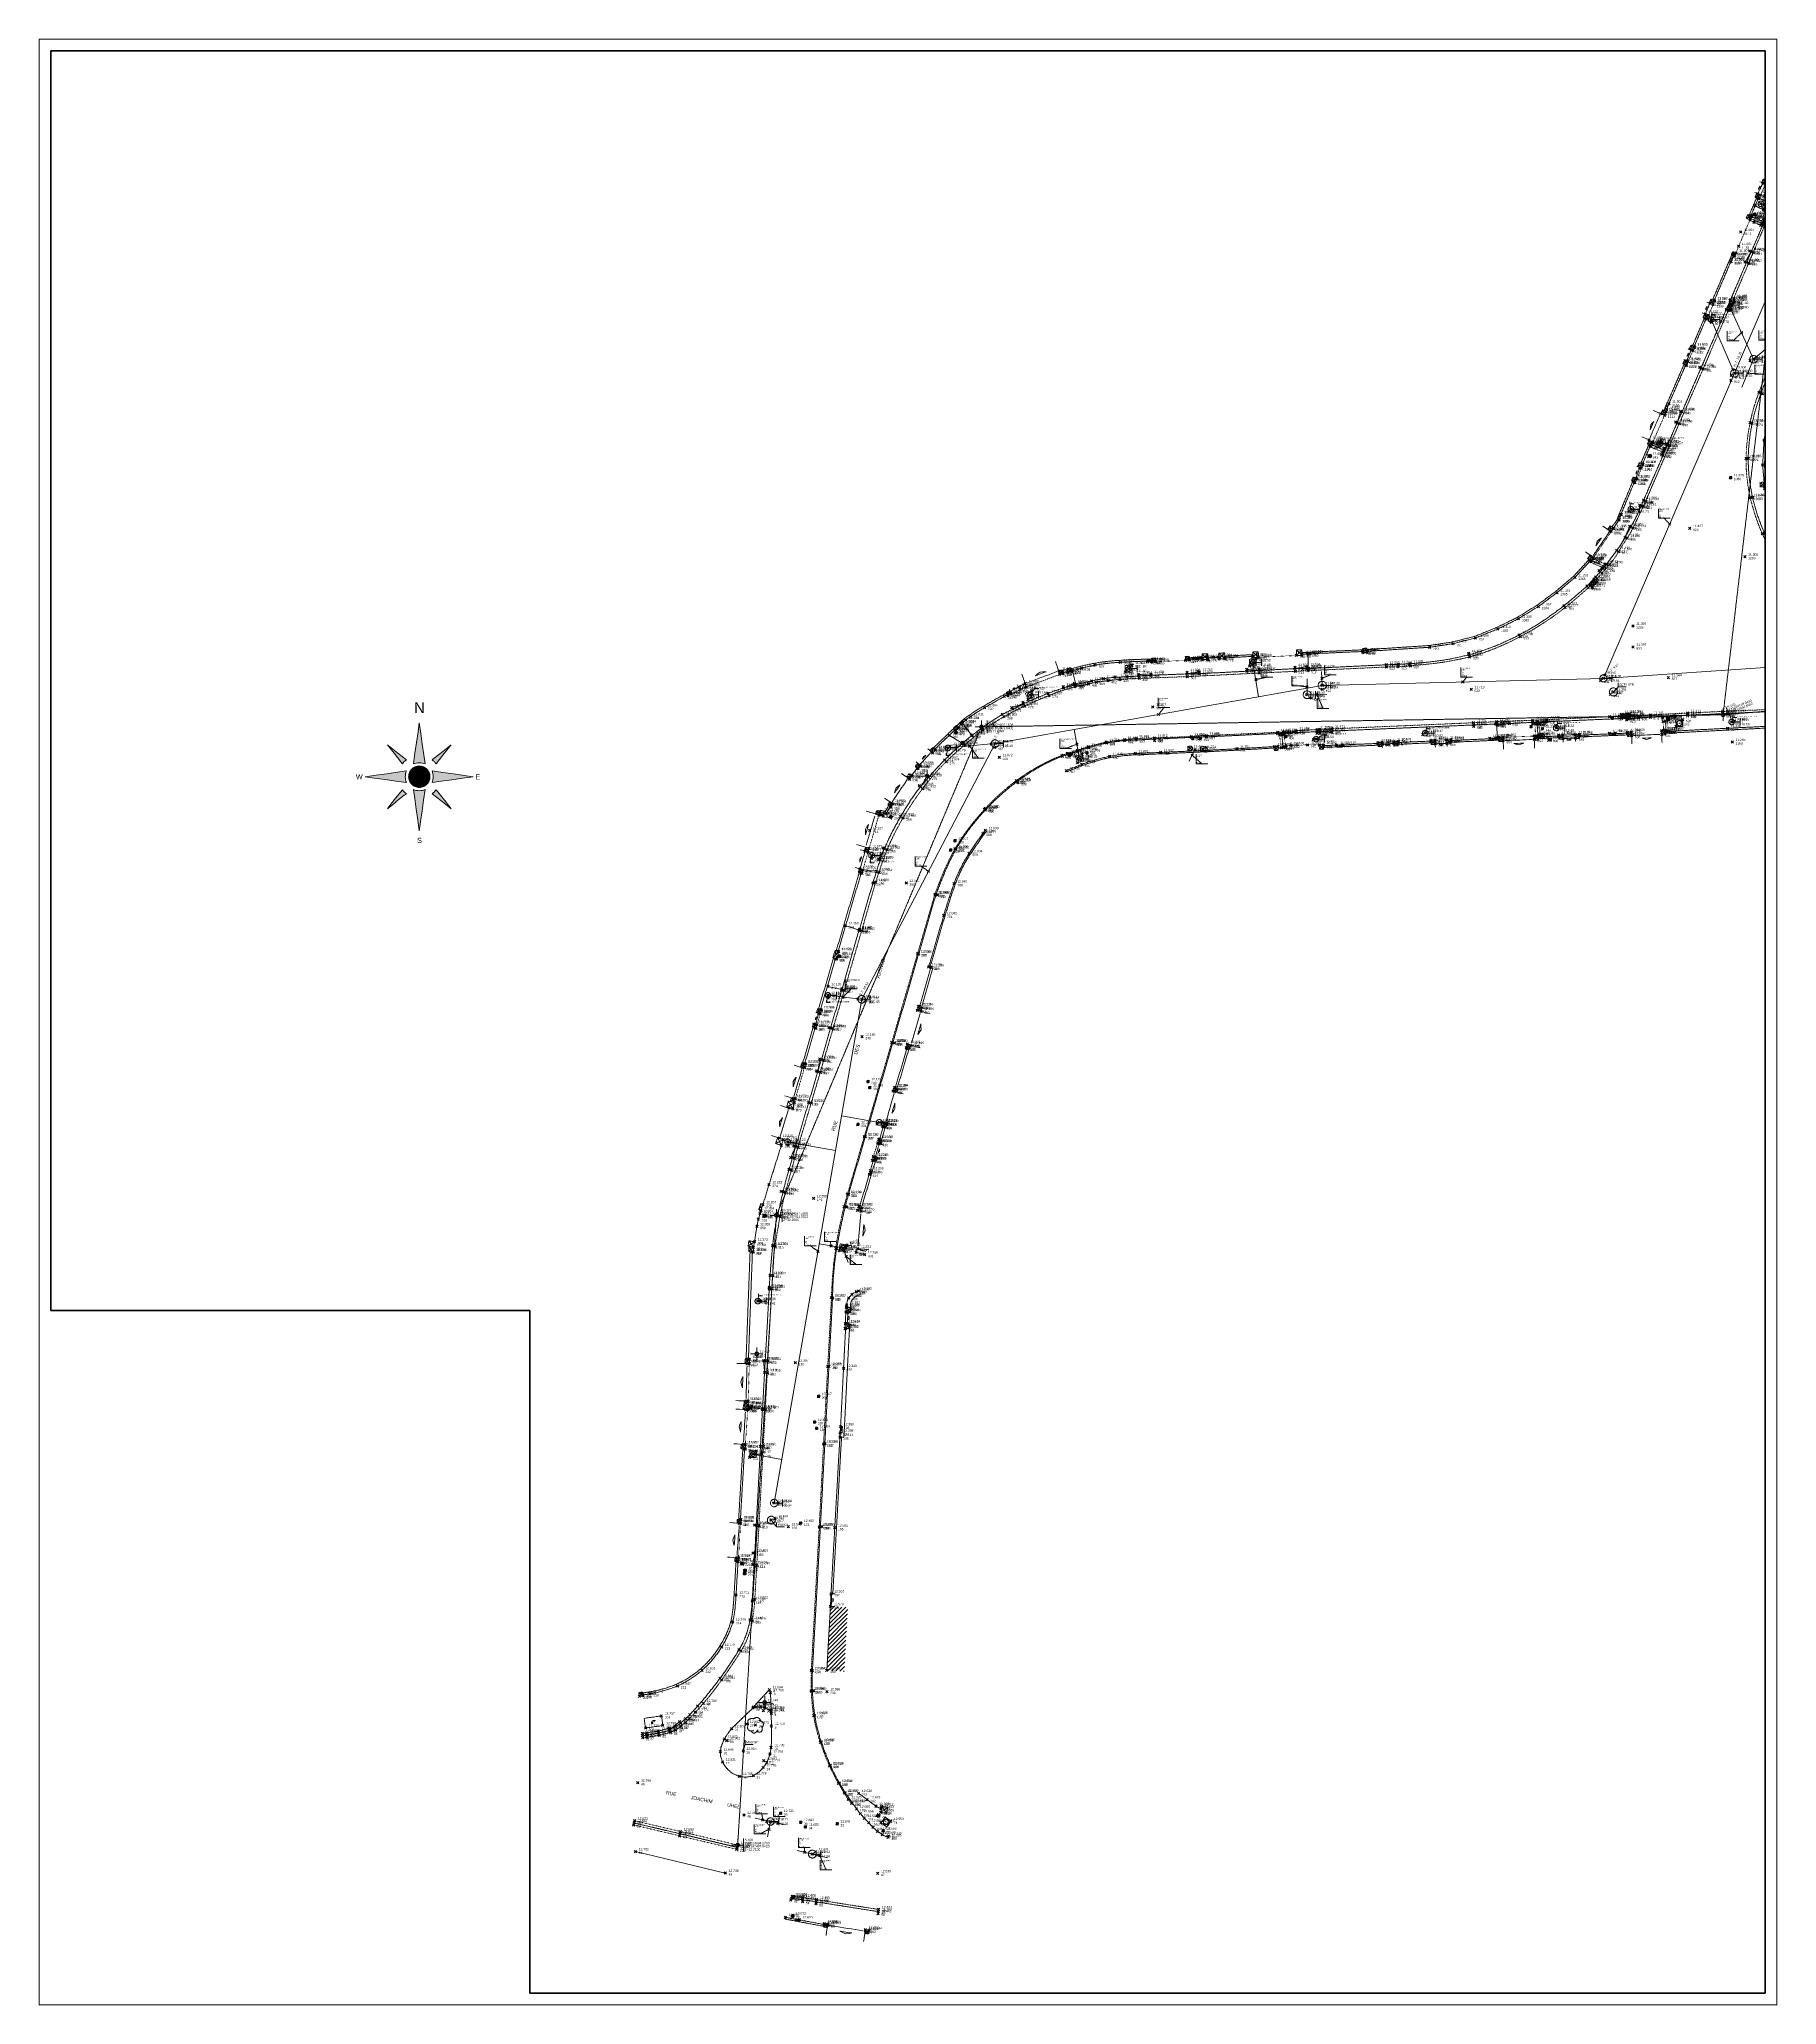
# Paper-space layout 'PLANCHE N°1' of a CAD drawing. Header units: metres. Extents: x 10 to 754, y 10 to 851.
# The model-space entities are those that its viewports show. They can reach past a viewport. Long polylines and large blocks are cut down to what shows.
import ezdxf
from ezdxf.enums import TextEntityAlignment as Align

# ---------------------------------------------------------------- set-up
doc = ezdxf.new("R2010")
doc.units = ezdxf.units.M
doc.header["$PDMODE"] = 3
doc.header["$PDSIZE"] = 0.1
for name, pattern in [('LL_0821', [0.7, 0.5, -0.2]), ('LL_0822', [2.5, 2.5, 0]), ('LL_0824', [0.35, 0.1, -0.25]), ('LL_0827', [0.2, 0.1, -0.1]), ('LL_0829', [0.6, 0.3, -0.3]), ('ML_2577', [2.5, 2.5, 0]), ('RL_1105', [2.5, 2.5, 0]), ('RL_1110', [2.5, 2.5, 0]), ('SL_1144', [2.5, 2.5, 0]), ('SL_1146', [2.5, 2.5, 0]), ('Socle_Continu', [2.5, 2.5, 0]), ('TL_1182', [0.6, 0.4, -0.2]), ('YL_2901', [2.5, 2.5, 0])]:
    doc.linetypes.add(name, pattern=pattern)
for name, color, linetype, lineweight in [('BATIH_SCS', 201, 'Socle_Continu', 13), ('CLOTH_SCS', 212, 'Socle_Continu', 13), ('CLOTU_SCS', 212, 'Socle_Continu', 13), ('EAUPO_SCS', 140, 'Socle_Continu', 13), ('ELECT_SCS', 1, 'Socle_Continu', 13), ('GAZFL_SCS', 40, 'Socle_Continu', 13), ('HABIL_SCI', 7, 'Socle_Continu', 13), ('JARDI_SCI', 82, 'Socle_Continu', 13), ('JARDI_SCS', 82, 'Socle_Continu', 13), ('MARQU_PSS', 7, 'Socle_Continu', 13), ('SIGNV_SCS', 20, 'Socle_Continu', 13), ('SIGTA_SCI', 7, 'Socle_Continu', 13), ('SIGTM_PSI', 1, 'Socle_Continu', 13), ('SIGTM_SCI', 1, 'Socle_Continu', 13), ('SIGTO_PSI', 255, 'Socle_Continu', 13), ('SIGTO_SCI', 255, 'Socle_Continu', 13), ('TELEC_SCS', 3, 'Socle_Continu', 13), ('VOIRI_SCS', 7, 'Socle_Continu', 13)]:
    doc.layers.add(name, color=color, linetype=linetype, lineweight=lineweight)
for name, color, linetype, lineweight, true_color in [('BATIM_SCS', 7, 'Socle_Continu', 13, 0xdf7fff), ('EAUPL_PSI', 5, 'Socle_Continu', 13, 0x0000ff), ('EAUPL_SCI', 5, 'Socle_Continu', 13, 0x0000ff), ('EAUPL_SCS', 5, 'Socle_Continu', 13, 0x0000ff), ('EAUPL_SCT', 5, 'Socle_Continu', 13, 0x0000ff), ('EAUUS_PSI', 7, 'Socle_Continu', 13, 0x7f3f00), ('EAUUS_SCI', 7, 'Socle_Continu', 13, 0x7f3f00), ('EAUUS_SCS', 7, 'Socle_Continu', 13, 0x7f3f00), ('EAUUS_SCT', 7, 'Socle_Continu', 13, 0x7f3f00), ('SIGTR_PSS', 7, 'Socle_Continu', 13, 0x9966cc), ('SIGTS_PSS', 7, 'Socle_Continu', 13, 0x9966cc)]:
    doc.layers.add(name, color=color, linetype=linetype, lineweight=lineweight, true_color=true_color)
doc.styles.add('Reseaux', font='arial.ttf')
doc.styles.get("Standard").update_dxf_attribs({"font": 'arial.ttf'})
doc.styles.add('Style_1', font='WINGDNG2.TTF')
doc.styles.add('Style_2', font='WINGDNG3.TTF')
doc.linetypes.add('BL_0068', pattern='A,0.508,-0.254,["}",Style_2,S=0.254,R=0,X=-0.2,Y=-0.12],0.254', length=1.016)
doc.linetypes.add('BL_0101', pattern='A,3,-0.2,0.2,-0.381,["ep",Standard,S=0.254,R=0,X=-0.2,Y=-0.1],-0.381,0.2,-0.2', length=4.562)
doc.linetypes.add('CL_0181', pattern='A,3,-0.15,0.4,-0.381,["eu",Standard,S=0.254,R=0,X=-0.2,Y=-0.1],-0.381,0.4,-0.15', length=4.862)
doc.linetypes.add('SL_1142', pattern='A,0.5,0,["£",Style_1,S=0.1,R=0,X=0.2,Y=0],0.5', length=1)

# ---------------------------------------------------------------- blocks, each defined once
blk = doc.blocks.new('YP_1521')
at = {"layer": 'SIGTO_SCI', "color": 7, "linetype": 'Socle_Continu'}
blk.add_point((0, 0), dxfattribs=at)
at = {"layer": 'SIGTA_SCI', "linetype": 'Socle_Continu'}
blk.add_attdef('ALT', (0.28, 0.1), '', height=0.2, dxfattribs=at)
at = {"layer": 'SIGTA_SCI', "linetype": 'Socle_Continu', "flags": 9}
blk.add_attdef('CALQUE_ALT', (1.69, -1.18), '', height=0.2, dxfattribs=at)
at = {"layer": 'SIGTM_SCI', "linetype": 'Socle_Continu'}
blk.add_attdef('MAT', (0.28, -0.22), '', height=0.2, dxfattribs=at)
at = {"layer": 'SIGTM_SCI', "linetype": 'Socle_Continu', "flags": 9}
blk.add_attdef('CALQUE_MAT', (1.69, -1.5), '', height=0.2, dxfattribs=at)
at = {"layer": 'SIGTO_SCI', "linetype": 'Socle_Continu', "flags": 9}
for tag, p in [('ID', (1.69, 0.1)), ('CALQUE', (1.69, -0.86)), ('NATURE', (1.69, -0.22)), ('FAMILLE', (1.69, -0.54)), ('PCRS', (1.69, -1.82))]:
    blk.add_attdef(tag, p, '', height=0.2, dxfattribs=at)
blk = doc.blocks.new('YP_2900')
at = {"layer": 'SIGTO_PSI', "linetype": 'Socle_Continu'}
blk.add_line((0.5, 0), (0, 0), dxfattribs=at)
at = {"layer": 'SIGTO_PSI', "linetype": 'Socle_Continu', "flags": 128}
blk.add_lwpolyline([(0.5, -0.55), (0.5, 0.55)], dxfattribs=at)
at = {"layer": 'SIGTO_PSI', "color": 7, "linetype": 'Socle_Continu'}
blk.add_point((0, 0), dxfattribs=at)
at = {"layer": 'SIGTM_PSI', "color": 1, "linetype": 'Socle_Continu'}
blk.add_attdef('MAT', (0.59, 0.34), '', height=0.2, dxfattribs=at)
at = {"layer": 'SIGTM_PSI', "linetype": 'Socle_Continu', "flags": 9}
blk.add_attdef('CALQUE_MAT', (1.6, -0.7), '', height=0.2, dxfattribs=at)
at = {"layer": 'SIGTO_PSI', "linetype": 'Socle_Continu'}
for tag, p in [('X=', (0.59, 0.07)), ('Y=', (0.59, -0.2)), ('Z=', (0.59, -0.48))]:
    blk.add_attdef(tag, p, '', height=0.2, dxfattribs=at)
at = {"layer": 'SIGTO_PSI', "linetype": 'Socle_Continu', "flags": 9}
for tag, p in [('ID', (1.6, 0.59)), ('NATURE', (1.6, 0.27)), ('FAMILLE', (1.6, -0.05)), ('CALQUE', (1.6, -0.37)), ('PCRS', (1.6, -1.02))]:
    blk.add_attdef(tag, p, '', height=0.2, dxfattribs=at)
blk = doc.blocks.new('TP_1203')
at = {"layer": 'JARDI_SCS', "linetype": 'Socle_Continu'}
for points in [[(-0.41, 0.06, 0.030688), (-0.44, -0.05, 0.042762), (-0.45, -0.14, 0.002681), (-0.45, -0.14, 0.068057), (-0.44, -0.22, 0.027564), (-0.43, -0.24, 0.0661), (-0.41, -0.28, 0.02929), (-0.39, -0.29, 0.071575), (-0.36, -0.32, 0.024959), (-0.34, -0.33, 0.055555), (-0.29, -0.34, 0.042997), (-0.23, -0.35, 0.011964), (-0.21, -0.35, 0.03671), (-0.1, -0.33)], [(-0.02, 0.37, 0.026081), (-0.15, 0.38, 0.000498), (-0.15, 0.38, 0.000061), (-0.15, 0.38, 0.039737), (-0.25, 0.37, 0.05935), (-0.33, 0.34, 0.002412), (-0.34, 0.34, 0.092506), (-0.39, 0.31, 0.000753), (-0.39, 0.31, 0.098491), (-0.42, 0.26, 0.011844), (-0.43, 0.25, 0.083514), (-0.44, 0.19, 0.009601), (-0.44, 0.18, 0.062383), (-0.42, 0.1, 0.027233), (-0.4, 0.03, 0.012932), (-0.39, 0)], [(0.32, 0.2, 0.007667), (0.31, 0.22, 0.026874), (0.28, 0.28, 0.047786), (0.24, 0.35, 0.023985), (0.22, 0.36, 0.040407), (0.19, 0.39, 0.05708), (0.15, 0.41, 0.021505), (0.13, 0.42, 0.075257), (0.08, 0.43, 0.004647), (0.08, 0.43, 0.067031), (0.01, 0.42, 0.025669), (-0.03, 0.4, 0.024468), (-0.06, 0.39, 0.036292), (-0.13, 0.34)], [(0.37, -0.17, 0.034341), (0.42, -0.09, 0.016386), (0.43, -0.06, 0.033024), (0.45, -0.01, 0.065516), (0.46, 0.05, 0.004498), (0.46, 0.05, 0.088708), (0.44, 0.11, 0.001985), (0.44, 0.11, 0.087204), (0.41, 0.16, 0.010127), (0.41, 0.16, 0.060799), (0.36, 0.2, 0.037701), (0.31, 0.22, 0.012492), (0.29, 0.23, 0.034867), (0.2, 0.26)], [(-0.27, -0.31, 0.039486), (-0.23, -0.38, 0.04359), (-0.2, -0.42, 0.016585), (-0.18, -0.43, 0.081902), (-0.14, -0.46, 0.006579), (-0.14, -0.46, 0.089308), (-0.09, -0.47, 0.016983), (-0.08, -0.47, 0.078527), (-0.04, -0.46, 0.013117), (-0.03, -0.45, 0.063228), (0.03, -0.42, 0.02257), (0.06, -0.39, 0.018838), (0.09, -0.36, 0.027877), (0.15, -0.28)], [(0.06, -0.36, 0.004702), (0.08, -0.37, 0.029397), (0.15, -0.4, 0.053456), (0.23, -0.41, 0.017025), (0.24, -0.41, 0.067312), (0.29, -0.4, 0.029038), (0.3, -0.4, 0.085197), (0.34, -0.38, 0.008842), (0.34, -0.37, 0.097758), (0.37, -0.33, 0.000163), (0.37, -0.33, 0.072483), (0.39, -0.27, 0.026786), (0.39, -0.22, 0.018833), (0.39, -0.18, 0.02958), (0.37, -0.08)]]:
    blk.add_lwpolyline(points, format="xyb", dxfattribs=at)
at = {"layer": 'JARDI_SCS', "linetype": 'Socle_Continu', "flags": 9}
for tag, p in [('ID', (0.89, 0.25)), ('NATURE', (0.89, -0.08)), ('CALQUE', (0.89, -0.72)), ('FAMILLE', (0.89, -0.4)), ('PCRS', (0.89, -1.04))]:
    blk.add_attdef(tag, p, '', height=0.2, dxfattribs=at)
blk = doc.blocks.new('CP_0161')
at = {"layer": 'EAUUS_SCS', "linetype": 'Socle_Continu', "const_width": 0.0333, "flags": 128}
for points in [[(-0.07, -0.13), (-0.2, -0.13, -0.405328), (-0.27, -0.05), (-0.27, 0.07, -0.999132), (-0.07, 0.07), (-0.07, 0.02), (-0.25, 0.02)], [(0.05, 0.17), (0.05, -0.04, 0.410802), (0.14, -0.13), (0.25, -0.13), (0.25, 0.17)]]:
    blk.add_lwpolyline(points, format="xyb", dxfattribs=at)
at = {"layer": 'EAUUS_SCS', "linetype": 'Socle_Continu'}
blk.add_circle((0, 0), 0.5, dxfattribs=at)
at = {"layer": 'EAUUS_SCS', "linetype": 'Socle_Continu', "flags": 9}
for tag, p in [('NATURE', (0.99, 0.26)), ('FAMILLE', (0.99, -0.07)), ('ID', (0.99, 0.58)), ('CALQUE', (0.99, -0.39)), ('TYPE', (0.99, -1.03)), ('PCRS', (0.99, -0.71))]:
    blk.add_attdef(tag, p, '', height=0.2, dxfattribs=at)
blk = doc.blocks.new('AP_0001')
at = {"layer": 'EAUPO_SCS', "linetype": 'Socle_Continu'}
blk.add_line((0.11, 0.11), (-0.11, -0.11), dxfattribs=at)
blk.add_circle((0, 0), 0.1, dxfattribs=at)
at = {"layer": 'EAUPO_SCS', "linetype": 'Socle_Continu', "flags": 9}
for tag, p in [('NATURE', (0.81, 0.19)), ('FAMILLE', (0.81, -0.14)), ('ID', (0.81, 0.51)), ('CALQUE', (0.81, -0.46)), ('PCRS', (0.81, -0.78))]:
    blk.add_attdef(tag, p, '', height=0.2, dxfattribs=at)
blk = doc.blocks.new('SP_1162')
at = {"layer": 'CLOTU_SCS', "linetype": 'Socle_Continu'}
for p, q in [((0, 0), (1, 1)), ((0, 1), (1, 0))]:
    blk.add_line(p, q, dxfattribs=at)
at = {"layer": 'CLOTU_SCS', "linetype": 'Socle_Continu', "flags": 128}
blk.add_lwpolyline([(1, 0), (0, 0), (0, 1), (1, 1)], close=True, dxfattribs=at)
at = {"layer": 'CLOTU_SCS', "linetype": 'Socle_Continu', "flags": 9}
for tag, p in [('ID', (1.09, 0.3)), ('NATURE', (1.09, -0.02)), ('CALQUE', (1.09, -0.66)), ('FAMILLE', (1.09, -0.34)), ('PCRS', (1.09, -0.99))]:
    blk.add_attdef(tag, p, '', height=0.2, dxfattribs=at)
blk = doc.blocks.new('SP_1161')
at = {"layer": 'CLOTU_SCS', "linetype": 'Socle_Continu'}
for p, q in [((0, 0), (0, 0.275)), ((0.062, 0), (0.938, 0)), ((0.5, 0.154), (0.344, 0.103)), ((0.344, 0.103), (0.656, 0.103)), ((0.656, 0.103), (0.5, 0.154)), ((1, 0.275), (1, 0))]:
    blk.add_line(p, q, dxfattribs=at)
at = {"layer": 'CLOTU_SCS', "linetype": 'Socle_Continu', "flags": 9}
for tag, p in [('ID', (1.36, 0.385)), ('NATURE', (1.36, 0.064)), ('CALQUE', (1.36, -0.579)), ('FAMILLE', (1.36, -0.257)), ('PCRS', (1.36, -0.9))]:
    blk.add_attdef(tag, p, '', height=0.2, dxfattribs=at)
blk = doc.blocks.new('IP_0641')
at = {"layer": 'TELEC_SCS', "linetype": 'Socle_Continu'}
h = blk.add_hatch(color=256, dxfattribs=at)
edge = h.paths.add_edge_path()
edge.add_ellipse((0.09, 0.08), major_axis=(0.0254, 0.0254), ratio=1, start_angle=269.1533, end_angle=449.1533, ccw=False)
edge.add_ellipse((0.09, 0.08), major_axis=(0.0254, 0.0254), ratio=1, start_angle=89.1533, end_angle=269.1533, ccw=False)
h = blk.add_hatch(color=256, dxfattribs=at)
edge = h.paths.add_edge_path()
edge.add_ellipse((-0.07, -0.08), major_axis=(0.0254, 0.0254), ratio=1, start_angle=269.0978, end_angle=449.0978, ccw=False)
edge.add_ellipse((-0.07, -0.08), major_axis=(0.0254, 0.0254), ratio=1, start_angle=89.0978, end_angle=269.0978, ccw=False)
at = {"layer": 'TELEC_SCS', "linetype": 'Socle_Continu', "flags": 128}
blk.add_lwpolyline([(0.11, -0.25), (0.26, -0.1), (0.26, 0.1), (0.11, 0.25), (-0.09, 0.25), (-0.24, 0.1), (-0.24, -0.1), (-0.09, -0.25)], close=True, dxfattribs=at)
at = {"layer": 'TELEC_SCS', "linetype": 'Socle_Continu'}
for points in [[(0.09, 0.12, 0.04668), (0.06, 0.12, 0.098491), (-0.01, 0.11, 0.098491), (-0.06, 0.07, 0.098491), (-0.1, 0.02, 0.098491), (-0.11, -0.05, 0.04668), (-0.11, -0.08, 0.098491)], [(0.06, 0.11, 0.003694), (0.06, 0.11, 0.098491), (0.06, 0.1, 0.098491), (0.05, 0.08, 0.098491), (0.06, 0.07, 0.098491), (0.06, 0.06, 0.098491), (0.08, 0.05, 0.098491), (0.09, 0.05, 0.098491), (0.1, 0.05, 0.094763), (0.11, 0.06, 0.098491)], [(0.11, 0.06, 0.003694), (0.12, 0.06, 0.098491), (0.12, 0.07, 0.098491), (0.13, 0.08, 0.098491), (0.12, 0.1, 0.098491), (0.12, 0.11, 0.098491), (0.1, 0.12, 0.098491), (0.09, 0.12, 0.098491), (0.08, 0.12, 0.094763), (0.06, 0.11, 0.098491)], [(-0.1, -0.06, 0.003937), (-0.1, -0.06, 0.098491), (-0.11, -0.07, 0.098491), (-0.11, -0.08, 0.098491), (-0.11, -0.1, 0.098491), (-0.1, -0.11, 0.098491), (-0.09, -0.12, 0.098491), (-0.07, -0.12, 0.098491), (-0.06, -0.12, 0.094518), (-0.05, -0.11, 0.098491)], [(-0.05, -0.11, 0.003937), (-0.05, -0.11, 0.098491), (-0.04, -0.1, 0.098491), (-0.04, -0.08, 0.098491), (-0.04, -0.07, 0.098491), (-0.05, -0.06, 0.098491), (-0.06, -0.05, 0.098491), (-0.07, -0.05, 0.098491), (-0.09, -0.05, 0.094518), (-0.1, -0.06, 0.098491)]]:
    blk.add_lwpolyline(points, format="xyb", dxfattribs=at)
at = {"layer": 'TELEC_SCS', "linetype": 'Socle_Continu', "flags": 9}
for tag, p in [('ID', (0.79, 0.57)), ('NATURE', (0.79, 0.25)), ('FAMILLE', (0.79, -0.07)), ('CALQUE', (0.79, -0.39)), ('PCRS', (0.79, -0.72))]:
    blk.add_attdef(tag, p, '', height=0.2, dxfattribs=at)
blk = doc.blocks.new('FP_0402')
at = {"layer": 'ELECT_SCS', "color": 193, "linetype": 'Socle_Continu'}
for p, q in [((-0.33, 0.32), (-0.2, 0.2)), ((0, 0.2), (0, 0.32)), ((0.2, 0.2), (0.32, 0.32)), ((-0.2, 0), (-0.33, 0)), ((-0.2, -0.2), (-0.33, -0.33)), ((0, -0.2), (0, -0.33)), ((0.2, 0), (0.32, 0)), ((0.32, -0.33), (0.2, -0.2))]:
    blk.add_line(p, q, dxfattribs=at)
at = {"layer": 'ELECT_SCS', "color": 193, "linetype": 'Socle_Continu', "flags": 128}
blk.add_lwpolyline([(0.2, 0.2), (-0.2, 0.2), (-0.2, -0.2), (0.2, -0.2)], close=True, dxfattribs=at)
at = {"layer": 'ELECT_SCS', "linetype": 'Socle_Continu', "flags": 128}
blk.add_lwpolyline([(-0.12, -0.12), (-0.01, 0.07), (0.01, 0.02), (0.11, 0.12), (0.01, -0.07), (-0.02, -0.02), (-0.12, -0.12)], dxfattribs=at)
at = {"layer": 'ELECT_SCS', "linetype": 'Socle_Continu', "flags": 9}
for tag, p in [('ID', (0.82, 0.56)), ('NATURE', (0.82, 0.24)), ('FAMILLE', (0.82, -0.08)), ('CALQUE', (0.82, -0.4)), ('PCRS', (0.82, -0.72))]:
    blk.add_attdef(tag, p, '', height=0.2, dxfattribs=at)
blk = doc.blocks.new('LP_0842')
at = {"layer": 'VOIRI_SCS', "linetype": 'Socle_Continu', "flags": 128}
blk.add_lwpolyline([(1, 0), (1, 0.5), (0, 0)], dxfattribs=at)
at = {"layer": 'VOIRI_SCS', "linetype": 'Socle_Continu', "flags": 9}
for tag, p in [('ID', (1.49, 0.61)), ('NATURE', (1.49, 0.29)), ('FAMILLE', (1.49, -0.03)), ('CALQUE', (1.49, -0.35)), ('PCRS', (1.49, -0.67))]:
    blk.add_attdef(tag, p, '', height=0.2, dxfattribs=at)
blk = doc.blocks.new('IP_0645')
at = {"layer": 'TELEC_SCS', "linetype": 'Socle_Continu'}
h = blk.add_hatch(color=256, dxfattribs=at)
edge = h.paths.add_edge_path()
edge.add_ellipse((0.41, 0.4), major_axis=(0.0324, 0.0324), ratio=1, start_angle=-44.959, end_angle=135.041, ccw=False)
edge.add_ellipse((0.41, 0.4), major_axis=(0.0324, 0.0324), ratio=1, start_angle=135.041, end_angle=315.041, ccw=False)
h = blk.add_hatch(color=256, dxfattribs=at)
edge = h.paths.add_edge_path()
edge.add_ellipse((0.55, 0.6), major_axis=(-0.0325, 0.0325), ratio=1, start_angle=-134.959, end_angle=45.041, ccw=False)
edge.add_ellipse((0.55, 0.6), major_axis=(0.0325, 0.0325), ratio=1, start_angle=135.041, end_angle=315.041, ccw=False)
at = {"layer": 'TELEC_SCS', "linetype": 'Socle_Continu', "flags": 128}
blk.add_lwpolyline([(0, 1), (1, 1), (1, 0), (0, 0)], close=True, dxfattribs=at)
at = {"layer": 'TELEC_SCS', "linetype": 'Socle_Continu'}
for points in [[(0.38, 0.5, 0.062521), (0.37, 0.41, 0.003745), (0.37, 0.4, 0.098491)], [(0.46, 0.4, 0.098311), (0.46, 0.42, 0.098491), (0.45, 0.44, 0.098491), (0.43, 0.45, 0.098491), (0.41, 0.45, 0.098491), (0.4, 0.45, 0.098491), (0.38, 0.44, 0.098491), (0.37, 0.42, 0.098491), (0.37, 0.4, 0.000179), (0.37, 0.4, 0.098491)], [(0.37, 0.4, 0.098311), (0.37, 0.39, 0.098491), (0.38, 0.37, 0.098491), (0.4, 0.36, 0.098491), (0.41, 0.36, 0.098491), (0.43, 0.36, 0.098491), (0.45, 0.37, 0.098491), (0.46, 0.39, 0.098491), (0.46, 0.4, 0.000179), (0.46, 0.4, 0.098491)], [(0.41, 0.57, 0.059478), (0.39, 0.53, 0.035459), (0.38, 0.5, 0.098491)], [(0.47, 0.62, 0.070816), (0.43, 0.59, 0.035655), (0.41, 0.57, 0.098491)], [(0.55, 0.65, 0.060394), (0.49, 0.63, 0.025244), (0.47, 0.62, 0.098491)], [(0.6, 0.6, 0.098311), (0.59, 0.62, 0.098491), (0.58, 0.64, 0.098491), (0.57, 0.65, 0.098491), (0.55, 0.65, 0.098491), (0.53, 0.65, 0.098491), (0.52, 0.64, 0.098491), (0.51, 0.62, 0.098491), (0.51, 0.6, 0.000179), (0.51, 0.6, 0.098491)], [(0.51, 0.6, 0.098311), (0.51, 0.59, 0.098491), (0.52, 0.57, 0.098491), (0.53, 0.56, 0.098491), (0.55, 0.56, 0.098491), (0.57, 0.56, 0.098491), (0.58, 0.57, 0.098491), (0.59, 0.59, 0.098491), (0.6, 0.6, 0.000179), (0.6, 0.6, 0.098491)]]:
    blk.add_lwpolyline(points, format="xyb", dxfattribs=at)
at = {"layer": 'TELEC_SCS', "linetype": 'Socle_Continu', "flags": 9}
for tag, p in [('ID', (1.14, 0.95)), ('CALQUE', (1.14, -0.01)), ('NATURE', (1.14, 0.63)), ('FAMILLE', (1.14, 0.31)), ('PCRS', (1.14, -0.33))]:
    blk.add_attdef(tag, p, '', height=0.2, dxfattribs=at)
blk = doc.blocks.new('LP_0841')
at = {"layer": 'VOIRI_SCS', "linetype": 'Socle_Continu', "flags": 128}
blk.add_lwpolyline([(0, 0), (0, 0.5), (1, 0)], dxfattribs=at)
at = {"layer": 'VOIRI_SCS', "linetype": 'Socle_Continu', "flags": 9}
for tag, p in [('ID', (1.43, 0.55)), ('NATURE', (1.43, 0.23)), ('FAMILLE', (1.43, -0.09)), ('CALQUE', (1.43, -0.42)), ('PCRS', (1.43, -0.74))]:
    blk.add_attdef(tag, p, '', height=0.2, dxfattribs=at)
blk = doc.blocks.new('BP_0091')
at = {"layer": 'EAUPL_SCS', "linetype": 'Socle_Continu'}
h = blk.add_hatch(color=256, dxfattribs=at)
h.dxf.hatch_style = 1
h.paths.add_polyline_path([(0.09, 0), (0.91, 0, 0.388383)])
blk.add_line((0.91, 0), (0.09, 0), dxfattribs=at)
at = {"layer": 'EAUPL_SCS', "linetype": 'Socle_Continu', "flags": 128}
blk.add_lwpolyline([(0, 0), (0, 0.5), (1, 0.5), (1, 0)], close=True, dxfattribs=at)
at = {"layer": 'EAUPL_SCS', "linetype": 'Socle_Continu'}
blk.add_arc((0.5, -0.44), 0.602, 47.54938, 132.45062, dxfattribs=at)
at = {"layer": 'EAUPL_SCS', "linetype": 'Socle_Continu', "flags": 9}
for tag, p in [('CALQUE', (1.45, -0.06)), ('ID', (1.45, 0.91)), ('NATURE', (1.45, 0.59)), ('FAMILLE', (1.45, 0.27)), ('PCRS', (1.45, -0.38))]:
    blk.add_attdef(tag, p, '', height=0.2, dxfattribs=at)
blk = doc.blocks.new('FP_0406')
at = {"layer": 'ELECT_SCS', "linetype": 'Socle_Continu'}
blk.add_hatch(color=256, dxfattribs=at).paths.add_polyline_path([(0, 0), (0, 0.29), (1, 0.29), (0.1, 0.23)])
at = {"layer": 'ELECT_SCS', "linetype": 'Socle_Continu', "flags": 128}
blk.add_lwpolyline([(0, 0.29), (0, 0), (1, 0), (1, 0.29)], close=True, dxfattribs=at)
at = {"layer": 'ELECT_SCS', "linetype": 'Socle_Continu'}
blk.add_lwpolyline([(0, 0), (0, 0.29), (1, 0.29), (0.1, 0.23)], close=True, dxfattribs=at)
at = {"layer": 'ELECT_SCS', "linetype": 'Socle_Continu', "flags": 128}
blk.add_lwpolyline([(0.69, 0.16), (0.47, 0.07), (0.47, 0.14), (0.31, 0.12), (0.54, 0.22), (0.53, 0.15), (0.69, 0.16)], dxfattribs=at)
at = {"layer": 'ELECT_SCS', "linetype": 'Socle_Continu', "flags": 9}
for tag, p in [('ID', (1.24, 0.68)), ('NATURE', (1.24, 0.36)), ('FAMILLE', (1.24, 0.04)), ('CALQUE', (1.24, -0.29)), ('PCRS', (1.24, -0.61))]:
    blk.add_attdef(tag, p, '', height=0.2, dxfattribs=at)
blk = doc.blocks.new('YP_2908')
at = {"layer": 'SIGTR_PSS', "linetype": 'Socle_Continu'}
for p, q in [((-0.15, 0), (-0.53, 0)), ((0, 0.15), (0, 0.53)), ((0.15, 0), (0.53, 0)), ((0.53, 0), (0.15, 0)), ((0, -0.15), (0, -0.53))]:
    blk.add_line(p, q, dxfattribs=at)
blk.add_circle((0, 0), 0.15, dxfattribs=at)
at = {"layer": 'SIGTR_PSS', "linetype": 'Socle_Continu', "flags": 9}
for tag, p in [('ID', (0.88, 0.27)), ('NATURE', (0.88, -0.05)), ('CALQUE', (0.88, -0.69)), ('FAMILLE', (0.88, -0.37)), ('PCRS', (0.88, -1.01))]:
    blk.add_attdef(tag, p, '', height=0.2, dxfattribs=at)
blk = doc.blocks.new('CP_0162')
at = {"layer": 'EAUUS_SCS', "linetype": 'Socle_Continu', "const_width": 0.025, "flags": 128}
for points in [[(-0.06, -0.11), (-0.17, -0.11, -0.405328), (-0.24, -0.04), (-0.24, 0.07, -0.999132), (-0.06, 0.07), (-0.06, 0.02), (-0.22, 0.02)], [(0.05, 0.16), (0.05, -0.03, 0.410802), (0.13, -0.11), (0.23, -0.11), (0.23, 0.16)]]:
    blk.add_lwpolyline(points, format="xyb", dxfattribs=at)
at = {"layer": 'EAUUS_SCS', "linetype": 'Socle_Continu'}
blk.add_circle((0, 0), 0.5, dxfattribs=at)
at = {"layer": 'EAUUS_SCS', "linetype": 'Socle_Continu', "flags": 9}
for tag, p in [('ID', (0.92, 0.52)), ('NATURE', (0.92, 0.2)), ('FAMILLE', (0.92, -0.12)), ('CALQUE', (0.92, -0.44)), ('PCRS', (0.92, -0.76))]:
    blk.add_attdef(tag, p, '', height=0.2, dxfattribs=at)
blk = doc.blocks.new('BP_0084')
at = {"layer": 'EAUPL_SCS', "linetype": 'Socle_Continu'}
blk.add_lwpolyline([(0, 0), (1, 0), (1, 1), (0, 1)], close=True, dxfattribs=at)
at = {"layer": 'EAUPL_SCS', "linetype": 'Socle_Continu', "const_width": 0.0235, "flags": 128}
for points in [[(0.46, 0.4), (0.38, 0.4, -0.424), (0.32, 0.45), (0.32, 0.54, -0.997785), (0.46, 0.54), (0.46, 0.5), (0.34, 0.5)], [(0.55, 0.29), (0.55, 0.61), (0.63, 0.61, -0.410802), (0.69, 0.55), (0.69, 0.46, -0.396178), (0.63, 0.4), (0.57, 0.4)]]:
    blk.add_lwpolyline(points, format="xyb", dxfattribs=at)
at = {"layer": 'EAUPL_SCS', "linetype": 'Socle_Continu'}
blk.add_circle((0.5, 0.5), 0.353, dxfattribs=at)
at = {"layer": 'EAUPL_SCS', "linetype": 'Socle_Continu', "flags": 9}
for tag, p in [('CALQUE', (1.32, 0.23)), ('NATURE', (1.32, 0.88)), ('FAMILLE', (1.32, 0.55)), ('PCRS', (1.32, -0.09)), ('ID', (1.32, 1.2)), ('TYPE', (1.32, -0.41))]:
    blk.add_attdef(tag, p, '', height=0.2, dxfattribs=at)
blk = doc.blocks.new('CP_0163')
at = {"layer": 'EAUUS_SCS', "linetype": 'Socle_Continu'}
blk.add_lwpolyline([(0, 0), (1, 0), (1, 1), (0, 1)], close=True, dxfattribs=at)
at = {"layer": 'EAUUS_SCS', "linetype": 'Socle_Continu', "const_width": 0.0235, "flags": 128}
for points in [[(0.45, 0.41), (0.36, 0.41, -0.405328), (0.31, 0.47), (0.31, 0.55, -0.999132), (0.45, 0.55), (0.45, 0.52), (0.33, 0.52)], [(0.54, 0.62), (0.54, 0.47, 0.410802), (0.6, 0.41), (0.68, 0.41), (0.68, 0.62)]]:
    blk.add_lwpolyline(points, format="xyb", dxfattribs=at)
at = {"layer": 'EAUUS_SCS', "linetype": 'Socle_Continu'}
blk.add_circle((0.5, 0.5), 0.353, dxfattribs=at)
at = {"layer": 'EAUUS_SCS', "linetype": 'Socle_Continu', "flags": 9}
for tag, p in [('CALQUE', (1.38, 0.1)), ('NATURE', (1.38, 0.74)), ('FAMILLE', (1.38, 0.42)), ('ID', (1.38, 1.06)), ('TYPE', (1.38, -0.55)), ('PCRS', (1.38, -0.23))]:
    blk.add_attdef(tag, p, '', height=0.2, dxfattribs=at)
blk = doc.blocks.new('FP_0404')
at = {"layer": 'ELECT_SCS', "linetype": 'Socle_Continu'}
h = blk.add_hatch(color=91, dxfattribs=at)
edge = h.paths.add_edge_path()
edge.add_ellipse((0.26, 0.16), major_axis=(-0.0287, 0.0287), ratio=1, start_angle=-135, end_angle=45, ccw=False)
edge.add_ellipse((0.26, 0.16), major_axis=(-0.0287, 0.0287), ratio=1, start_angle=45, end_angle=225, ccw=False)
h = blk.add_hatch(color=91, dxfattribs=at)
edge = h.paths.add_edge_path()
edge.add_ellipse((0.26, -0.16), major_axis=(-0.0287, 0.0287), ratio=1, start_angle=-135, end_angle=45, ccw=False)
edge.add_ellipse((0.26, -0.16), major_axis=(-0.0287, 0.0287), ratio=1, start_angle=45, end_angle=225, ccw=False)
at = {"layer": 'ELECT_SCS', "color": 193, "linetype": 'Socle_Continu'}
for p, q in [((-0.33, 0.32), (-0.2, 0.2)), ((0, 0.2), (0, 0.32)), ((0.2, 0.2), (0.32, 0.32)), ((-0.2, 0), (-0.33, 0)), ((-0.2, -0.2), (-0.33, -0.33)), ((0, -0.2), (0, -0.33)), ((0.2, 0), (0.32, 0)), ((0.32, -0.33), (0.2, -0.2))]:
    blk.add_line(p, q, dxfattribs=at)
at = {"layer": 'ELECT_SCS', "color": 91, "linetype": 'Socle_Continu', "flags": 128}
blk.add_lwpolyline([(-0.2, -0.2), (0.2, -0.2), (0.2, 0.2), (-0.2, 0.2)], close=True, dxfattribs=at)
at = {"layer": 'ELECT_SCS', "linetype": 'Socle_Continu', "flags": 128}
blk.add_lwpolyline([(-0.12, -0.12), (-0.01, 0.07), (0.01, 0.02), (0.11, 0.12), (0.01, -0.07), (-0.02, -0.02), (-0.12, -0.12)], dxfattribs=at)
at = {"layer": 'ELECT_SCS', "color": 91, "linetype": 'Socle_Continu'}
for points in [[(0.3, 0.16, 0.098491), (0.3, 0.18, 0.098491), (0.29, 0.19, 0.098491), (0.28, 0.2, 0.098491), (0.26, 0.2, 0.098491), (0.25, 0.2, 0.098491), (0.24, 0.19, 0.098491), (0.23, 0.18, 0.098491), (0.22, 0.16, 0.098491)], [(0.22, 0.16, 0.098491), (0.23, 0.15, 0.098491), (0.24, 0.13, 0.098491), (0.25, 0.12, 0.098491), (0.26, 0.12, 0.098491), (0.28, 0.12, 0.098491), (0.29, 0.13, 0.098491), (0.3, 0.15, 0.098491), (0.3, 0.16, 0.098491)], [(0.3, -0.16, 0.081301), (0.35, -0.09, 0.098491), (0.37, 0, 0.098491), (0.35, 0.09, 0.081301), (0.3, 0.16, 0.098491)], [(0.3, -0.16, 0.098491), (0.3, -0.15, 0.098491), (0.29, -0.13, 0.098491), (0.28, -0.12, 0.098491), (0.26, -0.12, 0.098491), (0.25, -0.12, 0.098491), (0.24, -0.13, 0.098491), (0.23, -0.15, 0.098491), (0.22, -0.16, 0.098491)], [(0.22, -0.16, 0.098491), (0.23, -0.18, 0.098491), (0.24, -0.19, 0.098491), (0.25, -0.2, 0.098491), (0.26, -0.2, 0.098491), (0.28, -0.2, 0.098491), (0.29, -0.19, 0.098491), (0.3, -0.18, 0.098491), (0.3, -0.16, 0.098491)]]:
    blk.add_lwpolyline(points, format="xyb", dxfattribs=at)
at = {"layer": 'ELECT_SCS', "linetype": 'Socle_Continu', "flags": 9}
for tag, p in [('ID', (0.87, 0.47)), ('NATURE', (0.87, 0.15)), ('FAMILLE', (0.87, -0.17)), ('CALQUE', (0.87, -0.49)), ('PCRS', (0.87, -0.82))]:
    blk.add_attdef(tag, p, '', height=0.2, dxfattribs=at)
blk = doc.blocks.new('JP_0703')
at = {"layer": 'GAZFL_SCS', "linetype": 'Socle_Continu'}
blk.add_hatch(color=256, dxfattribs=at).paths.add_polyline_path([(0, 0), (0, 0.36), (1, 0.36), (0.09, 0.3)])
h = blk.add_hatch(color=256, dxfattribs=at)
edge = h.paths.add_edge_path()
edge.add_line((0.5, 0.18), (0.47, 0.11))
edge.add_line((0.47, 0.11), (0.47, 0.1))
edge.add_ellipse((0.5, 0.1), major_axis=(-0.0336, 0), ratio=0.758629, start_angle=5.446, end_angle=174.554)
edge.add_line((0.54, 0.1), (0.54, 0.11))
edge.add_line((0.54, 0.11), (0.5, 0.18))
at = {"layer": 'GAZFL_SCS', "linetype": 'Socle_Continu', "flags": 128}
blk.add_lwpolyline([(0, 0.36), (0, 0), (1, 0), (1, 0.36)], close=True, dxfattribs=at)
at = {"layer": 'GAZFL_SCS', "linetype": 'Socle_Continu'}
blk.add_lwpolyline([(0, 0), (0, 0.36), (1, 0.36), (0.09, 0.3)], close=True, dxfattribs=at)
blk.add_lwpolyline([(0.58, 0.11), (0.58, 0.12), (0.5, 0.28), (0.43, 0.12), (0.43, 0.11, 0.066358), (0.44, 0.09, 0.1059), (0.45, 0.08, 0.086348), (0.48, 0.06, 0.076263), (0.5, 0.06, 0.076263), (0.53, 0.06, 0.086348), (0.56, 0.08, 0.1059), (0.57, 0.09, 0.066358)], format="xyb", close=True, dxfattribs=at)
at = {"layer": 'GAZFL_SCS', "linetype": 'Socle_Continu', "flags": 9}
for tag, p in [('ID', (1.01, 0.7)), ('NATURE', (1.01, 0.37)), ('FAMILLE', (1.01, 0.05)), ('CALQUE', (1.01, -0.27)), ('PCRS', (1.01, -0.59))]:
    blk.add_attdef(tag, p, '', height=0.2, dxfattribs=at)
blk = doc.blocks.new('BP_0081')
at = {"layer": 'EAUPL_SCS', "linetype": 'Socle_Continu', "const_width": 0.0333, "flags": 128}
for points in [[(-0.05, -0.14), (-0.18, -0.14, -0.424), (-0.25, -0.07), (-0.25, 0.06, -0.997785), (-0.05, 0.06), (-0.05, 0.01), (-0.23, 0.01)], [(0.07, -0.29), (0.07, 0.16), (0.19, 0.16, -0.410802), (0.27, 0.07), (0.27, -0.06, -0.396178), (0.19, -0.14), (0.1, -0.14)]]:
    blk.add_lwpolyline(points, format="xyb", dxfattribs=at)
at = {"layer": 'EAUPL_SCS', "linetype": 'Socle_Continu'}
blk.add_circle((0, 0), 0.5, dxfattribs=at)
at = {"layer": 'EAUPL_SCS', "linetype": 'Socle_Continu', "flags": 9}
for tag, p in [('NATURE', (0.93, 0.35)), ('FAMILLE', (0.93, 0.03)), ('ID', (0.93, 0.67)), ('TYPE', (0.93, -0.94)), ('CALQUE', (0.93, -0.29)), ('PCRS', (0.93, -0.62))]:
    blk.add_attdef(tag, p, '', height=0.2, dxfattribs=at)
blk = doc.blocks.new('AP_0005')
at = {"layer": 'EAUPO_SCS', "linetype": 'Socle_Continu'}
h = blk.add_hatch(color=256, dxfattribs=at)
h.dxf.hatch_style = 1
h.paths.add_polyline_path([(-0.07, 0, 1), (0.07, 0, 1)])
at = {"layer": 'EAUPO_SCS', "linetype": 'Socle_Continu', "const_width": 0.00829, "flags": 128}
for points in [[(-0.06, 0.22), (-0.06, 0.38), (-0.02, 0.38, -0.410802), (0.01, 0.35), (0.01, 0.3, -0.396178), (-0.02, 0.27), (-0.05, 0.27)], [(0.07, 0.43, 1.017983), (0.07, 0.44, 0.985387), (0.07, 0.43)]]:
    blk.add_lwpolyline(points, format="xyb", dxfattribs=at)
blk.add_lwpolyline([(0.07, 0.27), (0.07, 0.38)], dxfattribs=at)
at = {"layer": 'EAUPO_SCS', "linetype": 'Socle_Continu'}
for radius in [0.2, 0.075]:
    blk.add_circle((0, 0), radius, dxfattribs=at)
at = {"layer": 'EAUPO_SCS', "linetype": 'Socle_Continu', "flags": 9}
for tag, p in [('ID', (0.79, 0.55)), ('NATURE', (0.79, 0.22)), ('FAMILLE', (0.79, -0.1)), ('CALQUE', (0.79, -0.42)), ('PCRS', (0.79, -0.74)), ('NUM', (0.79, -1.06))]:
    blk.add_attdef(tag, p, '', height=0.2, dxfattribs=at)
blk = doc.blocks.new('HP_0569')
at = {"layer": 'SIGNV_SCS', "linetype": 'Socle_Continu'}
blk.add_line((-0.2, -0.2), (0.2, -0.2), dxfattribs=at)
blk.add_circle((0, 0), 0.2, dxfattribs=at)
at = {"layer": 'SIGNV_SCS', "linetype": 'Socle_Continu', "flags": 9}
for tag, p in [('ID', (0.71, 0.59)), ('NATURE', (0.71, 0.27)), ('FAMILLE', (0.71, -0.05)), ('CALQUE', (0.71, -0.37)), ('PCRS', (0.71, -0.69))]:
    blk.add_attdef(tag, p, '', height=0.2, dxfattribs=at)
blk = doc.blocks.new('FP_0403')
at = {"layer": 'ELECT_SCS', "linetype": 'Socle_Continu'}
h = blk.add_hatch(color=91, dxfattribs=at)
edge = h.paths.add_edge_path()
edge.add_ellipse((0.26, 0.16), major_axis=(-0.0287, 0.0287), ratio=1, start_angle=-135, end_angle=45, ccw=False)
edge.add_ellipse((0.26, 0.16), major_axis=(-0.0287, 0.0287), ratio=1, start_angle=45, end_angle=225, ccw=False)
h = blk.add_hatch(color=91, dxfattribs=at)
edge = h.paths.add_edge_path()
edge.add_ellipse((0.26, -0.16), major_axis=(-0.0287, 0.0287), ratio=1, start_angle=-135, end_angle=45, ccw=False)
edge.add_ellipse((0.26, -0.16), major_axis=(-0.0287, 0.0287), ratio=1, start_angle=45, end_angle=225, ccw=False)
at = {"layer": 'ELECT_SCS', "color": 91, "linetype": 'Socle_Continu', "flags": 128}
blk.add_lwpolyline([(-0.2, -0.2), (0.2, -0.2), (0.2, 0.2), (-0.2, 0.2)], close=True, dxfattribs=at)
at = {"layer": 'ELECT_SCS', "linetype": 'Socle_Continu', "flags": 128}
blk.add_lwpolyline([(-0.12, -0.12), (-0.01, 0.07), (0.01, 0.02), (0.12, 0.12), (0.01, -0.07), (-0.02, -0.02), (-0.12, -0.12)], dxfattribs=at)
at = {"layer": 'ELECT_SCS', "color": 91, "linetype": 'Socle_Continu'}
for points in [[(0.3, 0.16, 0.098491), (0.3, 0.18, 0.098491), (0.29, 0.19, 0.098491), (0.28, 0.2, 0.098491), (0.26, 0.2, 0.098491), (0.25, 0.2, 0.098491), (0.24, 0.19, 0.098491), (0.23, 0.18, 0.098491), (0.22, 0.16, 0.098491)], [(0.22, 0.16, 0.098491), (0.23, 0.15, 0.098491), (0.24, 0.13, 0.098491), (0.25, 0.12, 0.098491), (0.26, 0.12, 0.098491), (0.28, 0.12, 0.098491), (0.29, 0.13, 0.098491), (0.3, 0.15, 0.098491), (0.3, 0.16, 0.098491)], [(0.3, -0.16, 0.081301), (0.35, -0.09, 0.098491), (0.37, 0, 0.098491), (0.35, 0.09, 0.081301), (0.3, 0.16, 0.098491)], [(0.3, -0.16, 0.098491), (0.3, -0.15, 0.098491), (0.29, -0.13, 0.098491), (0.28, -0.12, 0.098491), (0.26, -0.12, 0.098491), (0.25, -0.12, 0.098491), (0.24, -0.13, 0.098491), (0.23, -0.15, 0.098491), (0.22, -0.16, 0.098491)], [(0.22, -0.16, 0.098491), (0.23, -0.18, 0.098491), (0.24, -0.19, 0.098491), (0.25, -0.2, 0.098491), (0.26, -0.2, 0.098491), (0.28, -0.2, 0.098491), (0.29, -0.19, 0.098491), (0.3, -0.18, 0.098491), (0.3, -0.16, 0.098491)]]:
    blk.add_lwpolyline(points, format="xyb", dxfattribs=at)
at = {"layer": 'ELECT_SCS', "linetype": 'Socle_Continu', "flags": 9}
for tag, p in [('NATURE', (0.85, 0.17)), ('FAMILLE', (0.85, -0.15)), ('ID', (0.85, 0.49)), ('CALQUE', (0.85, -0.47)), ('PCRS', (0.85, -0.8))]:
    blk.add_attdef(tag, p, '', height=0.2, dxfattribs=at)
blk = doc.blocks.new('BP_0089')
at = {"layer": 'EAUPL_SCS', "linetype": 'Socle_Continu'}
for p, q in [((1, 0.81), (0, 0.81)), ((0, 0.62), (1, 0.63)), ((1, 0.38), (0, 0.37)), ((0, 0.19), (1, 0.19))]:
    blk.add_line(p, q, dxfattribs=at)
at = {"layer": 'EAUPL_SCS', "linetype": 'Socle_Continu', "flags": 128}
blk.add_lwpolyline([(0, 0), (0, 1), (1, 1), (1, 0)], close=True, dxfattribs=at)
at = {"layer": 'EAUPL_SCS', "linetype": 'Socle_Continu', "flags": 9}
for tag, p in [('CALQUE', (1.22, 0.03)), ('ID', (1.22, 1)), ('NATURE', (1.22, 0.68)), ('FAMILLE', (1.22, 0.36)), ('PCRS', (1.22, -0.29))]:
    blk.add_attdef(tag, p, '', height=0.2, dxfattribs=at)
blk = doc.blocks.new('YP_2903')
at = {"layer": 'SIGTR_PSS', "color": 5, "linetype": 'Socle_Continu'}
blk.add_line((-0.15, 0), (-0.53, 0), dxfattribs=at)
at = {"layer": 'SIGTR_PSS', "color": 1, "linetype": 'Socle_Continu'}
blk.add_line((0, 0.15), (0, 0.53), dxfattribs=at)
at = {"layer": 'SIGTR_PSS', "color": 3, "linetype": 'Socle_Continu'}
blk.add_line((0.15, 0), (0.53, 0), dxfattribs=at)
at = {"layer": 'SIGTR_PSS', "color": 2, "linetype": 'Socle_Continu'}
blk.add_line((0, -0.15), (0, -0.53), dxfattribs=at)
at = {"layer": 'SIGTR_PSS', "color": 4, "linetype": 'Socle_Continu'}
blk.add_circle((0, 0), 0.15, dxfattribs=at)
at = {"layer": 'SIGTR_PSS', "linetype": 'Socle_Continu', "flags": 9}
for tag, p in [('ID', (1.34, 0.31)), ('NATURE', (1.34, -0.02)), ('CALQUE', (1.34, -0.66)), ('FAMILLE', (1.34, -0.34)), ('PCRS', (1.34, -0.98))]:
    blk.add_attdef(tag, p, '', height=0.2, dxfattribs=at)
blk = doc.blocks.new('AP_0003')
at = {"layer": 'EAUPO_SCS', "linetype": 'Socle_Continu', "flags": 128}
blk.add_lwpolyline([(0, 0.61), (0.61, 0.61), (0.61, 0), (0, 0)], close=True, dxfattribs=at)
at = {"layer": 'EAUPO_SCS', "linetype": 'Socle_Continu', "const_width": 0.0132, "flags": 128}
for points in [[(0.17, 0.37, -0.408207), (0.21, 0.33), (0.21, 0.25), (0.16, 0.25, -1.002527), (0.16, 0.31)], [(0.35, 0.25), (0.3, 0.25, -0.408864), (0.27, 0.28), (0.27, 0.33, -0.99952), (0.35, 0.33), (0.35, 0.31), (0.27, 0.31)], [(0.41, 0.19), (0.41, 0.37), (0.45, 0.37, -0.410969), (0.48, 0.33), (0.48, 0.28, -0.406349), (0.45, 0.25), (0.41, 0.25)]]:
    blk.add_lwpolyline(points, format="xyb", dxfattribs=at)
for points in [[(0.14, 0.37), (0.17, 0.37)], [(0.21, 0.31), (0.16, 0.31)]]:
    blk.add_lwpolyline(points, dxfattribs=at)
at = {"layer": 'EAUPO_SCS', "linetype": 'Socle_Continu'}
blk.add_circle((0.31, 0.31), 0.23, dxfattribs=at)
at = {"layer": 'EAUPO_SCS', "linetype": 'Socle_Continu', "flags": 9}
for tag, p in [('CALQUE', (1.06, 0.07)), ('ID', (1.06, 1.03)), ('NATURE', (1.06, 0.71)), ('FAMILLE', (1.06, 0.39)), ('TYPE', (1.06, -0.58)), ('PCRS', (1.06, -0.26))]:
    blk.add_attdef(tag, p, '', height=0.2, dxfattribs=at)
blk = doc.blocks.new('*U35')
at = {"layer": 'EAUPL_SCI', "linetype": 'Socle_Continu'}
blk.add_line((1.66, -1.46), (0, 0), dxfattribs=at)
at = {"layer": 'EAUPL_SCI', "linetype": 'Socle_Continu', "flags": 128}
blk.add_lwpolyline([(2.66, -1.46), (0.66, -1.46), (0.66, 0.18)], dxfattribs=at)
at = {"layer": 'EAUPL_SCI', "linetype": 'Socle_Continu'}
blk.add_point((0, 0), dxfattribs=at)
for tag, p in [('TYPE', (0.75, -0.03)), ('DIAM', (0.75, -0.3)), ('NBR', (0.75, -0.57)), ('LARG', (0.75, -0.84)), ('HAUT', (0.75, -1.11)), ('MATER', (0.75, -1.37))]:
    blk.add_attdef(tag, p, '', height=0.2, dxfattribs=at)
at = {"layer": 'EAUPL_SCI', "linetype": 'Socle_Continu', "flags": 9}
for tag, p in [('CALQUE', (2.47, 0.45)), ('NATURE', (2.47, 1.1)), ('FAMILLE', (2.47, 0.78)), ('ID', (2.47, 1.42))]:
    blk.add_attdef(tag, p, '', height=0.2, dxfattribs=at)
blk = doc.blocks.new('*U37')
at = {"layer": 'EAUPL_SCI', "linetype": 'Socle_Continu'}
blk.add_line((0.41, 0.43), (0, 0), dxfattribs=at)
at = {"layer": 'EAUPL_SCI', "linetype": 'Socle_Continu', "flags": 128}
blk.add_lwpolyline([(1.09, 0.43), (0.41, 0.43), (0.41, 0.79)], dxfattribs=at)
at = {"layer": 'EAUPL_SCI', "linetype": 'Socle_Continu'}
blk.add_point((0, 0), dxfattribs=at)
blk.add_attdef('TXT', (0.5, 0.52), '', height=0.2, dxfattribs=at)
at = {"layer": 'EAUPL_SCI', "linetype": 'Socle_Continu', "flags": 9}
for tag, p in [('ID', (1.97, 0.14)), ('NATURE', (1.97, -0.18)), ('CALQUE', (1.97, -0.82)), ('FAMILLE', (1.97, -0.5)), ('PCRS', (1.97, -1.14))]:
    blk.add_attdef(tag, p, '', height=0.2, dxfattribs=at)
blk = doc.blocks.new('*U45')
at = {"layer": 'EAUUS_SCI', "linetype": 'Socle_Continu'}
blk.add_line((0.46, -0.58), (0, 0), dxfattribs=at)
at = {"layer": 'EAUUS_SCI', "linetype": 'Socle_Continu', "flags": 128}
blk.add_lwpolyline([(1.14, -0.58), (0.46, -0.58), (0.46, -0.23)], dxfattribs=at)
at = {"layer": 'EAUUS_SCI', "linetype": 'Socle_Continu'}
blk.add_point((0, 0), dxfattribs=at)
at = {"layer": 'EAUUS_SCI', "linetype": 'Socle_Continu', "flags": 9}
for tag, p in [('ID', (1.97, 0.14)), ('NATURE', (1.97, -0.18)), ('CALQUE', (1.97, -0.82)), ('FAMILLE', (1.97, -0.5)), ('PCRS', (1.97, -1.14))]:
    blk.add_attdef(tag, p, '', height=0.2, dxfattribs=at)
at = {"layer": 'EAUUS_SCI', "linetype": 'Socle_Continu'}
blk.add_attdef('TXT', (0.55, -0.5), '', height=0.2, dxfattribs=at)
blk = doc.blocks.new('ZP_1563')
at = {"layer": 'HABIL_SCI', "linetype": 'Socle_Continu'}
h = blk.add_hatch(color=256, dxfattribs=at)
h.paths.add_polyline_path([(-0.054, 0.118, -0.216351), (0.054, 0.118), (0, 0.5)])
h.paths.add_polyline_path([(0.296, 0.296), (0.12, 0.157, -0.064898), (0.157, 0.12)])
h.paths.add_polyline_path([(0.118, -0.054), (0.5, 0), (0.118, 0.054, -0.216351)])
h.paths.add_polyline_path([(0.296, -0.296), (0.157, -0.12, -0.064898), (0.12, -0.157)])
h.paths.add_polyline_path([(0, -0.5), (0.054, -0.118, -0.216351), (-0.054, -0.118)])
h.paths.add_polyline_path([(-0.12, -0.157, -0.064898), (-0.157, -0.12), (-0.296, -0.296)])
h.paths.add_polyline_path([(-0.5, 0), (-0.118, -0.054, -0.216351), (-0.118, 0.054)])
h.paths.add_polyline_path([(-0.296, 0.296), (-0.157, 0.12, -0.064898), (-0.12, 0.157)])
blk.add_hatch(color=256, dxfattribs=at).paths.add_polyline_path([(0.099, 0, 1), (-0.099, 0, 1)])
for points in [[(-0.054, 0.118), (0, 0.5), (0.054, 0.118, 0.216351)], [(-0.157, 0.12, -0.064898), (-0.12, 0.157), (-0.296, 0.296)], [(0.12, 0.157, -0.064898), (0.157, 0.12), (0.296, 0.296)], [(-0.118, -0.054), (-0.5, 0), (-0.118, 0.054, 0.216351)], [(0.118, -0.054, 0.216351), (0.118, 0.054), (0.5, 0)], [(-0.12, -0.157, -0.064898), (-0.157, -0.12), (-0.296, -0.296)], [(-0.054, -0.118, 0.216351), (0.054, -0.118), (0, -0.5)], [(0.157, -0.12, -0.064898), (0.12, -0.157), (0.296, -0.296)]]:
    blk.add_lwpolyline(points, format="xyb", close=True, dxfattribs=at)
blk.add_circle((0, 0), 0.0987, dxfattribs=at)
for s, height, p in [('N', 0.101, (0.002, 0.559)), ('W', 0.0483, (-0.556, -0.039)), ('E', 0.0483, (0.542, -0.04)), ('S', 0.0483, (0.002, -0.628))]:
    blk.add_text(s, height=height, dxfattribs=at).set_placement(p, align=Align.BOTTOM_CENTER)
at = {"layer": 'HABIL_SCI', "linetype": 'Socle_Continu', "flags": 9}
for tag, p in [('ID', (0.976, -0.043)), ('NATURE', (0.976, -0.364)), ('FAMILLE', (0.976, -0.685)), ('CALQUE', (0.976, -1.007))]:
    blk.add_attdef(tag, p, '', height=0.2, dxfattribs=at)
blk = doc.blocks.new('ZP_1565')
at = {"layer": 'HABIL_SCI', "linetype": 'Socle_Continu'}
blk.add_attdef('TYPE', text='', height=0.3, dxfattribs=at).set_placement((0, 0), align=Align.MIDDLE_CENTER)
at = {"layer": 'HABIL_SCI', "linetype": 'Socle_Continu', "flags": 9}
for tag, p in [('CALQUE', (0.55, -1.56)), ('PCRS', (0.53, -1.83)), ('ID', (0.55, -0.6)), ('NATURE', (0.55, -0.92)), ('FAMILLE', (0.55, -1.24))]:
    blk.add_attdef(tag, p, '', height=0.2, dxfattribs=at)
blk = doc.blocks.new('*U53')
at = {"layer": 'EAUPL_SCI', "linetype": 'Socle_Continu'}
blk.add_line((-0.08, 0.8), (0, 0), dxfattribs=at)
at = {"layer": 'EAUPL_SCI', "linetype": 'Socle_Continu', "flags": 128}
blk.add_lwpolyline([(0.92, 0.8), (-1.08, 0.8), (-1.08, 2.44)], dxfattribs=at)
at = {"layer": 'EAUPL_SCI', "linetype": 'Socle_Continu'}
blk.add_point((0, 0), dxfattribs=at)
for tag, p in [('TYPE', (-0.99, 2.23)), ('DIAM', (-0.99, 1.96)), ('NBR', (-0.99, 1.69)), ('LARG', (-0.99, 1.42)), ('HAUT', (-0.99, 1.15)), ('MATER', (-0.99, 0.89))]:
    blk.add_attdef(tag, p, '', height=0.2, dxfattribs=at)
at = {"layer": 'EAUPL_SCI', "linetype": 'Socle_Continu', "flags": 9}
for tag, p in [('CALQUE', (2.47, 0.45)), ('NATURE', (2.47, 1.1)), ('FAMILLE', (2.47, 0.78)), ('ID', (2.47, 1.42))]:
    blk.add_attdef(tag, p, '', height=0.2, dxfattribs=at)
blk = doc.blocks.new('*U52')
at = {"layer": 'EAUPL_PSI', "linetype": 'Socle_Continu'}
blk.add_line((0.73, 0), (0, 0), dxfattribs=at)
at = {"layer": 'EAUPL_PSI', "linetype": 'Socle_Continu', "flags": 128}
blk.add_lwpolyline([(0.73, -0.3), (0.73, 0.3)], dxfattribs=at)
at = {"layer": 'EAUPL_PSI', "linetype": 'Socle_Continu'}
blk.add_point((0, 0), dxfattribs=at)
for tag, p in [('TAMPON', (0.82, 0.2)), ('RADIER', (0.82, -0.19))]:
    blk.add_attdef(tag, text='', height=0.2, dxfattribs=at).set_placement(p, align=Align.MIDDLE_LEFT)
at = {"layer": 'EAUPL_PSI', "linetype": 'Socle_Continu', "style": 'Reseaux', "flags": 9}
for tag, p in [('ID', (2.43, 0.07)), ('NATURE', (2.43, -0.25))]:
    blk.add_attdef(tag, p, '', height=0.2, dxfattribs=at)
at = {"layer": 'EAUPL_PSI', "linetype": 'Socle_Continu', "flags": 9}
for tag, p in [('CALQUE', (2.43, -0.89)), ('FAMILLE', (2.43, -0.57))]:
    blk.add_attdef(tag, p, '', height=0.2, dxfattribs=at)
blk = doc.blocks.new('*U54')
at = {"layer": 'EAUPL_SCI', "linetype": 'Socle_Continu'}
blk.add_line((1.05, -2.37), (0, 0), dxfattribs=at)
at = {"layer": 'EAUPL_SCI', "linetype": 'Socle_Continu', "flags": 128}
blk.add_lwpolyline([(2.05, -2.37), (0.05, -2.37), (0.05, -0.73)], dxfattribs=at)
at = {"layer": 'EAUPL_SCI', "linetype": 'Socle_Continu'}
blk.add_point((0, 0), dxfattribs=at)
at = {"layer": 'EAUPL_SCI', "linetype": 'Socle_Continu', "flags": 9}
for tag, p in [('CALQUE', (2.47, 0.45)), ('NATURE', (2.47, 1.1)), ('FAMILLE', (2.47, 0.78)), ('ID', (2.47, 1.42))]:
    blk.add_attdef(tag, p, '', height=0.2, dxfattribs=at)
at = {"layer": 'EAUPL_SCI', "linetype": 'Socle_Continu'}
for tag, p in [('TYPE', (0.14, -0.94)), ('DIAM', (0.14, -1.21)), ('NBR', (0.14, -1.49)), ('LARG', (0.14, -1.75)), ('HAUT', (0.14, -2.02)), ('MATER', (0.14, -2.28))]:
    blk.add_attdef(tag, p, '', height=0.2, dxfattribs=at)
blk = doc.blocks.new('*U58')
at = {"layer": 'EAUUS_PSI', "linetype": 'Socle_Continu'}
blk.add_line((0.73, 0), (0, 0), dxfattribs=at)
at = {"layer": 'EAUUS_PSI', "linetype": 'Socle_Continu', "flags": 128}
blk.add_lwpolyline([(0.73, -0.3), (0.73, 0.3)], dxfattribs=at)
at = {"layer": 'EAUUS_PSI', "linetype": 'Socle_Continu'}
blk.add_point((0, 0), dxfattribs=at)
for tag, p in [('TAMPON', (0.82, 0.2)), ('RADIER', (0.82, -0.19))]:
    blk.add_attdef(tag, text='', height=0.2, dxfattribs=at).set_placement(p, align=Align.MIDDLE_LEFT)
at = {"layer": 'EAUUS_PSI', "linetype": 'Socle_Continu', "style": 'Reseaux', "flags": 9}
for tag, p in [('ID', (2.53, 0.54)), ('NATURE', (2.53, 0.22))]:
    blk.add_attdef(tag, p, '', height=0.2, dxfattribs=at)
at = {"layer": 'EAUUS_PSI', "linetype": 'Socle_Continu', "flags": 9}
for tag, p in [('FAMILLE', (2.53, -0.1)), ('CALQUE', (2.53, -0.42))]:
    blk.add_attdef(tag, p, '', height=0.2, dxfattribs=at)
blk = doc.blocks.new('*U57')
at = {"layer": 'EAUUS_SCI', "linetype": 'Socle_Continu'}
blk.add_line((-0.18, 1.04), (0, 0), dxfattribs=at)
at = {"layer": 'EAUUS_SCI', "linetype": 'Socle_Continu', "flags": 128}
blk.add_lwpolyline([(0.82, 1.04), (-1.18, 1.04), (-1.18, 2.67)], dxfattribs=at)
at = {"layer": 'EAUUS_SCI', "linetype": 'Socle_Continu'}
blk.add_point((0, 0), dxfattribs=at)
for tag, p in [('TYPE', (-1.09, 2.47)), ('DIAM', (-1.09, 2.2)), ('NBR', (-1.09, 1.92)), ('LARG', (-1.09, 1.65)), ('HAUT', (-1.09, 1.39)), ('MATER', (-1.09, 1.12))]:
    blk.add_attdef(tag, p, '', height=0.2, dxfattribs=at)
at = {"layer": 'EAUUS_SCI', "linetype": 'Socle_Continu', "flags": 9}
for tag, p in [('CALQUE', (2.47, 0.45)), ('NATURE', (2.47, 1.1)), ('FAMILLE', (2.47, 0.78)), ('ID', (2.47, 1.42))]:
    blk.add_attdef(tag, p, '', height=0.2, dxfattribs=at)
blk = doc.blocks.new('*U59')
at = {"layer": 'EAUUS_SCI', "linetype": 'Socle_Continu'}
blk.add_line((-1.52, -0.81), (0, 0), dxfattribs=at)
at = {"layer": 'EAUUS_SCI', "linetype": 'Socle_Continu', "flags": 128}
blk.add_lwpolyline([(-0.52, -0.81), (-2.52, -0.81), (-2.52, 0.82)], dxfattribs=at)
at = {"layer": 'EAUUS_SCI', "linetype": 'Socle_Continu'}
blk.add_point((0, 0), dxfattribs=at)
for tag, p in [('TYPE', (-2.43, 0.62)), ('DIAM', (-2.43, 0.35)), ('NBR', (-2.43, 0.07)), ('LARG', (-2.43, -0.19)), ('HAUT', (-2.43, -0.46)), ('MATER', (-2.43, -0.73))]:
    blk.add_attdef(tag, p, '', height=0.2, dxfattribs=at)
at = {"layer": 'EAUUS_SCI', "linetype": 'Socle_Continu', "flags": 9}
for tag, p in [('CALQUE', (2.47, 0.45)), ('NATURE', (2.47, 1.1)), ('FAMILLE', (2.47, 0.78)), ('ID', (2.47, 1.42))]:
    blk.add_attdef(tag, p, '', height=0.2, dxfattribs=at)
blk = doc.blocks.new('*U60')
at = {"layer": 'EAUUS_SCI', "linetype": 'Socle_Continu'}
blk.add_line((0.21, 1.19), (0, 0), dxfattribs=at)
at = {"layer": 'EAUUS_SCI', "linetype": 'Socle_Continu', "flags": 128}
blk.add_lwpolyline([(1.21, 1.19), (-0.79, 1.19), (-0.79, 2.83)], dxfattribs=at)
at = {"layer": 'EAUUS_SCI', "linetype": 'Socle_Continu'}
blk.add_point((0, 0), dxfattribs=at)
for tag, p in [('TYPE', (-0.7, 2.62)), ('DIAM', (-0.7, 2.35)), ('NBR', (-0.7, 2.07)), ('LARG', (-0.7, 1.81)), ('HAUT', (-0.7, 1.54)), ('MATER', (-0.7, 1.28))]:
    blk.add_attdef(tag, p, '', height=0.2, dxfattribs=at)
at = {"layer": 'EAUUS_SCI', "linetype": 'Socle_Continu', "flags": 9}
for tag, p in [('CALQUE', (2.47, 0.45)), ('NATURE', (2.47, 1.1)), ('FAMILLE', (2.47, 0.78)), ('ID', (2.47, 1.42))]:
    blk.add_attdef(tag, p, '', height=0.2, dxfattribs=at)
blk = doc.blocks.new('*U61')
at = {"layer": 'EAUUS_SCI', "linetype": 'Socle_Continu'}
blk.add_line((-1.29, 0.92), (0, 0), dxfattribs=at)
at = {"layer": 'EAUUS_SCI', "linetype": 'Socle_Continu', "flags": 128}
blk.add_lwpolyline([(-0.29, 0.92), (-2.29, 0.92), (-2.29, 2.56)], dxfattribs=at)
at = {"layer": 'EAUUS_SCI', "linetype": 'Socle_Continu'}
blk.add_point((0, 0), dxfattribs=at)
for tag, p in [('TYPE', (-2.2, 2.36)), ('DIAM', (-2.2, 2.09)), ('NBR', (-2.2, 1.81)), ('LARG', (-2.2, 1.54)), ('HAUT', (-2.2, 1.28)), ('MATER', (-2.2, 1.01))]:
    blk.add_attdef(tag, p, '', height=0.2, dxfattribs=at)
at = {"layer": 'EAUUS_SCI', "linetype": 'Socle_Continu', "flags": 9}
for tag, p in [('CALQUE', (2.47, 0.45)), ('NATURE', (2.47, 1.1)), ('FAMILLE', (2.47, 0.78)), ('ID', (2.47, 1.42))]:
    blk.add_attdef(tag, p, '', height=0.2, dxfattribs=at)
blk = doc.blocks.new('*U80')
at = {"layer": 'EAUUS_SCI', "linetype": 'Socle_Continu'}
blk.add_line((0.92, 1.19), (0, 0), dxfattribs=at)
at = {"layer": 'EAUUS_SCI', "linetype": 'Socle_Continu', "flags": 128}
blk.add_lwpolyline([(1.92, 1.19), (-0.08, 1.19), (-0.08, 2.83)], dxfattribs=at)
at = {"layer": 'EAUUS_SCI', "linetype": 'Socle_Continu'}
blk.add_point((0, 0), dxfattribs=at)
for tag, p in [('TYPE', (0.01, 2.63)), ('DIAM', (0.01, 2.36)), ('NBR', (0.01, 2.08)), ('LARG', (0.01, 1.81)), ('HAUT', (0.01, 1.55)), ('MATER', (0.01, 1.28))]:
    blk.add_attdef(tag, p, '', height=0.2, dxfattribs=at)
at = {"layer": 'EAUUS_SCI', "linetype": 'Socle_Continu', "flags": 9}
for tag, p in [('CALQUE', (2.47, 0.45)), ('NATURE', (2.47, 1.1)), ('FAMILLE', (2.47, 0.78)), ('ID', (2.47, 1.42))]:
    blk.add_attdef(tag, p, '', height=0.2, dxfattribs=at)
blk = doc.blocks.new('*U79')
at = {"layer": 'EAUUS_SCI', "linetype": 'Socle_Continu'}
blk.add_line((0.68, 0.82), (0, 0), dxfattribs=at)
at = {"layer": 'EAUUS_SCI', "linetype": 'Socle_Continu', "flags": 128}
blk.add_lwpolyline([(1.68, 0.82), (-0.32, 0.82), (-0.32, 2.46)], dxfattribs=at)
at = {"layer": 'EAUUS_SCI', "linetype": 'Socle_Continu'}
blk.add_point((0, 0), dxfattribs=at)
for tag, p in [('TYPE', (-0.23, 2.25)), ('DIAM', (-0.23, 1.98)), ('NBR', (-0.23, 1.7)), ('LARG', (-0.23, 1.44)), ('HAUT', (-0.23, 1.17)), ('MATER', (-0.23, 0.9))]:
    blk.add_attdef(tag, p, '', height=0.2, dxfattribs=at)
at = {"layer": 'EAUUS_SCI', "linetype": 'Socle_Continu', "flags": 9}
for tag, p in [('CALQUE', (2.47, 0.45)), ('NATURE', (2.47, 1.1)), ('FAMILLE', (2.47, 0.78)), ('ID', (2.47, 1.42))]:
    blk.add_attdef(tag, p, '', height=0.2, dxfattribs=at)
blk = doc.blocks.new('*U62')
at = {"layer": 'EAUUS_SCI', "linetype": 'Socle_Continu'}
blk.add_line((0.13, 0.89), (0, 0), dxfattribs=at)
at = {"layer": 'EAUUS_SCI', "linetype": 'Socle_Continu', "flags": 128}
blk.add_lwpolyline([(0.81, 0.89), (0.13, 0.89), (0.13, 1.25)], dxfattribs=at)
at = {"layer": 'EAUUS_SCI', "linetype": 'Socle_Continu'}
blk.add_point((0, 0), dxfattribs=at)
blk.add_attdef('TXT', (0.22, 0.98), '', height=0.2, dxfattribs=at)
at = {"layer": 'EAUUS_SCI', "linetype": 'Socle_Continu', "flags": 9}
for tag, p in [('ID', (1.97, 0.14)), ('NATURE', (1.97, -0.18)), ('CALQUE', (1.97, -0.82)), ('FAMILLE', (1.97, -0.5)), ('PCRS', (1.97, -1.14))]:
    blk.add_attdef(tag, p, '', height=0.2, dxfattribs=at)
blk = doc.blocks.new('CP_2101')
at = {"layer": 'EAUUS_PSI', "linetype": 'Socle_Continu'}
blk.add_line((0.73, 0), (0, 0), dxfattribs=at)
at = {"layer": 'EAUUS_PSI', "linetype": 'Socle_Continu', "flags": 128}
blk.add_lwpolyline([(0.73, -0.3), (0.73, 0.3)], dxfattribs=at)
at = {"layer": 'EAUUS_PSI', "linetype": 'Socle_Continu'}
blk.add_point((0, 0), dxfattribs=at)
for tag, p in [('TAMPON', (0.82, 0.2)), ('RADIER', (0.82, -0.19))]:
    blk.add_attdef(tag, text='', height=0.2, dxfattribs=at).set_placement(p, align=Align.MIDDLE_LEFT)
at = {"layer": 'EAUUS_PSI', "linetype": 'Socle_Continu', "style": 'Reseaux', "flags": 9}
for tag, p in [('ID', (2.53, 0.54)), ('NATURE', (2.53, 0.22))]:
    blk.add_attdef(tag, p, '', height=0.2, dxfattribs=at)
at = {"layer": 'EAUUS_PSI', "linetype": 'Socle_Continu', "flags": 9}
for tag, p in [('FAMILLE', (2.53, -0.1)), ('CALQUE', (2.53, -0.42))]:
    blk.add_attdef(tag, p, '', height=0.2, dxfattribs=at)
blk = doc.blocks.new('*U63')
at = {"layer": 'EAUUS_SCI', "linetype": 'Socle_Continu'}
blk.add_line((-0.16, 0.76), (0, 0), dxfattribs=at)
at = {"layer": 'EAUUS_SCI', "linetype": 'Socle_Continu', "flags": 128}
blk.add_lwpolyline([(0.84, 0.76), (-1.16, 0.76), (-1.16, 2.4)], dxfattribs=at)
at = {"layer": 'EAUUS_SCI', "linetype": 'Socle_Continu'}
blk.add_point((0, 0), dxfattribs=at)
for tag, p in [('TYPE', (-1.07, 2.19)), ('DIAM', (-1.07, 1.92)), ('NBR', (-1.07, 1.65)), ('LARG', (-1.07, 1.38)), ('HAUT', (-1.07, 1.11)), ('MATER', (-1.07, 0.85))]:
    blk.add_attdef(tag, p, '', height=0.2, dxfattribs=at)
at = {"layer": 'EAUUS_SCI', "linetype": 'Socle_Continu', "flags": 9}
for tag, p in [('CALQUE', (2.47, 0.45)), ('NATURE', (2.47, 1.1)), ('FAMILLE', (2.47, 0.78)), ('ID', (2.47, 1.42))]:
    blk.add_attdef(tag, p, '', height=0.2, dxfattribs=at)
blk = doc.blocks.new('*U64')
at = {"layer": 'EAUUS_SCI', "linetype": 'Socle_Continu'}
blk.add_line((1.69, -1.36), (0, 0), dxfattribs=at)
at = {"layer": 'EAUUS_SCI', "linetype": 'Socle_Continu', "flags": 128}
blk.add_lwpolyline([(2.69, -1.36), (0.69, -1.36), (0.69, 0.28)], dxfattribs=at)
at = {"layer": 'EAUUS_SCI', "linetype": 'Socle_Continu'}
blk.add_point((0, 0), dxfattribs=at)
for tag, p in [('TYPE', (0.78, 0.07)), ('DIAM', (0.78, -0.2)), ('NBR', (0.78, -0.47)), ('LARG', (0.78, -0.74)), ('HAUT', (0.78, -1.01)), ('MATER', (0.78, -1.27))]:
    blk.add_attdef(tag, p, '', height=0.2, dxfattribs=at)
at = {"layer": 'EAUUS_SCI', "linetype": 'Socle_Continu', "flags": 9}
for tag, p in [('CALQUE', (2.47, 0.45)), ('NATURE', (2.47, 1.1)), ('FAMILLE', (2.47, 0.78)), ('ID', (2.47, 1.42))]:
    blk.add_attdef(tag, p, '', height=0.2, dxfattribs=at)
blk = doc.blocks.new('CP_0169')
at = {"layer": 'EAUUS_SCI', "linetype": 'Socle_Continu'}
blk.add_point((0, 0), dxfattribs=at)
at = {"layer": 'EAUUS_SCI', "linetype": 'Socle_Continu', "insert": (0.27, 0.01), "char_height": 0.2, "attachment_point": 4}
blk.add_mtext_dynamic_manual_height_columns('\\pxql;ALT:', width=0.4627, gutter_width=1, heights=[0], dxfattribs=at)
at = {"layer": 'EAUUS_SCI', "linetype": 'Socle_Continu'}
blk.add_attdef('ALT', text='', height=0.2, dxfattribs=at).set_placement((0.95, 0.01), align=Align.MIDDLE_LEFT)
at = {"layer": 'EAUUS_SCI', "linetype": 'Socle_Continu', "style": 'Reseaux', "flags": 9}
for tag, p in [('ID', (2.07, 0.19)), ('NATURE', (2.07, -0.13))]:
    blk.add_attdef(tag, p, '', height=0.2, dxfattribs=at)
at = {"layer": 'EAUUS_SCI', "linetype": 'Socle_Continu', "flags": 9}
for tag, p in [('TYPE', (2.07, -1.1)), ('CALQUE', (2.07, -0.78)), ('FAMILLE', (2.07, -0.46))]:
    blk.add_attdef(tag, p, '', height=0.2, dxfattribs=at)
blk = doc.blocks.new('*U66')
at = {"layer": 'EAUUS_SCI', "linetype": 'Socle_Continu'}
blk.add_line((-0.27, -1.27), (0, 0), dxfattribs=at)
at = {"layer": 'EAUUS_SCI', "linetype": 'Socle_Continu', "flags": 128}
blk.add_lwpolyline([(0.4, -1.27), (-0.27, -1.27), (-0.27, -0.91)], dxfattribs=at)
at = {"layer": 'EAUUS_SCI', "linetype": 'Socle_Continu'}
blk.add_point((0, 0), dxfattribs=at)
at = {"layer": 'EAUUS_SCI', "linetype": 'Socle_Continu', "flags": 9}
for tag, p in [('ID', (1.97, 0.14)), ('NATURE', (1.97, -0.18)), ('CALQUE', (1.97, -0.82)), ('FAMILLE', (1.97, -0.5)), ('PCRS', (1.97, -1.14))]:
    blk.add_attdef(tag, p, '', height=0.2, dxfattribs=at)
at = {"layer": 'EAUUS_SCI', "linetype": 'Socle_Continu'}
blk.add_attdef('TXT', (-0.18, -1.18), '', height=0.2, dxfattribs=at)
blk = doc.blocks.new('*U67')
at = {"layer": 'EAUUS_SCI', "linetype": 'Socle_Continu'}
blk.add_line((1.38, 1.4), (0, 0), dxfattribs=at)
at = {"layer": 'EAUUS_SCI', "linetype": 'Socle_Continu', "flags": 128}
blk.add_lwpolyline([(2.38, 1.4), (0.38, 1.4), (0.38, 3.04)], dxfattribs=at)
at = {"layer": 'EAUUS_SCI', "linetype": 'Socle_Continu'}
blk.add_point((0, 0), dxfattribs=at)
for tag, p in [('TYPE', (0.47, 2.83)), ('DIAM', (0.47, 2.56)), ('NBR', (0.47, 2.29)), ('LARG', (0.47, 2.02)), ('HAUT', (0.47, 1.75)), ('MATER', (0.47, 1.49))]:
    blk.add_attdef(tag, p, '', height=0.2, dxfattribs=at)
at = {"layer": 'EAUUS_SCI', "linetype": 'Socle_Continu', "flags": 9}
for tag, p in [('CALQUE', (2.47, 0.45)), ('NATURE', (2.47, 1.1)), ('FAMILLE', (2.47, 0.78)), ('ID', (2.47, 1.42))]:
    blk.add_attdef(tag, p, '', height=0.2, dxfattribs=at)
blk = doc.blocks.new('*U68')
at = {"layer": 'EAUUS_SCI', "linetype": 'Socle_Continu'}
blk.add_line((1.53, -2.07), (0, 0), dxfattribs=at)
at = {"layer": 'EAUUS_SCI', "linetype": 'Socle_Continu', "flags": 128}
blk.add_lwpolyline([(2.53, -2.07), (0.53, -2.07), (0.53, -0.43)], dxfattribs=at)
at = {"layer": 'EAUUS_SCI', "linetype": 'Socle_Continu'}
blk.add_point((0, 0), dxfattribs=at)
at = {"layer": 'EAUUS_SCI', "linetype": 'Socle_Continu', "flags": 9}
for tag, p in [('CALQUE', (2.47, 0.45)), ('NATURE', (2.47, 1.1)), ('FAMILLE', (2.47, 0.78)), ('ID', (2.47, 1.42))]:
    blk.add_attdef(tag, p, '', height=0.2, dxfattribs=at)
at = {"layer": 'EAUUS_SCI', "linetype": 'Socle_Continu'}
for tag, p in [('TYPE', (0.62, -0.63)), ('DIAM', (0.62, -0.9)), ('NBR', (0.62, -1.18)), ('LARG', (0.62, -1.45)), ('HAUT', (0.62, -1.71)), ('MATER', (0.62, -1.98))]:
    blk.add_attdef(tag, p, '', height=0.2, dxfattribs=at)
blk = doc.blocks.new('*U69')
at = {"layer": 'EAUUS_SCI', "linetype": 'Socle_Continu'}
blk.add_line((0.87, 1.13), (0, 0), dxfattribs=at)
at = {"layer": 'EAUUS_SCI', "linetype": 'Socle_Continu', "flags": 128}
blk.add_lwpolyline([(1.54, 1.13), (0.87, 1.13), (0.87, 1.49)], dxfattribs=at)
at = {"layer": 'EAUUS_SCI', "linetype": 'Socle_Continu'}
blk.add_point((0, 0), dxfattribs=at)
blk.add_attdef('TXT', (0.96, 1.22), '', height=0.2, dxfattribs=at)
at = {"layer": 'EAUUS_SCI', "linetype": 'Socle_Continu', "flags": 9}
for tag, p in [('ID', (1.97, 0.14)), ('NATURE', (1.97, -0.18)), ('CALQUE', (1.97, -0.82)), ('FAMILLE', (1.97, -0.5)), ('PCRS', (1.97, -1.14))]:
    blk.add_attdef(tag, p, '', height=0.2, dxfattribs=at)
blk = doc.blocks.new('*U70')
at = {"layer": 'EAUUS_SCI', "linetype": 'Socle_Continu'}
blk.add_line((0.21, 0.76), (0, 0), dxfattribs=at)
at = {"layer": 'EAUUS_SCI', "linetype": 'Socle_Continu', "flags": 128}
blk.add_lwpolyline([(0.89, 0.76), (0.21, 0.76), (0.21, 1.12)], dxfattribs=at)
at = {"layer": 'EAUUS_SCI', "linetype": 'Socle_Continu'}
blk.add_point((0, 0), dxfattribs=at)
blk.add_attdef('TXT', (0.3, 0.85), '', height=0.2, dxfattribs=at)
at = {"layer": 'EAUUS_SCI', "linetype": 'Socle_Continu', "flags": 9}
for tag, p in [('ID', (1.97, 0.14)), ('NATURE', (1.97, -0.18)), ('CALQUE', (1.97, -0.82)), ('FAMILLE', (1.97, -0.5)), ('PCRS', (1.97, -1.14))]:
    blk.add_attdef(tag, p, '', height=0.2, dxfattribs=at)
blk = doc.blocks.new('*U71')
at = {"layer": 'EAUUS_SCI', "linetype": 'Socle_Continu'}
blk.add_line((-1.9, -0.73), (0, 0), dxfattribs=at)
at = {"layer": 'EAUUS_SCI', "linetype": 'Socle_Continu', "flags": 128}
blk.add_lwpolyline([(-0.9, -0.73), (-2.9, -0.73), (-2.9, 0.91)], dxfattribs=at)
at = {"layer": 'EAUUS_SCI', "linetype": 'Socle_Continu'}
blk.add_point((0, 0), dxfattribs=at)
for tag, p in [('TYPE', (-2.81, 0.71)), ('DIAM', (-2.81, 0.44)), ('NBR', (-2.81, 0.16)), ('LARG', (-2.81, -0.11)), ('HAUT', (-2.81, -0.37)), ('MATER', (-2.81, -0.64))]:
    blk.add_attdef(tag, p, '', height=0.2, dxfattribs=at)
at = {"layer": 'EAUUS_SCI', "linetype": 'Socle_Continu', "flags": 9}
for tag, p in [('CALQUE', (2.47, 0.45)), ('NATURE', (2.47, 1.1)), ('FAMILLE', (2.47, 0.78)), ('ID', (2.47, 1.42))]:
    blk.add_attdef(tag, p, '', height=0.2, dxfattribs=at)
blk = doc.blocks.new('*U72')
at = {"layer": 'EAUUS_SCI', "linetype": 'Socle_Continu'}
blk.add_line((1.93, 0.38), (0, 0), dxfattribs=at)
at = {"layer": 'EAUUS_SCI', "linetype": 'Socle_Continu', "flags": 128}
blk.add_lwpolyline([(2.93, 0.38), (0.93, 0.38), (0.93, 2.02)], dxfattribs=at)
at = {"layer": 'EAUUS_SCI', "linetype": 'Socle_Continu'}
blk.add_point((0, 0), dxfattribs=at)
for tag, p in [('TYPE', (1.02, 1.81)), ('DIAM', (1.02, 1.54)), ('NBR', (1.02, 1.26)), ('LARG', (1.02, 1)), ('HAUT', (1.02, 0.73)), ('MATER', (1.02, 0.46))]:
    blk.add_attdef(tag, p, '', height=0.2, dxfattribs=at)
at = {"layer": 'EAUUS_SCI', "linetype": 'Socle_Continu', "flags": 9}
for tag, p in [('CALQUE', (2.47, 0.45)), ('NATURE', (2.47, 1.1)), ('FAMILLE', (2.47, 0.78)), ('ID', (2.47, 1.42))]:
    blk.add_attdef(tag, p, '', height=0.2, dxfattribs=at)
blk = doc.blocks.new('*U73')
at = {"layer": 'EAUUS_SCI', "linetype": 'Socle_Continu'}
blk.add_line((1.14, 0.7), (0, 0), dxfattribs=at)
at = {"layer": 'EAUUS_SCI', "linetype": 'Socle_Continu', "flags": 128}
blk.add_lwpolyline([(1.81, 0.7), (1.14, 0.7), (1.14, 1.06)], dxfattribs=at)
at = {"layer": 'EAUUS_SCI', "linetype": 'Socle_Continu'}
blk.add_point((0, 0), dxfattribs=at)
blk.add_attdef('TXT', (1.23, 0.79), '', height=0.2, dxfattribs=at)
at = {"layer": 'EAUUS_SCI', "linetype": 'Socle_Continu', "flags": 9}
for tag, p in [('ID', (1.97, 0.14)), ('NATURE', (1.97, -0.18)), ('CALQUE', (1.97, -0.82)), ('FAMILLE', (1.97, -0.5)), ('PCRS', (1.97, -1.14))]:
    blk.add_attdef(tag, p, '', height=0.2, dxfattribs=at)
blk = doc.blocks.new('*U74')
at = {"layer": 'EAUUS_SCI', "linetype": 'Socle_Continu'}
blk.add_line((1.44, 0.58), (0, 0), dxfattribs=at)
at = {"layer": 'EAUUS_SCI', "linetype": 'Socle_Continu', "flags": 128}
blk.add_lwpolyline([(2.44, 0.58), (0.44, 0.58), (0.44, 2.22)], dxfattribs=at)
at = {"layer": 'EAUUS_SCI', "linetype": 'Socle_Continu'}
blk.add_point((0, 0), dxfattribs=at)
for tag, p in [('TYPE', (0.53, 2.01)), ('DIAM', (0.53, 1.74)), ('NBR', (0.53, 1.46)), ('LARG', (0.53, 1.2)), ('HAUT', (0.53, 0.93)), ('MATER', (0.53, 0.67))]:
    blk.add_attdef(tag, p, '', height=0.2, dxfattribs=at)
at = {"layer": 'EAUUS_SCI', "linetype": 'Socle_Continu', "flags": 9}
for tag, p in [('CALQUE', (2.47, 0.45)), ('NATURE', (2.47, 1.1)), ('FAMILLE', (2.47, 0.78)), ('ID', (2.47, 1.42))]:
    blk.add_attdef(tag, p, '', height=0.2, dxfattribs=at)
blk = doc.blocks.new('*U75')
at = {"layer": 'EAUPL_SCI', "linetype": 'Socle_Continu'}
blk.add_line((-1.62, 0.2), (0, 0), dxfattribs=at)
at = {"layer": 'EAUPL_SCI', "linetype": 'Socle_Continu', "flags": 128}
blk.add_lwpolyline([(-0.62, 0.2), (-2.62, 0.2), (-2.62, 1.83)], dxfattribs=at)
at = {"layer": 'EAUPL_SCI', "linetype": 'Socle_Continu'}
blk.add_point((0, 0), dxfattribs=at)
for tag, p in [('TYPE', (-2.53, 1.63)), ('DIAM', (-2.53, 1.36)), ('NBR', (-2.53, 1.08)), ('LARG', (-2.53, 0.81)), ('HAUT', (-2.53, 0.55)), ('MATER', (-2.53, 0.28))]:
    blk.add_attdef(tag, p, '', height=0.2, dxfattribs=at)
at = {"layer": 'EAUPL_SCI', "linetype": 'Socle_Continu', "flags": 9}
for tag, p in [('CALQUE', (2.47, 0.45)), ('NATURE', (2.47, 1.1)), ('FAMILLE', (2.47, 0.78)), ('ID', (2.47, 1.42))]:
    blk.add_attdef(tag, p, '', height=0.2, dxfattribs=at)
blk = doc.blocks.new('*U76')
at = {"layer": 'EAUPL_SCI', "linetype": 'Socle_Continu'}
blk.add_line((-1.43, -1.38), (0, 0), dxfattribs=at)
at = {"layer": 'EAUPL_SCI', "linetype": 'Socle_Continu', "flags": 128}
blk.add_lwpolyline([(-0.43, -1.38), (-2.43, -1.38), (-2.43, 0.26)], dxfattribs=at)
at = {"layer": 'EAUPL_SCI', "linetype": 'Socle_Continu'}
blk.add_point((0, 0), dxfattribs=at)
for tag, p in [('TYPE', (-2.34, 0.05)), ('DIAM', (-2.34, -0.22)), ('NBR', (-2.34, -0.5)), ('LARG', (-2.34, -0.76)), ('HAUT', (-2.34, -1.03)), ('MATER', (-2.34, -1.3))]:
    blk.add_attdef(tag, p, '', height=0.2, dxfattribs=at)
at = {"layer": 'EAUPL_SCI', "linetype": 'Socle_Continu', "flags": 9}
for tag, p in [('CALQUE', (2.47, 0.45)), ('NATURE', (2.47, 1.1)), ('FAMILLE', (2.47, 0.78)), ('ID', (2.47, 1.42))]:
    blk.add_attdef(tag, p, '', height=0.2, dxfattribs=at)
blk = doc.blocks.new('*U77')
at = {"layer": 'EAUPL_SCI', "linetype": 'Socle_Continu'}
blk.add_line((-0.81, 0.93), (0, 0), dxfattribs=at)
at = {"layer": 'EAUPL_SCI', "linetype": 'Socle_Continu', "flags": 128}
blk.add_lwpolyline([(0.19, 0.93), (-1.81, 0.93), (-1.81, 2.57)], dxfattribs=at)
at = {"layer": 'EAUPL_SCI', "linetype": 'Socle_Continu'}
blk.add_point((0, 0), dxfattribs=at)
for tag, p in [('TYPE', (-1.72, 2.36)), ('DIAM', (-1.72, 2.09)), ('NBR', (-1.72, 1.81)), ('LARG', (-1.72, 1.55)), ('HAUT', (-1.72, 1.28)), ('MATER', (-1.72, 1.02))]:
    blk.add_attdef(tag, p, '', height=0.2, dxfattribs=at)
at = {"layer": 'EAUPL_SCI', "linetype": 'Socle_Continu', "flags": 9}
for tag, p in [('CALQUE', (2.47, 0.45)), ('NATURE', (2.47, 1.1)), ('FAMILLE', (2.47, 0.78)), ('ID', (2.47, 1.42))]:
    blk.add_attdef(tag, p, '', height=0.2, dxfattribs=at)
blk = doc.blocks.new('*U78')
at = {"layer": 'EAUPL_SCI', "linetype": 'Socle_Continu'}
blk.add_line((2.22, -0.18), (0, 0), dxfattribs=at)
at = {"layer": 'EAUPL_SCI', "linetype": 'Socle_Continu', "flags": 128}
blk.add_lwpolyline([(3.22, -0.18), (1.22, -0.18), (1.22, 1.45)], dxfattribs=at)
at = {"layer": 'EAUPL_SCI', "linetype": 'Socle_Continu'}
blk.add_point((0, 0), dxfattribs=at)
for tag, p in [('TYPE', (1.31, 1.25)), ('DIAM', (1.31, 0.98)), ('NBR', (1.31, 0.7)), ('LARG', (1.31, 0.43)), ('HAUT', (1.31, 0.17)), ('MATER', (1.31, -0.1))]:
    blk.add_attdef(tag, p, '', height=0.2, dxfattribs=at)
at = {"layer": 'EAUPL_SCI', "linetype": 'Socle_Continu', "flags": 9}
for tag, p in [('CALQUE', (2.47, 0.45)), ('NATURE', (2.47, 1.1)), ('FAMILLE', (2.47, 0.78)), ('ID', (2.47, 1.42))]:
    blk.add_attdef(tag, p, '', height=0.2, dxfattribs=at)
blk = doc.blocks.new('*U81')
at = {"layer": 'EAUUS_SCI', "linetype": 'Socle_Continu'}
blk.add_line((-0.93, 0.99), (0, 0), dxfattribs=at)
at = {"layer": 'EAUUS_SCI', "linetype": 'Socle_Continu', "flags": 128}
blk.add_lwpolyline([(0.07, 0.99), (-1.93, 0.99), (-1.93, 2.63)], dxfattribs=at)
at = {"layer": 'EAUUS_SCI', "linetype": 'Socle_Continu'}
blk.add_point((0, 0), dxfattribs=at)
for tag, p in [('TYPE', (-1.84, 2.43)), ('DIAM', (-1.84, 2.15)), ('NBR', (-1.84, 1.88)), ('LARG', (-1.84, 1.61)), ('HAUT', (-1.84, 1.34)), ('MATER', (-1.84, 1.08))]:
    blk.add_attdef(tag, p, '', height=0.2, dxfattribs=at)
at = {"layer": 'EAUUS_SCI', "linetype": 'Socle_Continu', "flags": 9}
for tag, p in [('CALQUE', (2.47, 0.45)), ('NATURE', (2.47, 1.1)), ('FAMILLE', (2.47, 0.78)), ('ID', (2.47, 1.42))]:
    blk.add_attdef(tag, p, '', height=0.2, dxfattribs=at)
blk = doc.blocks.new('*U82')
at = {"layer": 'EAUUS_SCI', "linetype": 'Socle_Continu'}
blk.add_line((-0.17, 0.94), (0, 0), dxfattribs=at)
at = {"layer": 'EAUUS_SCI', "linetype": 'Socle_Continu', "flags": 128}
blk.add_lwpolyline([(0.5, 0.94), (-0.17, 0.94), (-0.17, 1.3)], dxfattribs=at)
at = {"layer": 'EAUUS_SCI', "linetype": 'Socle_Continu'}
blk.add_point((0, 0), dxfattribs=at)
blk.add_attdef('TXT', (-0.08, 1.03), '', height=0.2, dxfattribs=at)
at = {"layer": 'EAUUS_SCI', "linetype": 'Socle_Continu', "flags": 9}
for tag, p in [('ID', (1.97, 0.14)), ('NATURE', (1.97, -0.18)), ('CALQUE', (1.97, -0.82)), ('FAMILLE', (1.97, -0.5)), ('PCRS', (1.97, -1.14))]:
    blk.add_attdef(tag, p, '', height=0.2, dxfattribs=at)
blk = doc.blocks.new('*U83')
at = {"layer": 'EAUUS_SCI', "linetype": 'Socle_Continu'}
blk.add_line((0.09, 0.74), (0, 0), dxfattribs=at)
at = {"layer": 'EAUUS_SCI', "linetype": 'Socle_Continu', "flags": 128}
blk.add_lwpolyline([(0.76, 0.74), (0.09, 0.74), (0.09, 1.1)], dxfattribs=at)
at = {"layer": 'EAUUS_SCI', "linetype": 'Socle_Continu'}
blk.add_point((0, 0), dxfattribs=at)
blk.add_attdef('TXT', (0.18, 0.83), '', height=0.2, dxfattribs=at)
at = {"layer": 'EAUUS_SCI', "linetype": 'Socle_Continu', "flags": 9}
for tag, p in [('ID', (1.97, 0.14)), ('NATURE', (1.97, -0.18)), ('CALQUE', (1.97, -0.82)), ('FAMILLE', (1.97, -0.5)), ('PCRS', (1.97, -1.14))]:
    blk.add_attdef(tag, p, '', height=0.2, dxfattribs=at)
blk = doc.blocks.new('*U87')
at = {"layer": 'EAUUS_SCI', "linetype": 'Socle_Continu'}
blk.add_line((1.97, -0.62), (0, 0), dxfattribs=at)
at = {"layer": 'EAUUS_SCI', "linetype": 'Socle_Continu', "flags": 128}
blk.add_lwpolyline([(2.97, -0.62), (0.97, -0.62), (0.97, 1.02)], dxfattribs=at)
at = {"layer": 'EAUUS_SCI', "linetype": 'Socle_Continu'}
blk.add_point((0, 0), dxfattribs=at)
for tag, p in [('TYPE', (1.06, 0.81)), ('DIAM', (1.06, 0.54)), ('NBR', (1.06, 0.27)), ('LARG', (1.06, 0)), ('HAUT', (1.06, -0.27)), ('MATER', (1.06, -0.53))]:
    blk.add_attdef(tag, p, '', height=0.2, dxfattribs=at)
at = {"layer": 'EAUUS_SCI', "linetype": 'Socle_Continu', "flags": 9}
for tag, p in [('CALQUE', (2.47, 0.45)), ('NATURE', (2.47, 1.1)), ('FAMILLE', (2.47, 0.78)), ('ID', (2.47, 1.42))]:
    blk.add_attdef(tag, p, '', height=0.2, dxfattribs=at)
blk = doc.blocks.new('*U113')
at = {"layer": 'JARDI_SCI', "linetype": 'Socle_Continu'}
blk.add_line((0.18, 0.56), (0, 0), dxfattribs=at)
at = {"layer": 'JARDI_SCI', "linetype": 'Socle_Continu', "flags": 128}
blk.add_lwpolyline([(0.85, 0.56), (0.18, 0.56), (0.18, 0.92)], dxfattribs=at)
at = {"layer": 'JARDI_SCI', "linetype": 'Socle_Continu'}
blk.add_point((0, 0), dxfattribs=at)
blk.add_attdef('TXT', (0.26, 0.65), '', height=0.2, dxfattribs=at)
at = {"layer": 'JARDI_SCI', "linetype": 'Socle_Continu', "flags": 9}
for tag, p in [('ID', (1.97, 0.14)), ('NATURE', (1.97, -0.18)), ('CALQUE', (1.97, -0.82)), ('FAMILLE', (1.97, -0.5)), ('PCRS', (1.97, -1.14))]:
    blk.add_attdef(tag, p, '', height=0.2, dxfattribs=at)

msp = doc.modelspace()

# ---------------------------------------------------------------- hatches: boundary and pattern name
at = {"layer": 'BATIH_SCS', "linetype": 'Socle_Continu'}
h = msp.add_hatch(dxfattribs=at)
h.set_pattern_fill('RL_1107', color=256, pattern_type=2)
h.set_pattern_definition([(45, (1221574.96179, 7185793.22568), (-0.176776695, 0.176776695), [])])
h.paths.add_polyline_path([(1224643.71, 7187518.28), (1224642.22, 7187518.37), (1224641.91, 7187512.89), (1224643.4, 7187512.8)])
at = {"layer": 'CLOTH_SCS', "linetype": 'Socle_Continu'}
h = msp.add_hatch(dxfattribs=at)
h.set_pattern_fill('SL_1144', color=256, angle=17, pattern_type=2)
h.set_pattern_definition([(62, (0, 0), (-0.1545158287503, 0.0821575234875), [])])
h.paths.add_polyline_path([(1224658.86, 7187597.34), (1224658.32, 7187597.09), (1224658.45, 7187596.81), (1224658.99, 7187597.06)])

# ---------------------------------------------------------------- linework, layer by layer
at = {"layer": 'BATIM_SCS', "linetype": 'RL_1110'}
for points in [[(1224643.54, 7187543.56, 12.31), (1224643.49, 7187542.56, 12.32)], [(1224642.27, 7187519.44, 12.57), (1224642.22, 7187518.37, 12.57)]]:
    msp.add_polyline3d(points, dxfattribs=at)
at = {"layer": 'BATIM_SCS', "linetype": 'RL_1105'}
msp.add_polyline3d([(1224642.22, 7187518.37, 12.57), (1224641.91, 7187512.89, 12.64)], dxfattribs=at)
at = {"layer": 'CLOTU_SCS', "linetype": 'SL_1146'}
for points in [[(1224722.2, 7187640.47, 11.6), (1224723.96, 7187644.55, 11.65)], [(1224722.33, 7187640.41, 11.63), (1224722.35, 7187640.44, 11.63), (1224724.1, 7187644.49, 11.66)], [(1224732.46, 7187643.45, 11.68), (1224732.45, 7187643.43, 11.68), (1224730.48, 7187638.87, 11.65), (1224728.25, 7187633.85, 11.67), (1224724.05, 7187624.22, 11.56), (1224723.07, 7187621.96, 11.53)], [(1224720.88, 7187637.44, 11.59), (1224721.51, 7187638.91, 11.59)], [(1224721.02, 7187637.38, 11.56), (1224721.65, 7187638.85, 11.61)], [(1224717.74, 7187630.17, 11.53), (1224719.17, 7187633.53, 11.58)], [(1224717.88, 7187630.11, 11.56), (1224719.31, 7187633.47, 11.6)], [(1224716.02, 7187626.23, 11.49), (1224717.04, 7187628.62, 11.53)], [(1224716.16, 7187626.17, 11.52), (1224717.18, 7187628.56, 11.53)], [(1224713.86, 7187621.35, 11.48), (1224715.31, 7187624.69, 11.48)], [(1224714, 7187621.29, 11.51), (1224715.45, 7187624.62, 11.5)], [(1224723.07, 7187621.96, 11.53), (1224722.48, 7187620.04, 11.49), (1224722.15, 7187618.19, 11.5), (1224722.03, 7187616.04, 11.46), (1224722.2, 7187614.03, 11.41), (1224722.68, 7187612.24, 11.38), (1224723.41, 7187610.45, 11.34), (1224725.68, 7187607.19, 11.29), (1224727.09, 7187605.77, 11.29), (1224728.71, 7187604.64, 11.32), (1224730.49, 7187603.61, 11.31), (1224730.97, 7187603.46, 11.35)], [(1224723.21, 7187621.91, 11.53), (1224722.62, 7187620, 11.49), (1224722.3, 7187618.17, 11.5), (1224722.18, 7187616.04, 11.46), (1224722.34, 7187614.06, 11.42), (1224722.82, 7187612.29, 11.38), (1224723.55, 7187610.52, 11.34), (1224725.79, 7187607.29, 11.29), (1224727.18, 7187605.88, 11.3), (1224728.79, 7187604.77, 11.32), (1224730.56, 7187603.74, 11.32), (1224731, 7187603.61, 11.32)], [(1224713.59, 7187620.71, 11.47), (1224713.68, 7187620.91, 11.48)], [(1224713.72, 7187620.64, 11.48), (1224713.82, 7187620.84, 11.49)], [(1224711.6, 7187616.19, 11.39), (1224712.28, 7187617.78, 11.4)], [(1224711.74, 7187616.13, 11.41), (1224712.42, 7187617.72, 11.36)], [(1224709.75, 7187611.87, 11.35), (1224710.91, 7187614.65, 11.39)], [(1224709.89, 7187611.81, 11.36), (1224711.04, 7187614.58, 11.39)], [(1224709.13, 7187610.73, 11.32), (1224709.6, 7187611.43, 11.34)], [(1224709.25, 7187610.65, 11.34), (1224709.72, 7187611.35, 11.35)], [(1224688.13, 7187600.1, 11.56), (1224693.53, 7187600.45, 11.49), (1224695.53, 7187600.76, 11.47), (1224697.44, 7187601.25, 11.46), (1224699.35, 7187602.01, 11.41), (1224701.12, 7187602.89, 11.39), (1224702.82, 7187603.93, 11.36), (1224704.42, 7187605.12, 11.32), (1224705.96, 7187606.43, 11.29), (1224707.29, 7187607.87, 11.19)], [(1224688.14, 7187600.25, 11.55), (1224693.51, 7187600.6, 11.49), (1224695.5, 7187600.91, 11.47), (1224697.4, 7187601.39, 11.44), (1224699.28, 7187602.15, 11.41), (1224701.05, 7187603.02, 11.39), (1224702.73, 7187604.06, 11.36), (1224704.33, 7187605.24, 11.33), (1224705.86, 7187606.54, 11.31), (1224707.17, 7187607.96, 11.31)], [(1224675.98, 7187599.69, 11.84), (1224678.37, 7187599.82, 11.7)], [(1224682.58, 7187600, 11.62), (1224683.25, 7187600.03, 11.62), (1224687.79, 7187600.23, 11.54)], [(1224682.58, 7187599.86, 11.62), (1224683.26, 7187599.89, 11.63), (1224687.79, 7187600.09, 11.54)], [(1224662.07, 7187598.45, 11.98), (1224662.49, 7187598.56, 11.98)], [(1224662.11, 7187598.26, 11.97), (1224662.54, 7187598.38, 11.99)], [(1224662.82, 7187598.62, 11.97), (1224663.68, 7187598.84, 11.97)], [(1224662.86, 7187598.45, 11.99), (1224663.72, 7187598.67, 11.95)], [(1224663.68, 7187598.84, 11.97), (1224663.97, 7187598.91, 11.97), (1224664.26, 7187598.97, 11.97), (1224664.56, 7187599.03, 11.96), (1224664.85, 7187599.08, 11.96), (1224665.21, 7187599.15, 11.95), (1224665.58, 7187599.2, 11.95), (1224665.94, 7187599.24, 11.94), (1224666.31, 7187599.28, 11.93), (1224666.67, 7187599.31, 11.93), (1224667.04, 7187599.33, 11.92), (1224667.94, 7187599.38, 11.91), (1224668.83, 7187599.42, 11.91), (1224669.73, 7187599.45, 11.9)], [(1224663.72, 7187598.67, 11.95), (1224664.01, 7187598.74, 11.95), (1224664.3, 7187598.8, 11.96), (1224664.59, 7187598.86, 11.96), (1224664.88, 7187598.92, 11.96), (1224665.24, 7187598.98, 11.95), (1224665.6, 7187599.03, 11.95), (1224665.96, 7187599.07, 11.94), (1224666.32, 7187599.11, 11.93), (1224666.68, 7187599.14, 11.92), (1224667.05, 7187599.16, 11.92), (1224667.94, 7187599.21, 11.91), (1224668.84, 7187599.25, 11.91), (1224669.74, 7187599.28, 11.9)], [(1224672.93, 7187599.55, 11.85), (1224673.29, 7187599.58, 11.85), (1224673.65, 7187599.59, 11.84), (1224674.03, 7187599.61, 11.85)], [(1224672.94, 7187599.41, 11.85), (1224673.3, 7187599.44, 11.84), (1224673.66, 7187599.45, 11.83), (1224674.02, 7187599.47, 11.8), (1224674.04, 7187599.47, 11.8)], [(1224675.98, 7187599.54, 11.81), (1224678.38, 7187599.67, 11.69)], [(1224653.69, 7187594.34, 12.03), (1224653.9, 7187594.49, 12.03), (1224654.12, 7187594.65, 12.03), (1224654.35, 7187594.81, 12.02), (1224654.6, 7187594.97, 12.02), (1224654.84, 7187595.13, 12.02), (1224655.09, 7187595.28, 12.01), (1224655.34, 7187595.42, 12.01), (1224656.18, 7187595.9, 12), (1224657.03, 7187596.38, 12), (1224657.32, 7187596.54, 11.99)], [(1224653.79, 7187594.22, 12.02), (1224654.21, 7187594.52, 12.01), (1224654.44, 7187594.68, 12.01), (1224654.68, 7187594.84, 12.01), (1224654.93, 7187594.99, 12.01), (1224655.17, 7187595.14, 12.01), (1224655.42, 7187595.29, 12), (1224656.26, 7187595.76, 12.01), (1224657.1, 7187596.24, 12.01), (1224657.39, 7187596.4, 12.02)], [(1224651.02, 7187591.82, 12.03), (1224652.79, 7187593.52, 12.03)], [(1224651.13, 7187591.7, 12.03), (1224651.17, 7187591.74, 12.03), (1224652.89, 7187593.4, 12.03)], [(1224653.03, 7187593.71, 12.03), (1224653.28, 7187593.97, 12.03), (1224653.69, 7187594.34, 12.03)], [(1224653.13, 7187593.59, 12.05), (1224653.39, 7187593.85, 12.03), (1224653.79, 7187594.22, 12.02)], [(1224710.45, 7187593.1, 11.28), (1224710.44, 7187593.1, 11.28), (1224706.34, 7187592.93, 11.3)], [(1224723.54, 7187593.74, 11.31), (1224719.02, 7187593.52, 11.31), (1224713.74, 7187593.24, 11.19), (1224713.73, 7187593.24, 11.19)], [(1224723.59, 7187593.6, 11.3), (1224713.73, 7187593.09, 11.25)], [(1224680.22, 7187591.83, 11.64), (1224677.03, 7187591.64, 11.75), (1224673.97, 7187591.49, 11.8), (1224670.49, 7187591.33, 11.81), (1224668.31, 7187591.24, 11.83), (1224668, 7187591.23, 11.83), (1224667.69, 7187591.2, 11.84), (1224667.38, 7187591.18, 11.84), (1224667.07, 7187591.14, 11.84), (1224666.76, 7187591.1, 11.84), (1224666.45, 7187591.05, 11.85), (1224666.15, 7187591, 11.85), (1224665.84, 7187590.94, 11.85), (1224665.54, 7187590.87, 11.86), (1224665.25, 7187590.79, 11.86), (1224664.95, 7187590.71, 11.86), (1224664.65, 7187590.62, 11.86), (1224664.36, 7187590.53, 11.87), (1224664.07, 7187590.43, 11.87), (1224663.78, 7187590.32, 11.87), (1224663.12, 7187590.06, 11.88), (1224662.47, 7187589.79, 11.88), (1224662.42, 7187589.9, 11.88)], [(1224668.31, 7187591.36, 11.83), (1224667.99, 7187591.34, 11.83), (1224667.68, 7187591.32, 11.84), (1224667.37, 7187591.3, 11.84), (1224667.05, 7187591.26, 11.84), (1224666.74, 7187591.22, 11.84), (1224666.43, 7187591.17, 11.84), (1224666.12, 7187591.12, 11.84), (1224665.82, 7187591.05, 11.85), (1224665.52, 7187590.98, 11.85), (1224665.21, 7187590.91, 11.86), (1224664.91, 7187590.83, 11.86), (1224664.62, 7187590.74, 11.87), (1224664.32, 7187590.64, 11.87), (1224664.03, 7187590.54, 11.87), (1224663.74, 7187590.43, 11.88), (1224663.08, 7187590.17, 11.88), (1224662.42, 7187589.9, 11.88)], [(1224680.22, 7187591.95, 11.7), (1224677.02, 7187591.76, 11.75), (1224673.97, 7187591.61, 11.81), (1224670.49, 7187591.45, 11.81), (1224668.31, 7187591.36, 11.83)], [(1224689.1, 7187592.22, 11.56), (1224684.43, 7187592.03, 11.62)], [(1224689.11, 7187592.07, 11.54), (1224684.44, 7187591.88, 11.63)], [(1224693.64, 7187592.42, 11.51), (1224693.63, 7187592.42, 11.51), (1224690.82, 7187592.3, 11.54)], [(1224693.64, 7187592.27, 11.5), (1224690.82, 7187592.15, 11.52)], [(1224699.43, 7187592.65, 11.38), (1224695.35, 7187592.47, 11.48)], [(1224699.44, 7187592.5, 11.37), (1224695.36, 7187592.32, 11.48)], [(1224704.58, 7187592.85, 11.35), (1224704.57, 7187592.85, 11.35), (1224702.83, 7187592.78, 11.27)], [(1224704.59, 7187592.71, 11.34), (1224702.84, 7187592.63, 11.34)], [(1224710.45, 7187592.95, 11.27), (1224706.35, 7187592.78, 11.31)], [(1224649.14, 7187589.47, 12), (1224649.67, 7187590.11, 12.04)], [(1224646.47, 7187586.37, 12.01), (1224646.52, 7187586.52, 12.02), (1224646.91, 7187586.4, 12.04), (1224647.21, 7187586.9, 12)], [(1224646.47, 7187586.37, 12.01), (1224646.98, 7187586.21, 12.06), (1224647.35, 7187586.82, 12.04)], [(1224655.48, 7187584.78, 12), (1224655.28, 7187584.52, 11.98), (1224654.88, 7187583.96, 11.99), (1224654.48, 7187583.38, 12), (1224654.09, 7187582.81, 12), (1224653.94, 7187582.56, 12.01), (1224653.78, 7187582.31, 12.01), (1224653.64, 7187582.06, 12.01), (1224653.5, 7187581.81, 12.02), (1224653.37, 7187581.55, 12.02), (1224653.24, 7187581.29, 12.03), (1224653.12, 7187581.02, 12.03), (1224653, 7187580.76, 12.03), (1224652.9, 7187580.49, 12.04), (1224652.8, 7187580.21, 12.04), (1224652.61, 7187579.68, 12.04), (1224652.43, 7187579.13, 12.05), (1224652.25, 7187578.59, 12.05), (1224652.08, 7187578.05, 12.06), (1224651.92, 7187577.5, 12.06), (1224650.62, 7187573.09, 12.11), (1224650.81, 7187573.05, 12.15)], [(1224655.48, 7187584.78, 12), (1224655.58, 7187584.7, 11.99), (1224655.37, 7187584.45, 12), (1224654.97, 7187583.89, 12), (1224654.58, 7187583.31, 12), (1224654.19, 7187582.74, 12), (1224654.04, 7187582.5, 12.01), (1224653.89, 7187582.25, 12.01), (1224653.74, 7187582, 12.01), (1224653.61, 7187581.75, 12.02), (1224653.47, 7187581.5, 12.02), (1224653.35, 7187581.24, 12.02), (1224653.23, 7187580.98, 12.03), (1224653.12, 7187580.71, 12.03), (1224653.01, 7187580.44, 12.04), (1224652.91, 7187580.17, 12.04), (1224652.72, 7187579.64, 12.04), (1224652.54, 7187579.1, 12.05), (1224652.37, 7187578.56, 12.05), (1224652.2, 7187578.01, 12.06), (1224652.03, 7187577.47, 12.06), (1224650.77, 7187573.18, 12.14), (1224651.01, 7187573.12, 12.15)], [(1224642.72, 7187574.48, 12.18), (1224644.69, 7187581.16, 12.13)], [(1224642.87, 7187574.43, 12.18), (1224644.85, 7187581.11, 12.12)], [(1224641.2, 7187569.49, 12.23), (1224642.48, 7187573.84, 12.2)], [(1224641.37, 7187569.44, 12.2), (1224642.65, 7187573.78, 12.2)], [(1224650.81, 7187573.05, 12.15), (1224649.85, 7187569.71, 12.15), (1224649.84, 7187569.68, 12.15)], [(1224650.98, 7187573.01, 12.15), (1224650.01, 7187569.64, 12.14)], [(1224650.98, 7187573.01, 12.15), (1224650.81, 7187573.05, 12.15)], [(1224639.84, 7187564.86, 12.27), (1224640.74, 7187567.91, 12.24)], [(1224640.01, 7187564.81, 12.22), (1224640.91, 7187567.86, 12.22)], [(1224648.78, 7187566.16, 12.17), (1224648.77, 7187566.11, 12.18), (1224647.77, 7187562.76, 12.18), (1224647.77, 7187562.75, 12.19)], [(1224648.95, 7187566.11, 12.19), (1224647.93, 7187562.7, 12.23)], [(1224646.75, 7187559.42, 12.21), (1224646.74, 7187559.4, 12.21), (1224646.43, 7187558.36, 12.24), (1224646.41, 7187558.32, 12.24)], [(1224635.72, 7187549.57, 12.37), (1224635.92, 7187550.88, 12.36), (1224636.05, 7187551.51, 12.36), (1224636.19, 7187552, 12.37), (1224636.44, 7187552.76, 12.34), (1224636.96, 7187554.47, 12.32), (1224638.02, 7187557.82, 12.29)], [(1224646.92, 7187559.36, 12.22), (1224646.59, 7187558.27, 12.23)], [(1224645.89, 7187556.52, 12.29), (1224645.89, 7187556.5, 12.29), (1224645.64, 7187555.67, 12.27), (1224645.54, 7187555.34, 12.27), (1224644.72, 7187552.6, 12.26), (1224644.71, 7187552.57, 12.26)], [(1224646.07, 7187556.48, 12.23), (1224645.81, 7187555.62, 12.24), (1224645.71, 7187555.28, 12.24), (1224644.88, 7187552.51, 12.26)], [(1224635, 7187539.54, 12.42), (1224635.34, 7187548.7, 12.42)], [(1224635.2, 7187539.54, 12.46), (1224635.54, 7187548.69, 12.4)], [(1224644.49, 7187548.97, 12.2), (1224644.41, 7187548.68, 12.24), (1224645.15, 7187548.47, 12.16)], [(1224644.49, 7187548.97, 12.2), (1224645.24, 7187548.75, 12.16)], [(1224644.63, 7187545.37, 12.19), (1224644.43, 7187545.29, 12.22), (1224644.33, 7187545.24, 12.23), (1224644.19, 7187545.16, 12.25), (1224644.06, 7187545.06, 12.26), (1224643.97, 7187544.97, 12.26), (1224643.88, 7187544.88, 12.27), (1224643.8, 7187544.78, 12.27), (1224643.79, 7187544.77, 12.27), (1224643.73, 7187544.67, 12.27), (1224643.68, 7187544.55, 12.28), (1224643.64, 7187544.42, 12.28), (1224643.62, 7187544.29, 12.29), (1224643.61, 7187544.17, 12.3), (1224643.63, 7187543.99, 12.32), (1224643.63, 7187543.95, 12.33)], [(1224644.76, 7187545.07, 12.2), (1224644.49, 7187544.95, 12.22), (1224644.38, 7187544.88, 12.25), (1224644.27, 7187544.8, 12.27), (1224644.2, 7187544.74, 12.28), (1224644.13, 7187544.67, 12.28), (1224644.08, 7187544.59, 12.29), (1224644.03, 7187544.51, 12.29), (1224643.99, 7187544.43, 12.3), (1224643.96, 7187544.34, 12.31), (1224643.94, 7187544.25, 12.32), (1224643.94, 7187544.17, 12.33), (1224643.96, 7187543.93, 12.35)], [(1224643.52, 7187542.15, 12.33), (1224643.52, 7187542.13, 12.33), (1224643.34, 7187538.75, 12.35), (1224643.09, 7187533.76, 12.39), (1224643.05, 7187533.22, 12.4), (1224643.03, 7187532.86, 12.41)], [(1224643.85, 7187542.13, 12.32), (1224643.67, 7187538.73, 12.31), (1224643.42, 7187533.74, 12.39), (1224643.38, 7187533.2, 12.41), (1224643.35, 7187532.83, 12.41), (1224643.03, 7187532.86, 12.41)], [(1224643.03, 7187532.86, 12.41), (1224642.59, 7187525.1, 12.5), (1224642.27, 7187519.44, 12.57)], [(1224643.17, 7187532.85, 12.41), (1224642.74, 7187525.09, 12.5), (1224642.42, 7187519.43, 12.56), (1224642.27, 7187519.44, 12.57)], [(1224634.36, 7187525.81, 12.63), (1224634.72, 7187531.86, 12.54)], [(1224634.51, 7187525.8, 12.63), (1224634.87, 7187531.85, 12.53)], [(1224626.14, 7187510.96, 12.68), (1224626.75, 7187511.05, 12.73), (1224627.35, 7187511.17, 12.76), (1224627.94, 7187511.32, 12.79), (1224628.23, 7187511.41, 12.8), (1224628.52, 7187511.51, 12.81), (1224628.8, 7187511.61, 12.82), (1224629.06, 7187511.72, 12.83), (1224629.08, 7187511.73, 12.83), (1224629.35, 7187511.86, 12.84), (1224629.62, 7187511.99, 12.83), (1224629.89, 7187512.14, 12.83), (1224630.14, 7187512.3, 12.83), (1224630.4, 7187512.47, 12.83), (1224630.64, 7187512.64, 12.82), (1224630.88, 7187512.83, 12.82), (1224631.11, 7187513.02, 12.82), (1224631.34, 7187513.23, 12.81), (1224631.56, 7187513.44, 12.81), (1224631.76, 7187513.66, 12.8), (1224631.97, 7187513.89, 12.8), (1224632.16, 7187514.12, 12.79), (1224632.34, 7187514.37, 12.79), (1224632.52, 7187514.61, 12.78), (1224632.69, 7187514.87, 12.78), (1224632.76, 7187514.98, 12.78), (1224632.85, 7187515.13, 12.78), (1224633, 7187515.4, 12.77), (1224633.15, 7187515.67, 12.77), (1224633.28, 7187515.94, 12.77), (1224633.4, 7187516.22, 12.76), (1224633.51, 7187516.5, 12.76), (1224633.6, 7187516.79, 12.76), (1224633.69, 7187517.08, 12.75), (1224633.75, 7187517.35, 12.75), (1224633.8, 7187517.63, 12.74), (1224633.88, 7187518.2, 12.73), (1224633.93, 7187518.78, 12.72), (1224633.97, 7187519.36, 12.71), (1224634.14, 7187522.22, 12.63)], [(1224626.17, 7187510.79, 12.7), (1224626.78, 7187510.89, 12.74), (1224627.39, 7187511, 12.77), (1224627.99, 7187511.16, 12.79), (1224628.28, 7187511.25, 12.81), (1224628.57, 7187511.35, 12.82), (1224628.86, 7187511.45, 12.83), (1224629.13, 7187511.56, 12.84), (1224629.15, 7187511.57, 12.84), (1224629.43, 7187511.7, 12.84), (1224629.7, 7187511.84, 12.83), (1224629.97, 7187512, 12.83), (1224630.24, 7187512.16, 12.83), (1224630.49, 7187512.33, 12.82), (1224630.74, 7187512.51, 12.82), (1224630.99, 7187512.7, 12.82), (1224631.23, 7187512.89, 12.82), (1224631.45, 7187513.1, 12.81), (1224631.68, 7187513.32, 12.8), (1224631.89, 7187513.54, 12.8), (1224632.1, 7187513.78, 12.79), (1224632.29, 7187514.02, 12.79), (1224632.48, 7187514.26, 12.78), (1224632.66, 7187514.52, 12.78), (1224632.83, 7187514.78, 12.78), (1224632.9, 7187514.89, 12.78), (1224633, 7187515.04, 12.77), (1224633.15, 7187515.31, 12.77), (1224633.3, 7187515.59, 12.76), (1224633.43, 7187515.87, 12.76), (1224633.56, 7187516.16, 12.76), (1224633.67, 7187516.44, 12.76), (1224633.77, 7187516.74, 12.76), (1224633.85, 7187517.04, 12.76), (1224633.92, 7187517.32, 12.75), (1224633.97, 7187517.6, 12.74), (1224634.05, 7187518.18, 12.73), (1224634.1, 7187518.76, 12.72), (1224634.14, 7187519.35, 12.71), (1224634.31, 7187522.21, 12.67)], [(1224641.67, 7187490.98, 12.68), (1224638.33, 7187491.6, 12.68), (1224638.36, 7187491.76, 12.68)], [(1224641.69, 7187491.14, 12.61), (1224641.67, 7187491.14, 12.61), (1224638.36, 7187491.76, 12.68)]]:
    msp.add_polyline3d(points, dxfattribs=at)
at = {"layer": 'CLOTU_SCS', "linetype": 'SL_1144'}
for points in [[(1224658.45, 7187596.81, 11.97), (1224658.32, 7187597.09, 11.98), (1224658.86, 7187597.34, 11.98), (1224658.99, 7187597.06, 11.97)], [(1224658.45, 7187596.81, 11.97), (1224658.99, 7187597.06, 11.97)]]:
    msp.add_polyline3d(points, dxfattribs=at)
at = {"layer": 'CLOTU_SCS', "linetype": 'SL_1142'}
msp.add_polyline3d([(1224633.22, 7187495.55, 12.74), (1224625.53, 7187497.39, 12.7)], dxfattribs=at)
at = {"layer": 'EAUPL_SCS', "linetype": 'BL_0068'}
for points in [[(1224683.11, 7187599.86, 11.6), (1224683.11, 7187598.66, 11.47)], [(1224662.93, 7187598.41, 11.99), (1224663.23, 7187597.26, 11.78)], [(1224653.55, 7187593.92, 12.01), (1224654.33, 7187592.91, 11.86)], [(1224699.33, 7187592.7, 11.38), (1224699.23, 7187593.88, 11.23)], [(1224652.4, 7187592.9, 12.05), (1224653.5, 7187592.25, 11.87)], [(1224672.94, 7187590.71, 11.82), (1224673.43, 7187591.7, 11.76)], [(1224643.49, 7187576.63, 12.16), (1224644.68, 7187576.25, 11.98)], [(1224642.01, 7187571.43, 12.12), (1224643.19, 7187571.16, 12)], [(1224635.34, 7187535.4, 12.3), (1224636.41, 7187535.24, 12.32)]]:
    msp.add_polyline3d(points, dxfattribs=at)
at = {"layer": 'EAUPL_SCT', "linetype": 'BL_0101'}
for points in [[(1224719.19, 7187629.65, 10.8), (1224721.25, 7187625.1, 10.7)], [(1224723.99, 7187627.44, 10.73), (1224721.25, 7187625.1, 10.7)], [(1224721.25, 7187625.1, 10.7), (1224720.25, 7187622.72, 10.7)], [(1224683.03, 7187596.39, 11.58), (1224683.03, 7187597.74, 11.52)], [(1224684.71, 7187596.41, 11.55), (1224683.03, 7187596.39, 11.58)], [(1224640.67, 7187497.17, 11.86), (1224639.38, 7187497.49, 11.86)], [(1224641.96, 7187496.86, 11.86), (1224640.67, 7187497.17, 11.86)]]:
    msp.add_polyline3d(points, dxfattribs=at)
at = {"layer": 'EAUUS_SCT', "linetype": 'CL_0181'}
for points in [[(1224735.7, 7187661.77, 10.49), (1224719.62, 7187623.9, 10.15)], [(1224721.87, 7187638.4, 10.6), (1224722.86, 7187636.08, 10.6)], [(1224717.62, 7187628.49, 10.78), (1224719.49, 7187624.21, 10.3)], [(1224719.62, 7187623.9, 10.15), (1224708.52, 7187598.07, 9.97)], [(1224738.54, 7187599.81, 9.93), (1224708.4, 7187597.79, 9.84)], [(1224678.38, 7187599.15, 10.48), (1224678.88, 7187596.22, 9.87)], [(1224684.32, 7187597.19, 9.79), (1224684.27, 7187598.38, 9.79)], [(1224656.32, 7187592.21, 10.19), (1224684.32, 7187597.19, 9.79)], [(1224708.4, 7187597.79, 9.84), (1224684.32, 7187597.19, 9.79)], [(1224663.55, 7187590.91, 10.67), (1224663.08, 7187593.41, 10.09)], [(1224644.9, 7187570.32, 10.48), (1224656.32, 7187592.21, 10.19)], [(1224652.27, 7187591.83, 10.79), (1224655.99, 7187592.18, 10.25)], [(1224637.4, 7187527.21, 10.94), (1224644.9, 7187570.32, 10.48)], [(1224642.01, 7187570.67, 11.2), (1224644.57, 7187570.36, 10.54)], [(1224646.4, 7187559.79, 11.03), (1224643.16, 7187560.34, 10.59)], [(1224638.56, 7187558.11, 11.04), (1224642.65, 7187557.38, 10.62)], [(1224643.3, 7187549.05, 10.64), (1224641.26, 7187549.39, 10.7)], [(1224644.2, 7187548.89, 12.23), (1224643.3, 7187549.05, 12.03)], [(1224643.75, 7187547.8, 11.76), (1224643.37, 7187548.85, 11.76)], [(1224635.59, 7187531.4, 11.29), (1224638.05, 7187530.95, 10.9)], [(1224637.08, 7187499.95, 10.32), (1224635.79, 7187500.25, 10.32)], [(1224636.84, 7187498.65, 10.32), (1224637.08, 7187499.95, 10.32)], [(1224637.08, 7187499.95, 10.32), (1224638.38, 7187499.66, 10.32)]]:
    msp.add_polyline3d(points, dxfattribs=at)
at = {"layer": 'JARDI_SCS', "linetype": 'TL_1182'}
msp.add_polyline3d([(1224644.64, 7187502.38, 12.64), (1224645.36, 7187501.83, 12.62), (1224646.11, 7187501.27, 12.63), (1224646.54, 7187501.05, 12.64)], dxfattribs=at)
at = {"layer": 'MARQU_PSS', "linetype": 'ML_2577'}
msp.add_polyline3d([(1224637.12, 7187509.35, 12.76), (1224637.16, 7187509.5, 12.72), (1224637.08, 7187510.99, 12.7), (1224637, 7187511.25, 12.69), (1224635.61, 7187509.75, 12.76), (1224635.75, 7187509.76, 12.76)], dxfattribs=at)
at = {"layer": 'SIGTS_PSS', "linetype": 'YL_2901'}
msp.add_polyline3d([(1224718.64, 7187594.67, 11.27), (1224724.19, 7187641.79, 11.6), (1224743.46, 7187686.35, 12.02), (1224774.76, 7187705.5, 12.37), (1224807.6, 7187693.03, 12.69), (1224838.12, 7187643.85, 11.84), (1224818.75, 7187610.54, 11.62), (1224772.17, 7187599.12, 11.43)], close=True, dxfattribs=at)
msp.add_polyline3d([(1224634.28, 7187497.94, 12.71), (1224637.59, 7187551.83, 12.27), (1224655.15, 7187593.64, 11.98), (1224718.64, 7187594.67, 11.27)], dxfattribs=at)
at = {"layer": 'VOIRI_SCS', "linetype": 'LL_0829'}
for points in [[(1224719.57, 7187630, 11.41), (1224719.57, 7187630.14, 11.43), (1224719.56, 7187630.17, 11.43), (1224719.59, 7187630.27, 11.43), (1224719.55, 7187630.32, 11.41), (1224720.83, 7187633.32, 11.44), (1224721.22, 7187634.23, 11.43), (1224722.18, 7187636.49, 11.45), (1224722.24, 7187636.6, 11.46), (1224724.44, 7187641.68, 11.49)], [(1224707.85, 7187606.31, 11.15), (1224708.27, 7187606.79, 11.15), (1224708.92, 7187607.54, 11.15), (1224709.07, 7187607.71, 11.15), (1224709.21, 7187607.89, 11.15), (1224709.34, 7187608.07, 11.14), (1224709.47, 7187608.26, 11.14), (1224709.59, 7187608.45, 11.14), (1224709.71, 7187608.64, 11.14), (1224709.88, 7187608.93, 11.14), (1224710.05, 7187609.22, 11.15), (1224710.24, 7187609.5, 11.15), (1224710.42, 7187609.79, 11.16), (1224710.53, 7187609.95, 11.16), (1224710.64, 7187610.12, 11.16), (1224710.74, 7187610.29, 11.17), (1224710.83, 7187610.47, 11.17), (1224710.92, 7187610.65, 11.17), (1224711.22, 7187611.26, 11.19), (1224711.51, 7187611.88, 11.21), (1224711.8, 7187612.5, 11.22), (1224711.91, 7187612.73, 11.23), (1224712.01, 7187612.96, 11.23), (1224714.06, 7187617.71, 11.29), (1224714.88, 7187619.59, 11.31), (1224716.93, 7187624.26, 11.37), (1224719.09, 7187629.29, 11.4), (1224719.16, 7187629.25, 11.42), (1224719.22, 7187629.3, 11.42), (1224719.25, 7187629.36, 11.41)], [(1224723.21, 7187607.98, 11.13), (1224723.04, 7187608.24, 11.14), (1224722.87, 7187608.5, 11.14), (1224722.71, 7187608.77, 11.15), (1224722.56, 7187609.04, 11.15), (1224722.41, 7187609.31, 11.16), (1224722.27, 7187609.59, 11.16), (1224722.13, 7187609.87, 11.17), (1224722, 7187610.16, 11.17), (1224721.86, 7187610.49, 11.18), (1224721.72, 7187610.83, 11.19), (1224721.59, 7187611.17, 11.2), (1224721.47, 7187611.51, 11.21), (1224721.36, 7187611.86, 11.21), (1224721.25, 7187612.2, 11.22), (1224721.15, 7187612.55, 11.23), (1224721.05, 7187612.9, 11.24), (1224720.97, 7187613.26, 11.25), (1224720.9, 7187613.56, 11.25), (1224720.84, 7187613.86, 11.26), (1224720.79, 7187614.16, 11.26), (1224720.75, 7187614.46, 11.26), (1224720.71, 7187614.77, 11.27), (1224720.67, 7187615.07, 11.27), (1224720.65, 7187615.38, 11.28), (1224720.63, 7187615.68, 11.28), (1224720.62, 7187615.99, 11.28), (1224720.61, 7187616.29, 11.29), (1224720.61, 7187616.6, 11.29), (1224720.62, 7187616.94, 11.3), (1224720.64, 7187617.29, 11.3), (1224720.66, 7187617.63, 11.31), (1224720.69, 7187617.98, 11.31), (1224720.73, 7187618.32, 11.31), (1224720.77, 7187618.66, 11.32), (1224720.83, 7187619, 11.32), (1224720.89, 7187619.34, 11.33), (1224720.95, 7187619.68, 11.33), (1224721.03, 7187620.01, 11.34), (1224721.1, 7187620.33, 11.34), (1224721.19, 7187620.66, 11.34), (1224721.28, 7187620.98, 11.34), (1224721.38, 7187621.31, 11.35), (1224721.48, 7187621.63, 11.35), (1224721.59, 7187621.94, 11.35), (1224721.71, 7187622.26, 11.35), (1224721.89, 7187622.72, 11.36), (1224722.07, 7187623.18, 11.37), (1224722.25, 7187623.63, 11.38), (1224722.44, 7187624.09, 11.39), (1224723.74, 7187627.14, 11.4)], [(1224689.8, 7187598.76, 11.36), (1224690.82, 7187598.79, 11.36), (1224691.59, 7187598.84, 11.36), (1224691.86, 7187598.86, 11.35), (1224692.36, 7187598.91, 11.37), (1224693.14, 7187598.98, 11.4), (1224693.91, 7187599.07, 11.43), (1224694.68, 7187599.17, 11.46), (1224695.44, 7187599.3, 11.41), (1224696.2, 7187599.45, 11.35), (1224696.95, 7187599.63, 11.29), (1224697.51, 7187599.79, 11.29), (1224698.06, 7187599.96, 11.28), (1224698.6, 7187600.15, 11.28), (1224699.14, 7187600.36, 11.27), (1224699.68, 7187600.59, 11.27), (1224700.2, 7187600.82, 11.26), (1224700.73, 7187601.08, 11.25), (1224701.24, 7187601.34, 11.24), (1224701.27, 7187601.36, 11.24), (1224701.75, 7187601.62, 11.23), (1224702.26, 7187601.9, 11.23), (1224702.75, 7187602.2, 11.22), (1224703.24, 7187602.51, 11.21), (1224703.73, 7187602.83, 11.2), (1224704.2, 7187603.16, 11.19), (1224704.67, 7187603.5, 11.19), (1224705.12, 7187603.85, 11.18), (1224705.63, 7187604.26, 11.17), (1224706.13, 7187604.68, 11.17), (1224707.11, 7187605.54, 11.15)], [(1224626.15, 7187507.13, 12.72), (1224626.52, 7187507.17, 12.73), (1224627.56, 7187507.32, 12.73), (1224628.54, 7187507.59, 12.75), (1224628.97, 7187507.8, 12.75), (1224629.41, 7187508.11, 12.75), (1224629.82, 7187508.44, 12.73), (1224630.15, 7187508.77, 12.73), (1224630.68, 7187509.33, 12.72), (1224631.35, 7187510.08, 12.71), (1224631.63, 7187510.41, 12.7), (1224631.9, 7187510.73, 12.7), (1224632.16, 7187511.06, 12.69), (1224632.42, 7187511.4, 12.69), (1224632.67, 7187511.74, 12.69), (1224632.92, 7187512.08, 12.68), (1224633.26, 7187512.57, 12.67), (1224633.59, 7187513.06, 12.66), (1224633.92, 7187513.55, 12.65), (1224634.25, 7187514.05, 12.64), (1224634.56, 7187514.56, 12.63), (1224634.68, 7187514.75, 12.63), (1224634.79, 7187514.95, 12.62), (1224634.9, 7187515.16, 12.62), (1224635, 7187515.36, 12.62), (1224635.09, 7187515.57, 12.61), (1224635.17, 7187515.79, 12.61), (1224635.25, 7187516, 12.6), (1224635.32, 7187516.22, 12.6), (1224635.39, 7187516.44, 12.59), (1224635.44, 7187516.67, 12.59), (1224635.49, 7187516.89, 12.58), (1224635.53, 7187517.12, 12.58), (1224635.59, 7187517.48, 12.58), (1224635.64, 7187517.84, 12.58), (1224635.68, 7187518.2, 12.57), (1224635.71, 7187518.57, 12.57), (1224635.74, 7187518.93, 12.57), (1224635.91, 7187521.88, 12.54), (1224636.1, 7187525.27, 12.5), (1224636.47, 7187532.06, 12.4), (1224636.64, 7187535.21, 12.37), (1224636.81, 7187538.37, 12.34), (1224636.86, 7187539.36, 12.32), (1224637.2, 7187545.57, 12.25), (1224637.27, 7187546.68, 12.24), (1224637.28, 7187547.04, 12.23), (1224637.29, 7187547.4, 12.23), (1224637.31, 7187547.76, 12.22), (1224637.34, 7187548.12, 12.22), (1224637.37, 7187548.48, 12.21), (1224637.42, 7187548.84, 12.21), (1224637.47, 7187549.19, 12.2), (1224637.57, 7187549.83, 12.2), (1224637.68, 7187550.47, 12.19), (1224637.79, 7187551.11, 12.19), (1224637.9, 7187551.75, 12.18), (1224637.98, 7187552.16, 12.18), (1224638.07, 7187552.57, 12.19), (1224638.16, 7187552.98, 12.19), (1224638.26, 7187553.39, 12.19), (1224638.37, 7187553.8, 12.19), (1224638.62, 7187554.76, 12.19), (1224638.88, 7187555.71, 12.19), (1224639.15, 7187556.7, 12.19), (1224639.43, 7187557.66, 12.17), (1224640.57, 7187561.44, 12.13), (1224641.35, 7187564.08, 12.11), (1224641.65, 7187565.1, 12.11), (1224642.44, 7187567.82, 12.08), (1224643.41, 7187571.09, 12.05), (1224644.89, 7187576.19, 12.01), (1224646.09, 7187580.34, 11.99), (1224646.55, 7187581.74, 11.97), (1224646.8, 7187582.43, 11.97), (1224647.06, 7187583.12, 11.96), (1224647.37, 7187583.81, 11.96), (1224647.7, 7187584.5, 11.96), (1224648.05, 7187585.17, 11.96), (1224648.43, 7187585.84, 11.95), (1224648.82, 7187586.48, 11.94), (1224649.23, 7187587.12, 11.94), (1224649.66, 7187587.75, 11.93), (1224650.11, 7187588.36, 11.93), (1224650.51, 7187588.87, 11.92), (1224650.92, 7187589.37, 11.92), (1224651.35, 7187589.85, 11.92), (1224651.79, 7187590.32, 11.92), (1224652.13, 7187590.66, 11.92), (1224652.25, 7187590.78, 11.92), (1224652.72, 7187591.22, 11.91), (1224653.2, 7187591.66, 11.9), (1224653.69, 7187592.08, 11.89), (1224654.49, 7187592.75, 11.64), (1224654.9, 7187593.07, 11.74), (1224655.29, 7187593.37, 11.88), (1224655.31, 7187593.38, 11.88), (1224655.74, 7187593.68, 11.87), (1224656.18, 7187593.97, 11.87), (1224656.62, 7187594.24, 11.87), (1224657.07, 7187594.5, 11.87), (1224657.54, 7187594.76, 11.86), (1224658.01, 7187595.01, 11.86), (1224658.49, 7187595.25, 11.86), (1224658.86, 7187595.43, 11.85), (1224658.97, 7187595.48, 11.85), (1224659.95, 7187595.91, 11.85), (1224660.94, 7187596.32, 11.84), (1224661.76, 7187596.64, 11.81), (1224662.18, 7187596.78, 11.8), (1224662.6, 7187596.92, 11.81), (1224663.02, 7187597.04, 11.81), (1224663.16, 7187597.07, 11.82), (1224663.45, 7187597.14, 11.82), (1224663.88, 7187597.22, 11.82), (1224664.32, 7187597.31, 11.83), (1224664.97, 7187597.45, 11.82), (1224665.15, 7187597.48, 11.82), (1224665.99, 7187597.59, 11.81), (1224666.66, 7187597.66, 11.79), (1224667, 7187597.69, 11.79), (1224667.32, 7187597.72, 11.78), (1224668.66, 7187597.78, 11.77), (1224672.78, 7187597.94, 11.69), (1224678.91, 7187598.24, 11.56), (1224682.01, 7187598.39, 11.5), (1224683.1, 7187598.45, 11.49), (1224689.8, 7187598.76, 11.36)], [(1224710.78, 7187594.59, 11.14), (1224712.42, 7187594.66, 11.14), (1224715.61, 7187594.82, 11.17), (1224718.6, 7187594.96, 11.18), (1224724.84, 7187595.22, 11.15), (1224725.85, 7187595.26, 11.18), (1224726.86, 7187595.31, 11.18), (1224729.88, 7187595.45, 11.19), (1224732.22, 7187595.54, 11.21), (1224733.41, 7187595.6, 11.23), (1224734.44, 7187595.66, 11.24), (1224735.45, 7187595.72, 11.24), (1224736.48, 7187595.82, 11.24), (1224738.48, 7187596.03, 11.22), (1224740.49, 7187596.21, 11.24), (1224741.49, 7187596.33, 11.24), (1224745.51, 7187596.72, 11.25), (1224748.68, 7187597.04, 11.27), (1224751.71, 7187597.33, 11.28), (1224752.7, 7187597.42, 11.28), (1224754.38, 7187597.59, 11.27), (1224756.83, 7187597.83, 11.29), (1224759.4, 7187598.1, 11.28), (1224759.65, 7187598.27, 11.29)], [(1224644.08, 7187501.55, 12.62), (1224644.03, 7187501.5, 12.63), (1224643.74, 7187501.85, 12.63), (1224643.4, 7187502.39, 12.63), (1224642.91, 7187503.23, 12.62), (1224642.74, 7187503.52, 12.62), (1224642.58, 7187503.82, 12.62), (1224642.43, 7187504.11, 12.62), (1224642.28, 7187504.42, 12.62), (1224642.14, 7187504.72, 12.62), (1224641.97, 7187505.12, 12.61), (1224641.8, 7187505.51, 12.6), (1224641.65, 7187505.91, 12.6), (1224641.5, 7187506.32, 12.59), (1224641.36, 7187506.72, 12.58), (1224641.26, 7187507, 12.58), (1224641.18, 7187507.29, 12.58), (1224641.1, 7187507.57, 12.58), (1224641.02, 7187507.86, 12.57), (1224640.95, 7187508.15, 12.57), (1224640.89, 7187508.44, 12.57), (1224640.84, 7187508.73, 12.57), (1224640.79, 7187509.02, 12.57), (1224640.73, 7187509.38, 12.57), (1224640.69, 7187509.73, 12.57), (1224640.65, 7187510.08, 12.57), (1224640.62, 7187510.43, 12.56), (1224640.59, 7187510.79, 12.56), (1224640.57, 7187511.14, 12.56), (1224640.56, 7187511.49, 12.56), (1224640.56, 7187511.84, 12.56), (1224640.56, 7187512.19, 12.56), (1224640.57, 7187512.54, 12.56), (1224640.58, 7187512.89, 12.56), (1224641.26, 7187525.17, 12.42), (1224641.63, 7187532.27, 12.33), (1224641.99, 7187538.92, 12.26), (1224642.31, 7187544.78, 12.2), (1224642.32, 7187545.26, 12.2), (1224642.35, 7187545.73, 12.2), (1224642.37, 7187546.2, 12.19), (1224642.41, 7187546.67, 12.19), (1224642.45, 7187547.14, 12.19), (1224642.49, 7187547.61, 12.18), (1224642.55, 7187548.07, 12.18), (1224642.61, 7187548.54, 12.18), (1224642.67, 7187549.01, 12.18), (1224642.75, 7187549.52, 12.18), (1224642.84, 7187550.04, 12.17), (1224642.93, 7187550.55, 12.17), (1224643.04, 7187551.06, 12.17), (1224643.15, 7187551.56, 12.17), (1224643.26, 7187552.07, 12.17), (1224643.39, 7187552.58, 12.17), (1224643.48, 7187552.94, 12.16), (1224643.58, 7187553.29, 12.15), (1224643.68, 7187553.65, 12.14), (1224645.12, 7187558.57, 12.13), (1224647.47, 7187566.63, 12.06), (1224649.68, 7187574.22, 12), (1224651.16, 7187579.3, 11.95), (1224651.54, 7187580.3, 11.95), (1224651.94, 7187581.29, 11.95), (1224652.16, 7187581.78, 11.95), (1224652.38, 7187582.26, 11.95), (1224652.62, 7187582.73, 11.94), (1224652.88, 7187583.2, 11.91), (1224653.16, 7187583.66, 11.94), (1224653.45, 7187584.11, 11.93), (1224653.76, 7187584.56, 11.92), (1224654.09, 7187584.99, 11.91), (1224654.42, 7187585.42, 11.9), (1224654.77, 7187585.84, 11.89), (1224655.48, 7187586.66, 11.88), (1224655.82, 7187587.02, 11.88), (1224656.18, 7187587.38, 11.87), (1224656.54, 7187587.72, 11.87), (1224656.92, 7187588.06, 11.86), (1224657.3, 7187588.38, 11.85), (1224657.69, 7187588.7, 11.84), (1224658.09, 7187589, 11.83), (1224658.14, 7187589.03, 11.83), (1224658.5, 7187589.29, 11.83), (1224658.92, 7187589.58, 11.83), (1224659.34, 7187589.85, 11.83), (1224659.78, 7187590.11, 11.83), (1224660.22, 7187590.36, 11.83), (1224660.66, 7187590.59, 11.83), (1224661.11, 7187590.81, 11.82), (1224661.57, 7187591.01, 11.82), (1224662.04, 7187591.19, 11.81), (1224662.54, 7187591.37, 11.8), (1224662.7, 7187591.42, 11.8), (1224663.37, 7187591.64, 11.78), (1224664.29, 7187591.94, 11.77), (1224664.59, 7187592.02, 11.77), (1224665.2, 7187592.19, 11.76), (1224665.82, 7187592.33, 11.75), (1224666.45, 7187592.44, 11.75), (1224667.09, 7187592.51, 11.75), (1224667.41, 7187592.54, 11.74), (1224667.73, 7187592.58, 11.75), (1224668.37, 7187592.63, 11.75), (1224669.16, 7187592.67, 11.73), (1224669.95, 7187592.69, 11.72), (1224673.11, 7187592.81, 11.7), (1224674.4, 7187592.89, 11.68), (1224680.5, 7187593.17, 11.61), (1224681.06, 7187593.19, 11.59), (1224682.09, 7187593.24, 11.56), (1224682.09, 7187593.32, 11.56), (1224684.14, 7187593.42, 11.5), (1224685.15, 7187593.47, 11.47), (1224697.27, 7187593.99, 11.27), (1224699.25, 7187594.08, 11.24), (1224702.35, 7187594.2, 11.21), (1224703.57, 7187594.26, 11.19), (1224708.93, 7187594.51, 11.16), (1224709.76, 7187594.55, 11.15), (1224709.93, 7187594.72, 11.16)], [(1224626.12, 7187507.5, 12.72), (1224626.47, 7187507.54, 12.72), (1224627.47, 7187507.7, 12.73), (1224628.42, 7187507.94, 12.74)], [(1224646.35, 7187492.43, 12.4), (1224641.05, 7187493.26, 12.47), (1224639.83, 7187493.45, 12.49), (1224639.06, 7187493.55, 12.5), (1224638.95, 7187493.55, 12.5)]]:
    msp.add_polyline3d(points, dxfattribs=at)
at = {"layer": 'VOIRI_SCS', "linetype": 'LL_0822'}
for points in [[(1224723.18, 7187608.41, 11.13), (1224722.92, 7187608.84, 11.14), (1224722.66, 7187609.29, 11.15), (1224722.42, 7187609.74, 11.15), (1224722.2, 7187610.2, 11.16), (1224722.03, 7187610.58, 11.2), (1224721.88, 7187610.96, 11.21), (1224721.73, 7187611.35, 11.22), (1224721.59, 7187611.74, 11.23), (1224721.47, 7187612.13, 11.24), (1224721.35, 7187612.53, 11.25), (1224721.25, 7187612.93, 11.26), (1224721.15, 7187613.33, 11.25), (1224721.07, 7187613.74, 11.3), (1224721, 7187614.15, 11.35), (1224720.93, 7187614.56, 11.39), (1224720.88, 7187614.97, 11.38), (1224720.84, 7187615.38, 11.35), (1224720.81, 7187615.79, 11.33), (1224720.8, 7187616.2, 11.31), (1224720.79, 7187616.62, 11.3), (1224720.82, 7187617.33, 11.3), (1224720.88, 7187618.05, 11.31), (1224720.97, 7187618.75, 11.32), (1224721.1, 7187619.46, 11.32), (1224721.26, 7187620.16, 11.37), (1224721.44, 7187620.85, 11.4), (1224721.66, 7187621.53, 11.41), (1224721.89, 7187622.2, 11.35), (1224722.24, 7187623.11, 11.36), (1224722.61, 7187624, 11.37), (1224723.96, 7187627.17, 11.4)], [(1224708.66, 7187607.53, 11.14), (1224708.95, 7187607.94, 11.14), (1224709.24, 7187608.34, 11.13), (1224709.54, 7187608.75, 11.13), (1224709.67, 7187608.92, 11.13), (1224709.8, 7187609.1, 11.13), (1224709.92, 7187609.29, 11.13), (1224710.04, 7187609.47, 11.13), (1224710.15, 7187609.66, 11.13), (1224710.25, 7187609.86, 11.13), (1224710.49, 7187610.3, 11.15), (1224710.74, 7187610.74, 11.16), (1224710.91, 7187611.04, 11.17), (1224711.06, 7187611.33, 11.17), (1224711.22, 7187611.64, 11.18), (1224711.36, 7187611.94, 11.19), (1224711.5, 7187612.25, 11.2), (1224711.63, 7187612.56, 11.21), (1224711.84, 7187613.04, 11.21), (1224713.5, 7187616.87, 11.28), (1224713.9, 7187617.8, 11.27), (1224714.71, 7187619.67, 11.29), (1224715.13, 7187620.6, 11.29), (1224716.75, 7187624.35, 11.35), (1224718.92, 7187629.36, 11.4), (1224719.28, 7187630.19, 11.4), (1224720.65, 7187633.39, 11.42), (1224721.06, 7187634.31, 11.43), (1224722.08, 7187636.67, 11.44), (1224722.27, 7187637.11, 11.46), (1224724.26, 7187641.76, 11.49)], [(1224707, 7187605.68, 11.14), (1224707.72, 7187606.47, 11.13), (1224708.13, 7187606.91, 11.13), (1224708.66, 7187607.53, 11.14)], [(1224689.81, 7187598.95, 11.35), (1224690.84, 7187598.99, 11.34), (1224691.6, 7187599.03, 11.34), (1224691.84, 7187599.05, 11.33), (1224692.37, 7187599.08, 11.38), (1224693.13, 7187599.15, 11.41), (1224693.89, 7187599.24, 11.44), (1224694.65, 7187599.34, 11.47), (1224695.4, 7187599.47, 11.41), (1224696.15, 7187599.63, 11.35), (1224696.89, 7187599.81, 11.29), (1224697.44, 7187599.97, 11.3), (1224697.99, 7187600.14, 11.29), (1224698.53, 7187600.33, 11.28), (1224699.07, 7187600.53, 11.27), (1224699.6, 7187600.75, 11.27), (1224700.13, 7187600.99, 11.26), (1224700.65, 7187601.23, 11.26), (1224701.16, 7187601.49, 11.23), (1224701.17, 7187601.5, 11.22), (1224701.67, 7187601.77, 11.25), (1224702.17, 7187602.05, 11.24), (1224702.66, 7187602.35, 11.23), (1224703.14, 7187602.66, 11.22), (1224703.62, 7187602.98, 11.21), (1224704.09, 7187603.31, 11.21), (1224704.55, 7187603.65, 11.2), (1224705.01, 7187604, 11.16), (1224705.52, 7187604.41, 11.15), (1224706.01, 7187604.83, 11.15), (1224707, 7187605.68, 11.14)], [(1224669.67, 7187598.05, 11.71), (1224672.76, 7187598.17, 11.65), (1224673.79, 7187598.19, 11.64), (1224677.87, 7187598.4, 11.56), (1224678.91, 7187598.46, 11.54), (1224681.99, 7187598.62, 11.48), (1224683.03, 7187598.64, 11.47)], [(1224683.16, 7187598.64, 11.47), (1224689.81, 7187598.95, 11.35)], [(1224654.38, 7187592.95, 11.86), (1224655, 7187593.41, 11.86), (1224655.63, 7187593.87, 11.88), (1224656.28, 7187594.3, 11.88), (1224656.6, 7187594.5, 11.86), (1224656.94, 7187594.7, 11.84), (1224657.84, 7187595.16, 11.84), (1224658.76, 7187595.61, 11.83), (1224659.6, 7187596, 11.86), (1224660.45, 7187596.35, 11.83), (1224660.86, 7187596.51, 11.81), (1224661.32, 7187596.68, 11.81), (1224661.75, 7187596.83, 11.81), (1224662.19, 7187596.97, 11.8), (1224663.14, 7187597.22, 11.78)], [(1224663.27, 7187597.27, 11.78), (1224664.56, 7187597.57, 11.79), (1224665.06, 7187597.67, 11.83), (1224665.57, 7187597.76, 11.78), (1224665.58, 7187597.76, 11.78), (1224666.08, 7187597.83, 11.78), (1224666.59, 7187597.88, 11.77), (1224667.6, 7187597.93, 11.74), (1224667.61, 7187597.93, 11.74), (1224668.64, 7187597.98, 11.74), (1224669.67, 7187598.05, 11.71)], [(1224711.41, 7187594.42, 11.13), (1224712.41, 7187594.46, 11.14), (1224713.46, 7187594.51, 11.15), (1224714.59, 7187594.57, 11.15), (1224715.61, 7187594.62, 11.16), (1224718.6, 7187594.77, 11.16), (1224723.72, 7187594.99, 11.17), (1224724.83, 7187595.02, 11.15), (1224725.85, 7187595.07, 11.16), (1224726.88, 7187595.11, 11.18), (1224727.88, 7187595.16, 11.18), (1224729.89, 7187595.26, 11.19), (1224732.26, 7187595.35, 11.2), (1224733.45, 7187595.4, 11.22), (1224734.47, 7187595.46, 11.22), (1224735.46, 7187595.53, 11.23)], [(1224647.16, 7187498.6, 12.52), (1224646.66, 7187498.83, 12.53), (1224646.24, 7187499.12, 12.55), (1224645.86, 7187499.46, 12.57), (1224645.5, 7187499.85, 12.58), (1224645.13, 7187500.24, 12.59), (1224644.78, 7187500.63, 12.6), (1224644.47, 7187501.04, 12.61), (1224644.08, 7187501.55, 12.62), (1224643.48, 7187502.42, 12.63), (1224642.99, 7187503.25, 12.63), (1224642.84, 7187503.5, 12.63), (1224642.71, 7187503.75, 12.63), (1224642.58, 7187504, 12.63), (1224642.45, 7187504.25, 12.63), (1224642.33, 7187504.51, 12.63), (1224642.21, 7187504.76, 12.63), (1224642.05, 7187505.16, 12.62), (1224641.89, 7187505.55, 12.62), (1224641.73, 7187505.95, 12.61), (1224641.59, 7187506.35, 12.61), (1224641.45, 7187506.75, 12.61), (1224641.35, 7187507.03, 12.6), (1224641.27, 7187507.31, 12.6), (1224641.19, 7187507.6, 12.59), (1224641.11, 7187507.89, 12.59), (1224641.05, 7187508.18, 12.59), (1224640.98, 7187508.47, 12.58), (1224640.93, 7187508.76, 12.58), (1224640.88, 7187509.05, 12.57), (1224640.83, 7187509.4, 12.57), (1224640.79, 7187509.74, 12.57), (1224640.75, 7187510.09, 12.57), (1224640.72, 7187510.43, 12.57), (1224640.69, 7187510.78, 12.56), (1224640.67, 7187511.13, 12.56), (1224640.66, 7187511.48, 12.56), (1224640.65, 7187511.83, 12.56), (1224640.65, 7187512.18, 12.56), (1224640.66, 7187512.52, 12.56), (1224640.68, 7187512.87, 12.56), (1224641.36, 7187525.18, 12.42), (1224641.74, 7187532.29, 12.33), (1224642.09, 7187538.9, 12.27), (1224642.4, 7187544.76, 12.21), (1224642.41, 7187545.19, 12.2), (1224642.42, 7187545.61, 12.2), (1224642.44, 7187546.04, 12.2), (1224642.46, 7187546.46, 12.19), (1224642.5, 7187546.89, 12.19), (1224642.54, 7187547.31, 12.19), (1224642.58, 7187547.73, 12.19), (1224642.63, 7187548.15, 12.18), (1224642.69, 7187548.57, 12.18), (1224642.76, 7187548.99, 12.18), (1224642.86, 7187549.6, 12.17), (1224642.97, 7187550.2, 12.17), (1224643.09, 7187550.8, 12.17), (1224643.22, 7187551.39, 12.17), (1224643.35, 7187551.99, 12.17), (1224643.49, 7187552.58, 12.16), (1224643.58, 7187552.93, 12.16), (1224643.68, 7187553.28, 12.15), (1224643.77, 7187553.63, 12.15), (1224645.2, 7187558.56, 12.13), (1224647.56, 7187566.6, 12.06), (1224649.78, 7187574.21, 12.01), (1224651.25, 7187579.27, 11.96), (1224651.63, 7187580.27, 11.96), (1224652.04, 7187581.26, 11.96), (1224652.25, 7187581.75, 11.96), (1224652.48, 7187582.24, 11.96), (1224652.72, 7187582.71, 11.94), (1224652.96, 7187583.15, 11.91), (1224652.97, 7187583.18, 11.91), (1224653.24, 7187583.64, 11.94), (1224653.53, 7187584.09, 11.93), (1224653.84, 7187584.53, 11.92), (1224654.15, 7187584.96, 11.91), (1224654.49, 7187585.38, 11.91), (1224654.83, 7187585.8, 11.9), (1224655.18, 7187586.2, 11.89), (1224655.55, 7187586.59, 11.88), (1224655.89, 7187586.95, 11.87), (1224656.25, 7187587.31, 11.87), (1224656.61, 7187587.65, 11.86), (1224656.99, 7187587.98, 11.85), (1224657.37, 7187588.31, 11.85), (1224657.75, 7187588.62, 11.85), (1224658.15, 7187588.93, 11.84), (1224658.2, 7187588.96, 11.83), (1224658.56, 7187589.22, 11.83), (1224658.97, 7187589.51, 11.83), (1224659.39, 7187589.78, 11.83), (1224659.82, 7187590.04, 11.83), (1224660.26, 7187590.29, 11.82), (1224660.7, 7187590.52, 11.82), (1224661.15, 7187590.74, 11.82), (1224661.61, 7187590.94, 11.81), (1224662.07, 7187591.12, 11.81), (1224662.58, 7187591.3, 11.8), (1224662.72, 7187591.34, 11.81), (1224663.04, 7187591.44, 11.79), (1224663.36, 7187591.54, 11.78), (1224664.33, 7187591.85, 11.77), (1224664.6, 7187591.94, 11.77), (1224665.23, 7187592.11, 11.76), (1224665.86, 7187592.25, 11.76), (1224666.49, 7187592.36, 11.75), (1224667.11, 7187592.43, 11.75), (1224667.42, 7187592.46, 11.74), (1224667.75, 7187592.49, 11.75), (1224668.38, 7187592.52, 11.75), (1224669.95, 7187592.59, 11.72), (1224673.12, 7187592.74, 11.7), (1224674.39, 7187592.78, 11.69), (1224680.52, 7187593.07, 11.61), (1224680.85, 7187593.08, 11.6), (1224681.07, 7187593.11, 11.6), (1224682.1, 7187593.15, 11.56), (1224683.88, 7187593.22, 11.51), (1224685.16, 7187593.28, 11.46), (1224697.29, 7187593.8, 11.26), (1224699.18, 7187593.88, 11.23)], [(1224700.33, 7187593.92, 11.22), (1224699.3, 7187593.88, 11.22)], [(1224700.33, 7187593.92, 11.22), (1224702.34, 7187594.02, 11.2)], [(1224703.53, 7187594.08, 11.18), (1224702.34, 7187594.02, 11.2)], [(1224703.53, 7187594.08, 11.18), (1224710.42, 7187594.37, 11.14)], [(1224711.41, 7187594.42, 11.13), (1224710.42, 7187594.37, 11.14)], [(1224645.86, 7187580.28, 11.98), (1224646.15, 7187581.26, 11.97), (1224646.48, 7187582.25, 11.96), (1224646.65, 7187582.74, 11.95), (1224646.84, 7187583.22, 11.94), (1224647.15, 7187583.92, 11.98), (1224647.49, 7187584.61, 11.98), (1224647.85, 7187585.29, 11.98), (1224648.23, 7187585.96, 11.93), (1224648.23, 7187585.97, 11.92), (1224648.62, 7187586.62, 11.93), (1224649.03, 7187587.27, 11.94), (1224649.46, 7187587.91, 11.95), (1224649.69, 7187588.21, 11.94), (1224649.93, 7187588.51, 11.91), (1224650.43, 7187589.1, 11.92), (1224650.62, 7187589.31, 11.92), (1224650.94, 7187589.68, 11.92), (1224651.46, 7187590.25, 11.91), (1224651.99, 7187590.81, 11.9), (1224652.35, 7187591.16, 11.94), (1224652.71, 7187591.5, 11.92), (1224653.46, 7187592.17, 11.87)], [(1224653.62, 7187592.32, 11.87), (1224654.29, 7187592.88, 11.86)], [(1224644.71, 7187576.31, 11.98), (1224645.86, 7187580.28, 11.98)], [(1224643.21, 7187571.22, 12.02), (1224644.66, 7187576.19, 11.98)], [(1224637.05, 7187546.71, 12.21), (1224637.12, 7187547.55, 12.2), (1224637.19, 7187548.39, 12.18), (1224637.27, 7187549.23, 12.17), (1224637.31, 7187549.6, 12.17), (1224637.35, 7187549.97, 12.17), (1224637.41, 7187550.34, 12.17), (1224637.47, 7187550.7, 12.16), (1224637.53, 7187551.07, 12.16), (1224637.61, 7187551.44, 12.16), (1224637.69, 7187551.8, 12.16), (1224638.16, 7187553.85, 12.16), (1224638.26, 7187554.24, 12.16), (1224638.35, 7187554.62, 12.16), (1224638.45, 7187555.01, 12.16), (1224638.56, 7187555.39, 12.16), (1224638.67, 7187555.77, 12.15), (1224638.97, 7187556.76, 12.15), (1224639.24, 7187557.74, 12.13), (1224640.35, 7187561.48, 12.1), (1224641.14, 7187564.14, 12.09), (1224641.45, 7187565.17, 12.09), (1224642.23, 7187567.86, 12.06), (1224643.18, 7187571.1, 12.01)], [(1224636.98, 7187545.66, 12.22), (1224637.05, 7187546.71, 12.21)], [(1224636.41, 7187535.3, 12.34), (1224636.58, 7187538.4, 12.31), (1224636.64, 7187539.4, 12.3), (1224636.98, 7187545.54, 12.23)], [(1224630.86, 7187509.84, 12.7), (1224631.19, 7187510.22, 12.69), (1224631.51, 7187510.61, 12.69), (1224631.83, 7187511, 12.68), (1224632.15, 7187511.4, 12.68), (1224632.46, 7187511.8, 12.67), (1224632.76, 7187512.21, 12.66), (1224633.05, 7187512.6, 12.65), (1224633.33, 7187513, 12.64), (1224633.61, 7187513.41, 12.63), (1224633.87, 7187513.82, 12.62), (1224634.14, 7187514.23, 12.61), (1224634.39, 7187514.65, 12.6), (1224634.51, 7187514.85, 12.6), (1224634.61, 7187515.05, 12.59), (1224634.72, 7187515.25, 12.59), (1224634.81, 7187515.46, 12.58), (1224634.9, 7187515.67, 12.58), (1224634.98, 7187515.88, 12.57), (1224635.06, 7187516.09, 12.57), (1224635.13, 7187516.31, 12.56), (1224635.19, 7187516.53, 12.56), (1224635.25, 7187516.75, 12.56), (1224635.3, 7187516.97, 12.55), (1224635.34, 7187517.2, 12.55), (1224635.39, 7187517.52, 12.55), (1224635.43, 7187517.85, 12.55), (1224635.47, 7187518.17, 12.55), (1224635.5, 7187518.5, 12.55), (1224635.52, 7187518.83, 12.55), (1224635.7, 7187521.92, 12.52), (1224635.75, 7187522.94, 12.51), (1224635.87, 7187525.31, 12.47), (1224636.23, 7187532.06, 12.38), (1224636.4, 7187535.2, 12.34)], [(1224628.48, 7187507.84, 12.73), (1224628.98, 7187508.09, 12.73), (1224629.4, 7187508.39, 12.73), (1224629.82, 7187508.75, 12.73), (1224630.18, 7187509.1, 12.71), (1224630.86, 7187509.84, 12.7)], [(1224633.75, 7187507.91, 12.8), (1224635.58, 7187509.67, 12.77), (1224635.75, 7187509.76, 12.76), (1224636.27, 7187509.79, 12.78), (1224636.59, 7187509.69, 12.74)], [(1224636.59, 7187509.69, 12.74), (1224637.02, 7187509.48, 12.74), (1224637.15, 7187509.22, 12.76), (1224637.17, 7187508.13, 12.74)], [(1224637.17, 7187508.13, 12.74), (1224637.18, 7187507.21, 12.74), (1224637.17, 7187506.75, 12.74), (1224637.14, 7187506.3, 12.74), (1224637.09, 7187505.97, 12.75), (1224637.02, 7187505.64, 12.76), (1224636.91, 7187505.32, 12.76), (1224636.84, 7187505.17, 12.77), (1224636.77, 7187505.02, 12.77), (1224636.66, 7187504.84, 12.78), (1224636.54, 7187504.68, 12.78), (1224636.41, 7187504.51, 12.78), (1224636.27, 7187504.36, 12.78), (1224636.12, 7187504.21, 12.78), (1224635.96, 7187504.08, 12.78), (1224635.79, 7187503.97, 12.78), (1224635.61, 7187503.88, 12.78), (1224635.42, 7187503.82, 12.78), (1224635.23, 7187503.78, 12.78), (1224635.04, 7187503.76, 12.79), (1224634.84, 7187503.76, 12.79), (1224634.65, 7187503.78, 12.79), (1224634.45, 7187503.82, 12.79), (1224634.26, 7187503.88, 12.8), (1224634.08, 7187503.96, 12.8), (1224633.9, 7187504.05, 12.8), (1224633.73, 7187504.16, 12.81), (1224633.58, 7187504.28, 12.81), (1224633.43, 7187504.42, 12.81), (1224633.3, 7187504.57, 12.82), (1224633.18, 7187504.72, 12.82), (1224633.07, 7187504.89, 12.83), (1224632.98, 7187505.06, 12.83), (1224632.89, 7187505.31, 12.83), (1224632.82, 7187505.55, 12.83), (1224632.8, 7187505.81, 12.84), (1224632.81, 7187506.06, 12.84), (1224632.85, 7187506.31, 12.83), (1224632.93, 7187506.55, 12.83), (1224633.03, 7187506.79, 12.83), (1224633.14, 7187507.02, 12.82), (1224633.28, 7187507.25, 12.82), (1224633.43, 7187507.48, 12.81), (1224633.75, 7187507.91, 12.8)], [(1224646.33, 7187492.24, 12.36), (1224641.01, 7187493.08, 12.44), (1224639.84, 7187493.26, 12.46), (1224639.03, 7187493.37, 12.48), (1224638.89, 7187493.38, 12.49)]]:
    msp.add_polyline3d(points, dxfattribs=at)
at = {"layer": 'VOIRI_SCS', "linetype": 'LL_0821'}
msp.add_polyline3d([(1224721.74, 7187638.89, 11.58), (1224722.38, 7187638.58, 11.57), (1224722.09, 7187637.89, 11.58), (1224721.39, 7187638.24, 11.58)], dxfattribs=at)
at = {"layer": 'VOIRI_SCS', "linetype": 'LL_0824'}
for points in [[(1224721.85, 7187639.15, 11.6), (1224722.26, 7187640.06, 11.56)], [(1224719.74, 7187634.2, 11.61), (1224719.97, 7187634.77, 11.6), (1224720.95, 7187637.03, 11.5)], [(1224720.95, 7187637.02, 11.51), (1224721.28, 7187636.82, 11.51), (1224721.85, 7187636.56, 11.48)], [(1224721.09, 7187637.31, 11.5), (1224722.02, 7187636.9, 11.5)], [(1224717.38, 7187628.85, 11.52), (1224717.79, 7187629.77, 11.52)], [(1224715.65, 7187624.9, 11.45), (1224716.06, 7187625.83, 11.48)], [(1224712.63, 7187618.01, 11.43), (1224713.63, 7187620.3, 11.45)], [(1224712.39, 7187617.61, 11.35), (1224713.46, 7187617.17, 11.34)], [(1224713.61, 7187617.51, 11.34), (1224712.6, 7187617.94, 11.36)], [(1224711.26, 7187614.86, 11.36), (1224711.65, 7187615.78, 11.37)], [(1224707.54, 7187608.12, 11.22), (1224709.06, 7187610.34, 11.29)], [(1224707.21, 7187607.78, 11.21), (1224708.26, 7187607.28, 11.17), (1224708.36, 7187607.22, 11.19)], [(1224708.53, 7187607.58, 11.17), (1224707.5, 7187608.04, 11.18)], [(1224658.99, 7187597.06, 11.97), (1224661.84, 7187598.12, 11.98)], [(1224670.07, 7187599.21, 11.87), (1224672.62, 7187599.33, 11.87)], [(1224678.85, 7187599.59, 11.61), (1224682.12, 7187599.75, 11.59)], [(1224657.7, 7187596.45, 11.98), (1224658.45, 7187596.81, 11.97)], [(1224702.6, 7187592.85, 11.28), (1224702.52, 7187593.91, 11.27)], [(1224702.98, 7187592.96, 11.28), (1224702.92, 7187593.9, 11.25)], [(1224713.57, 7187593.33, 11.23), (1224713.51, 7187594.09, 11.16), (1224713.45, 7187594.39, 11.17)], [(1224713.97, 7187593.26, 11.2), (1224713.87, 7187594.22, 11.15), (1224713.85, 7187594.39, 11.19)], [(1224680.82, 7187591.85, 11.62), (1224680.66, 7187592.93, 11.63)], [(1224681.2, 7187591.92, 11.64), (1224681.05, 7187592.99, 11.62)], [(1224684.07, 7187592.09, 11.62), (1224683.09, 7187592.1, 11.62), (1224681.65, 7187592.05, 11.63), (1224681.21, 7187592, 11.62)], [(1224690.46, 7187592.36, 11.51), (1224689.45, 7187592.31, 11.54)], [(1224694.99, 7187592.53, 11.46), (1224693.99, 7187592.5, 11.45)], [(1224702.48, 7187592.85, 11.29), (1224699.79, 7187592.75, 11.36)], [(1224705.99, 7187592.98, 11.32), (1224704.92, 7187592.95, 11.31)], [(1224645.53, 7187583.23, 12.08), (1224646.37, 7187586.08, 12.07)], [(1224645, 7187581.4, 12.11), (1224645.44, 7187582.93, 12.08)], [(1224641.08, 7187568.16, 12.2), (1224641.35, 7187569.09, 12.2)], [(1224639.21, 7187561.81, 12.23), (1224640, 7187564.47, 12.22)], [(1224646.27, 7187558.03, 12.25), (1224645.89, 7187556.88, 12.25)], [(1224635.18, 7187535.93, 12.43), (1224635.27, 7187539.16, 12.42)], [(1224634.94, 7187532.21, 12.53), (1224635.14, 7187535.2, 12.53)], [(1224634.35, 7187522.51, 12.63), (1224634.53, 7187525.48, 12.61)], [(1224625.37, 7187499.66, 12.67), (1224629.31, 7187498.73, 12.69), (1224634.19, 7187497.58, 12.7)], [(1224625.46, 7187500.02, 12.67), (1224629.39, 7187499.1, 12.68), (1224634.28, 7187497.94, 12.71)]]:
    msp.add_polyline3d(points, dxfattribs=at)
at = {"layer": 'VOIRI_SCS', "linetype": 'LL_0827'}
for points in [[(1224721.01, 7187637.15, 11.49), (1224721.97, 7187636.72, 11.48)], [(1224712.53, 7187617.78, 11.34), (1224713.53, 7187617.33, 11.33)], [(1224707.38, 7187607.89, 11.17), (1224708.49, 7187607.37, 11.16)], [(1224680.99, 7187591.89, 11.6), (1224680.86, 7187592.97, 11.61), (1224680.85, 7187593.08, 11.6)], [(1224702.79, 7187592.86, 11.27), (1224702.73, 7187593.89, 11.24), (1224702.71, 7187594.02, 11.24)], [(1224713.76, 7187593.25, 11.18), (1224713.71, 7187594.15, 11.16)], [(1224626.13, 7187507.32, 12.7), (1224626.5, 7187507.34, 12.71), (1224627.51, 7187507.52, 12.72), (1224628.47, 7187507.76, 12.73)], [(1224625.41, 7187499.83, 12.65), (1224629.35, 7187498.91, 12.67), (1224634.23, 7187497.75, 12.69)]]:
    msp.add_polyline3d(points, dxfattribs=at)

# ---------------------------------------------------------------- block references
at = {"layer": 'CLOTU_SCS', "linetype": 'Socle_Continu'}
for p, xscale, yscale, rotation in [((1224721.61, 7187639.26, 11.6), 1.004237318319881, 1.004237318319881, 64.10359336467363), ((1224717.11, 7187628.96, 11.53), 1.002513860222975, 1.002513860222975, 66.59385125589922), ((1224715.54, 7187624.97, 11.49), 0.9824214907320802, 0.9824214907320802, 68.24363222325776), ((1224712.3, 7187618.19, 11.44), 2.471633995997203, 2.471633995997203, 66.37278453491494), ((1224711.16, 7187614.9, 11.39), 0.985702222419332, 0.985702222419332, 68.8137244056794), ((1224707.46, 7187608.21, 11.31), 2.659786162442797, 2.659786162442797, 55.57013881049378), ((1224674.52, 7187599.53, 11.87), 0.952098735893791, 0.952098735893791, 3.955297054563849), ((1224658.9, 7187597.35, 11.98), 3.07135776289498, 3.07135776289498, 20.57356473002448), ((1224657.62, 7187596.66, 11.99), 0.8070202082361351, 0.8070202082361351, 28.54195582131256), ((1224649.85, 7187590.38, 12.02), 1.498073534905801, 1.498073534905801, 47.5083414973659), ((1224690.45, 7187592.22, 11.53), 0.9944309287838696, 0.9944309287838696, 183.6452713972028), ((1224695, 7187592.23, 11.48), 1.001842408536969, 1.001842408536969, 182.3189035573239), ((1224702.48, 7187592.56, 11.38), 2.670607794673339, 2.670607794673339, 182.2824733814668), ((1224706.01, 7187592.68, 11.32), 1.08116288227816, 1.08116288227816, 182.559854107973), ((1224713.39, 7187593, 11.28), 2.578825706468975, 2.578825706468975, 182.4135645355966), ((1224647.44, 7187587.13, 11.98), 2.557553344202392, 2.557553344202392, 55.80666900690831), ((1224644.75, 7187581.48, 12.14), 1.579370720274518, 1.579370720274518, 73.74175282596553), ((1224640.94, 7187568.21, 12.22), 0.9514824708692702, 0.9514824708692702, 73.34252601640019), ((1224649.96, 7187569.3, 12.14), 3.028080268739337, 3.028080268739337, 253.6135616263627), ((1224639.04, 7187561.85, 12.27), 2.731975998871399, 2.731975998871399, 73.34032874975168), ((1224637.87, 7187558.44, 12.31), 2.695930860442203, 2.695930860442203, 72.96561449321315), ((1224647.71, 7187562.43, 12.23), 2.799799004954603, 2.799799004954603, 254.1794960657686), ((1224646.41, 7187557.97, 12.24), 1.2068856875725, 1.2068856875725, 252.8222037644659), ((1224644.85, 7187552.17, 12.26), 3.196828366421427, 3.196828366421427, 264.867174803776), ((1224643.72, 7187543.53, 12.41), 0.9596546616062527, 0.9596546616062527, 266.3565207501447), ((1224634.99, 7187535.95, 12.41), 3.191658122591398, 3.191658122591398, 88.26920812343998), ((1224634.77, 7187532.23, 12.54), 2.980084062302041, 2.980084062302041, 86.48441254462617), ((1224634.21, 7187522.53, 12.62), 2.953368989896567, 2.953368989896567, 85.89601926950782), ((1224645.2, 7187490.58, 12.56), 3.256639015204896, 3.256639015204896, 171.2735487849108)]:
    msp.add_blockref('SP_1161', p, dxfattribs=dict(at, xscale=xscale, yscale=yscale, rotation=rotation))
at = {"layer": 'CLOTU_SCS', "color": 6, "linetype": 'Socle_Continu'}
for p, xscale, yscale, rotation in [((1224722.26, 7187640.06, 11.56), 0.3492116051236693, 0.3492116051236693, 65.7181069982524), ((1224721.71, 7187638.83, 11.6), 0.3532112520944545, 0.3532112520944545, 66.54114722779867), ((1224720.95, 7187637.03, 11.5), 0.3496912749647879, 0.3496912749647879, 67.33249345361547), ((1224719.63, 7187633.93, 11.6), 0.2989850785439317, 0.2989850785439317, 67.37354576288406), ((1224717.79, 7187629.77, 11.53), 0.3505801701874347, 0.3505801701874347, 67.1112015683436), ((1224717.25, 7187628.53, 11.54), 0.3438325543948544, 0.3438325543948544, 67.42224334043819), ((1224715.51, 7187624.59, 11.5), 0.33672441892102, 0.33672441892102, 65.69307956826059), ((1224716.06, 7187625.83, 11.48), 0.3473731404078684, 0.3473731404078684, 64.90300267267311), ((1224713.63, 7187620.3, 11.45), 0.3435253291688364, 0.3435253291688364, 62.5927262094818), ((1224712.48, 7187617.69, 11.35), 0.3501474312811222, 0.3501474312811222, 64.84312842713304), ((1224711.11, 7187614.55, 11.39), 0.3442994347777839, 0.3442994347777839, 63.69520339635496), ((1224711.65, 7187615.78, 11.37), 0.355818376766767, 0.355818376766767, 65.64174826514724), ((1224709.06, 7187610.34, 11.29), 0.3583339667203305, 0.3583339667203305, 54.6176759774476), ((1224707.33, 7187607.84, 11.18), 0.35076092211051, 0.35076092211051, 54.83416184898099), ((1224674.04, 7187599.39, 11.81), 0.4902663353646712, 0.4902663353646712, 1.129939926456567), ((1224675.49, 7187599.46, 11.85), 0.4909858296975165, 0.4909858296975165, 1.471106859277389), ((1224678.38, 7187599.58, 11.63), 0.4726218208275765, 0.4726218208275765, 1.295570462703043), ((1224682.12, 7187599.75, 11.59), 0.4694526511567518, 0.4694526511567518, 1.330931618487915), ((1224687.8, 7187600, 11.56), 0.3519326207532422, 0.3519326207532422, 2.561422788653886), ((1224661.84, 7187598.12, 11.98), 0.3084387787047205, 0.3084387787047205, 15.1783821041121), ((1224662.55, 7187598.3, 11.98), 0.3285403287147403, 0.3285403287147403, 13.79032812732878), ((1224669.75, 7187599.19, 11.89), 0.3227521650957211, 0.3227521650957211, 3.406178071794364), ((1224672.62, 7187599.33, 11.87), 0.3245545195117393, 0.3245545195117393, 3.661567755766555), ((1224657.43, 7187596.31, 11.99), 0.3011298487458302, 0.3011298487458302, 27.76560334599973), ((1224652.96, 7187593.32, 12.05), 0.3051690182134637, 0.3051690182134637, 40.52755495597989), ((1224710.79, 7187593.19, 11.25), 0.3491800308770946, 0.3491800308770946, 182.9124792860115), ((1224713.73, 7187593.31, 11.19), 0.3503459451791246, 0.3503459451791246, 181.590309297472), ((1224650.97, 7187591.41, 12.02), 0.3188025244890237, 0.3188025244890237, 45.53769415510894), ((1224680.54, 7187591.96, 11.67), 0.3277035540571264, 0.3277035540571264, 182.1954820667862), ((1224684.43, 7187592.1, 11.61), 0.3636375601503021, 0.3636375601503021, 182.5052602214744), ((1224689.45, 7187592.31, 11.54), 0.3483192367981349, 0.3483192367981349, 182.9392833545503), ((1224690.81, 7187592.38, 11.54), 0.351357665895225, 0.351357665895225, 182.6602960251035), ((1224693.99, 7187592.5, 11.45), 0.3533961112510805, 0.3533961112510805, 181.8893080496467), ((1224695.35, 7187592.54, 11.47), 0.3564794394097793, 0.3564794394097793, 181.0809515098239), ((1224699.79, 7187592.75, 11.36), 0.3559751994290927, 0.3559751994290927, 183.6019565855469), ((1224702.83, 7187592.86, 11.26), 0.3472499977778642, 0.3472499977778642, 182.3738546727925), ((1224704.92, 7187592.95, 11.31), 0.3506451180618962, 0.3506451180618962, 183.3301906238118), ((1224706.33, 7187593, 11.31), 0.3457957938642595, 0.3457957938642595, 183.306904521944), ((1224649.73, 7187590.06, 12.03), 0.3142624012882419, 0.3142624012882419, 49.41893537600959), ((1224648.99, 7187589.16, 11.96), 0.3326977927736322, 0.3326977927736322, 50.38134674679902), ((1224646.37, 7187586.08, 12.07), 0.3112435097798326, 0.3112435097798326, 69.89036495611907), ((1224647.41, 7187586.78, 12.03), 0.3217725618608229, 0.3217725618608229, 59.30946388755567), ((1224645.44, 7187582.93, 12.08), 0.3167937335039553, 0.3167937335039553, 72.98988604994253), ((1224644.92, 7187581.09, 12.12), 0.3236306235634222, 0.3236306235634222, 74.4752919379617), ((1224642.74, 7187573.77, 12.18), 0.66648682334783, 0.33, 72.79347721178524), ((1224641.35, 7187569.09, 12.2), 0.3363301781857297, 0.3363301781857297, 72.52222559235152), ((1224649.75, 7187569.71, 12.13), 0.3303084723913817, 0.3303084723913817, 254.1587985876825), ((1224640.99, 7187567.85, 12.21), 0.3297766850626376, 0.3297766850626376, 73.84210802536849), ((1224648.8, 7187566.49, 12.12), 0.3174087939177067, 0.3174087939177067, 253.1821301922679), ((1224640, 7187564.47, 12.22), 0.3294852537693154, 0.3294852537693154, 73.69647459061936), ((1224647.7, 7187562.77, 12.19), 0.319653705209213, 0.319653705209213, 251.0830242613748), ((1224639, 7187560.96, 12.25), 0.5395827813662767, 0.5395827813662767, 76.49269410220657), ((1224639.12, 7187561.48, 12.2), 0.3441708431453195, 0.3441708431453195, 74.53086214541916), ((1224646.78, 7187559.75, 12.21), 0.3207826142278286, 0.3207826142278286, 250.2886731744175), ((1224638.02, 7187557.82, 12.29), 0.517365922930075, 0.517365922930075, 71.33930719206396), ((1224646.35, 7187558.34, 12.23), 0.3213380628071118, 0.3213380628071118, 254.9939841144728), ((1224645.89, 7187556.88, 12.25), 0.3501328713160086, 0.3501328713160086, 258.5791879761013), ((1224644.64, 7187552.59, 12.25), 0.3408882322946475, 0.3408882322946475, 252.089976808992), ((1224635.63, 7187549.1, 12.39), 0.4789739986870964, 0.4789739986870964, 79.41921730394314), ((1224635.62, 7187548.71, 12.39), 0.3916487348355706, 0.3916487348355706, 87.72116596013137), ((1224643.57, 7187543.95, 12.29), 0.3961938782100164, 0.3961938782100164, 266.8598378174568), ((1224643.49, 7187542.56, 12.32), 0.4099753437258571, 0.4099753437258571, 267.2757231443853), ((1224635.27, 7187539.16, 12.42), 0.3687644999760695, 0.3687644999760695, 87.52679299329647), ((1224635.17, 7187535.58, 12.5), 0.3464510893790193, 0.3464510893790193, 89.24485702109078), ((1224635.14, 7187535.2, 12.53), 0.3890678080310929, 0.3890678080310929, 87.34446398555576), ((1224634.92, 7187531.84, 12.52), 0.369900101437848, 0.369900101437848, 85.62040944738821), ((1224634.53, 7187525.48, 12.61), 0.3110659659881973, 0.3110659659881973, 85.21540236604682), ((1224634.34, 7187522.21, 12.67), 0.2997858337661726, 0.2997858337661726, 87.52419487217097), ((1224625.87, 7187510.67, 12.67), 0.3164722152466436, 0.3164722152466436, 9.293740672501242), ((1224646.6, 7187501.25, 12.61), 0.5265136520148475, 0.5265136520148475, 262.2472385504766), ((1224642, 7187491.18, 12.6), 0.2988455475124139, 0.2988455475124139, 171.8495894922604), ((1224645.52, 7187490.64, 12.54), 0.3048959034356008, 0.3048959034356008, 171.939898265865)]:
    msp.add_blockref('SP_1162', p, dxfattribs=dict(at, xscale=xscale, yscale=yscale, rotation=rotation))
at = {"layer": 'CLOTU_SCS', "linetype": 'Socle_Continu'}
for p, xscale, yscale, zscale, rotation in [((1224645.23, 7187583.33, 12.16), 2.97737960542138, 2.97737960542138, 1.885168293422501, 73.48325060191097), ((1224642.33, 7187519.44, 12.57), 1.076839811881639, 1.076839811881639, 0.3646140443559517, 267.77125463497)]:
    msp.add_blockref('SP_1161', p, dxfattribs=dict(at, xscale=xscale, yscale=yscale, zscale=zscale, rotation=rotation))
at = {"layer": 'EAUPL_PSI', "linetype": 'Socle_Continu'}
for p, values in [((1224719.29, 7187629.74, 11.42), {'TAMPON': '11.42', 'RADIER': '10.80'}), ((1224710.3, 7187594.56, 11.15), {'TAMPON': '11.15', 'RADIER': '10.46'})]:
    msp.add_blockref('*U52', p, dxfattribs=at).add_auto_attribs(values)
ref = msp.add_blockref('*U52', (1224721.25, 7187625.1, 11.5), dxfattribs=at)
ref.add_attrib('TAMPON', '11.50', dxfattribs={"linetype": 'Socle_Continu', "height": 0.2}).set_placement((1224722.08, 7187625.29), align=Align.MIDDLE_LEFT)
ref.add_attrib('RADIER', '10.70', dxfattribs={"linetype": 'Socle_Continu', "height": 0.2}).set_placement((1224722.08, 7187624.91), align=Align.MIDDLE_LEFT)
ref = msp.add_blockref('*U52', (1224683.03, 7187596.39, 11.58), dxfattribs=at)
ref.add_attrib('TAMPON', '11.58', dxfattribs={"linetype": 'Socle_Continu', "height": 0.2}).set_placement((1224683.86, 7187596.59), align=Align.MIDDLE_LEFT)
ref.add_attrib('RADIER', '10.12', dxfattribs={"linetype": 'Socle_Continu', "height": 0.2}).set_placement((1224683.86, 7187596.2), align=Align.MIDDLE_LEFT)
ref = msp.add_blockref('*U52', (1224640.67, 7187497.17, 12.62), dxfattribs=at)
ref.add_attrib('TAMPON', '12.62', dxfattribs={"linetype": 'Socle_Continu', "height": 0.2}).set_placement((1224641.49, 7187497.37), align=Align.MIDDLE_LEFT)
ref.add_attrib('RADIER', '11.86', dxfattribs={"linetype": 'Socle_Continu', "height": 0.2}).set_placement((1224641.49, 7187496.98), align=Align.MIDDLE_LEFT)
at = {"layer": 'EAUPL_SCI', "linetype": 'Socle_Continu', "xscale": 0.5, "yscale": 0.5, "zscale": 0.5}
for name, p, values in [('*U76', (1224720.22, 7187627.37), {'TYPE': 'TRANSPORT', 'DIAM': 'Ø300', 'NBR': '1', 'LARG': '30', 'HAUT': '30', 'MATER': 'BETON'}), ('*U77', (1224722.62, 7187626.27), {'TYPE': 'TRANSPORT', 'DIAM': 'Ø300', 'NBR': '1', 'LARG': '30', 'HAUT': '30', 'MATER': 'BETON'}), ('*U78', (1224720.75, 7187623.91), {'TYPE': 'TRANSPORT', 'DIAM': 'Ø300', 'NBR': '1', 'LARG': '30', 'HAUT': '30', 'MATER': 'BETON'}), ('*U75', (1224683.03, 7187597.06), {'TYPE': 'TRANSPORT', 'DIAM': 'Ø300', 'NBR': '1', 'LARG': '30', 'HAUT': '30', 'MATER': 'BETON'}), ('*U54', (1224683.87, 7187596.4), {'TYPE': 'TRANSPORT', 'DIAM': 'Ø300', 'NBR': '1', 'LARG': '30', 'HAUT': '30', 'MATER': 'BETON'}), ('*U35', (1224673.19, 7187591.21), {'TYPE': 'Transport', 'DIAM': 'Ø100', 'NBR': '1', 'LARG': '10', 'HAUT': '10', 'MATER': 'PVC'}), ('*U53', (1224640.02, 7187497.33), {'TYPE': 'TRANSPORT', 'DIAM': 'Ø300', 'NBR': '1', 'LARG': '30', 'HAUT': '30', 'MATER': 'BETON'}), ('*U54', (1224641.32, 7187497.02), {'TYPE': 'TRANSPORT', 'DIAM': 'Ø300', 'NBR': '1', 'LARG': '30', 'HAUT': '30', 'MATER': 'BETON'})]:
    msp.add_blockref(name, p, dxfattribs=at).add_auto_attribs(values)
at = {"layer": 'EAUPL_SCI', "linetype": 'Socle_Continu'}
ref = msp.add_blockref('*U37', (1224709.25, 7187596.63, 11.29), dxfattribs=at)
ref.add_attrib('TXT', 'SCELLER', (1224709.75, 7187597.15), dxfattribs={"linetype": 'Socle_Continu', "height": 0.2})
at = {"layer": 'EAUPL_SCS', "linetype": 'Socle_Continu'}
for name, p, xscale, yscale, rotation in [('BP_0089', (1224719.34, 7187629.35, 11.45), 0.6773585249893079, 0.4024517521649634, 65.95578270240483), ('BP_0089', (1224707.41, 7187605.53, 11.17), 0.6964618222955244, 0.3849032440265037, 48.48149622513311), ('BP_0091', (1224683.03, 7187598.64, 11.47), 0.1277126456111578, 0.17, 358.1769069478706), ('BP_0091', (1224663.17, 7187597.24, 11.77), 0.1136574260852864, 0.17, 15.26962066976412), ('BP_0089', (1224709.96, 7187594.36, 11.14), 0.6903239201116753, 0.3792561906521399, 1.788830277090375), ('BP_0091', (1224699.3, 7187593.88, 11.22), 0.122941096654539, 0.17, 181.4994297651734), ('BP_0091', (1224653.49, 7187592.2, 11.87), 0.1061382802509577, 0.17, 59.97577443208628), ('BP_0091', (1224654.29, 7187592.88, 11.86), 0.1188925494562703, 0.17, 35.94921288682158), ('BP_0091', (1224644.66, 7187576.19, 11.98), 0.1291510912390125, 0.17, 70.98943451749538), ('BP_0091', (1224643.18, 7187571.1, 12.01), 0.1243123582554037, 0.17, 72.08509412569188), ('BP_0091', (1224636.98, 7187545.54, 12.23), 0.124948616541448, 0.17, 88.45173075728056), ('BP_0084', (1224635.2, 7187535.25, 12.51), 0.2891545392469294, 0.2891545392469294, 0.7388201730503116), ('BP_0091', (1224636.4, 7187535.2, 12.34), 0.1009968516556702, 0.17, 86.86806455977359)]:
    msp.add_blockref(name, p, dxfattribs=dict(at, xscale=xscale, yscale=yscale, rotation=rotation))
for p, xscale, yscale in [((1224721.25, 7187625.1, 11.5), 0.649039076500121, 0.649039076500121), ((1224683.03, 7187596.39, 11.58), 0.6706956275818282, 0.6706956275818282), ((1224709.25, 7187596.63, 11.29), 0.6880163445048886, 0.6880163445048886)]:
    msp.add_blockref('BP_0081', p, dxfattribs=dict(at, xscale=xscale, yscale=yscale))
at = {"layer": 'EAUPL_SCS', "linetype": 'Socle_Continu', "xscale": 0.6848278066547465, "yscale": 0.6848278066547465, "zscale": 0.6848278066547465}
msp.add_blockref('BP_0081', (1224640.67, 7187497.17, 12.62), dxfattribs=at)
at = {"layer": 'EAUPO_SCS', "linetype": 'Socle_Continu'}
for name, p in [('AP_0001', (1224719.28, 7187614.97, 11.38)), ('AP_0001', (1224702.21, 7187593.65, 11.26)), ('AP_0005', (1224703.15, 7187592.88, 11.31)), ('AP_0001', (1224703.18, 7187593.47, 11.27)), ('AP_0001', (1224709.17, 7187594.38, 11.13)), ('AP_0001', (1224713.97, 7187594.27, 11.17)), ('AP_0001', (1224664.18, 7187591.41, 11.79)), ('AP_0001', (1224673.24, 7187592.63, 11.72)), ('AP_0001', (1224673.89, 7187592.65, 11.71)), ('AP_0001', (1224681.18, 7187592.8, 11.63)), ('AP_0001', (1224662.7, 7187591.21, 11.83)), ('AP_0001', (1224652.52, 7187583.09, 11.93)), ('AP_0001', (1224652.89, 7187583.89, 11.92)), ('AP_0001', (1224645.43, 7187563.28, 12.12)), ('AP_0001', (1224645.59, 7187562.77, 12.14)), ('AP_0001', (1224644.57, 7187559.61, 12.16)), ('AP_0001', (1224641.2, 7187536.35, 12.31)), ('AP_0001', (1224640.87, 7187534.14, 12.35)), ('AP_0001', (1224641.04, 7187533.6, 12.36)), ('AP_0001', (1224639.67, 7187525.49, 12.48)), ('AP_0001', (1224637.95, 7187500.67, 12.73)), ('AP_0001', (1224639.68, 7187499.89, 12.69)), ('AP_0001', (1224640.08, 7187499.5, 12.69)), ('AP_0001', (1224642.8, 7187499.76, 12.64)), ('AP_0001', (1224646.74, 7187499.17, 12.56))]:
    msp.add_blockref(name, p, dxfattribs=at)
at = {"layer": 'EAUPO_SCS', "linetype": 'Socle_Continu', "xscale": 0.946292438766694, "yscale": 0.946292438766694, "zscale": 0.946292438766694, "rotation": 2.057708413210454}
msp.add_blockref('AP_0003', (1224714.62, 7187593.65, 11.25), dxfattribs=at)
at = {"layer": 'EAUPO_SCS', "linetype": 'Socle_Continu', "rotation": 324.1502434263771}
msp.add_blockref('AP_0003', (1224646.55, 7187499.85, 12.57), dxfattribs=at)
at = {"layer": 'EAUUS_PSI', "linetype": 'Socle_Continu'}
ref = msp.add_blockref('CP_2101', (1224721.87, 7187638.4, 11.6), dxfattribs=at)
ref.add_attrib('TAMPON', '11.60', dxfattribs={"linetype": 'Socle_Continu', "height": 0.2}).set_placement((1224722.69, 7187638.59), align=Align.MIDDLE_LEFT)
ref.add_attrib('RADIER', '10.60', dxfattribs={"linetype": 'Socle_Continu', "height": 0.2}).set_placement((1224722.69, 7187638.2), align=Align.MIDDLE_LEFT)
ref = msp.add_blockref('CP_2101', (1224717.62, 7187628.49, 11.52), dxfattribs=at)
ref.add_attrib('TAMPON', '11.52', dxfattribs={"linetype": 'Socle_Continu', "height": 0.2}).set_placement((1224718.44, 7187628.69), align=Align.MIDDLE_LEFT)
ref.add_attrib('RADIER', '10.78', dxfattribs={"linetype": 'Socle_Continu', "height": 0.2}).set_placement((1224718.44, 7187628.3), align=Align.MIDDLE_LEFT)
ref = msp.add_blockref('CP_2101', (1224719.62, 7187623.9, 11.5), dxfattribs=at)
ref.add_attrib('TAMPON', '11.50', dxfattribs={"linetype": 'Socle_Continu', "height": 0.2}).set_placement((1224720.45, 7187624.1), align=Align.MIDDLE_LEFT)
ref.add_attrib('RADIER', '10.15', dxfattribs={"linetype": 'Socle_Continu', "height": 0.2}).set_placement((1224720.45, 7187623.71), align=Align.MIDDLE_LEFT)
ref = msp.add_blockref('CP_2101', (1224713.22, 7187617.89, 11.37), dxfattribs=at)
ref.add_attrib('TAMPON', '11.37', dxfattribs={"linetype": 'Socle_Continu', "height": 0.2}).set_placement((1224714.05, 7187618.09), align=Align.MIDDLE_LEFT)
ref.add_attrib('RADIER', '10.76', dxfattribs={"linetype": 'Socle_Continu', "height": 0.2}).set_placement((1224714.05, 7187617.7), align=Align.MIDDLE_LEFT)
ref = msp.add_blockref('CP_2101', (1224710.75, 7187612.25, 11.32), dxfattribs=at)
ref.add_attrib('TAMPON', '11.32', dxfattribs={"linetype": 'Socle_Continu', "height": 0.2}).set_placement((1224711.58, 7187612.45), align=Align.MIDDLE_LEFT)
ref.add_attrib('RADIER', '10.73', dxfattribs={"linetype": 'Socle_Continu', "height": 0.2}).set_placement((1224711.58, 7187612.06), align=Align.MIDDLE_LEFT)
for name, p, values in [('CP_2101', (1224667.75, 7187598.62, 11.88), {'TAMPON': '11.88', 'RADIER': '11.03'}), ('*U58', (1224678.38, 7187599.15, 11.63), {'TAMPON': '11.63', 'RADIER': '10.48'}), ('CP_2101', (1224659.29, 7187596.37, 11.9), {'TAMPON': '11.90', 'RADIER': '11.01'}), ('*U58', (1224635.59, 7187531.4, 12.47), {'TAMPON': '12.47', 'RADIER': '11.29'})]:
    msp.add_blockref(name, p, dxfattribs=at).add_auto_attribs(values)
ref = msp.add_blockref('CP_2101', (1224708.4, 7187597.79, 11.36), dxfattribs=at)
ref.add_attrib('TAMPON', '11.36', dxfattribs={"linetype": 'Socle_Continu', "height": 0.2}).set_placement((1224709.22, 7187597.98), align=Align.MIDDLE_LEFT)
ref.add_attrib('RADIER', '9.84', dxfattribs={"linetype": 'Socle_Continu', "height": 0.2}).set_placement((1224709.22, 7187597.6), align=Align.MIDDLE_LEFT)
ref = msp.add_blockref('CP_2101', (1224684.32, 7187597.19, 11.55), dxfattribs=at)
ref.add_attrib('TAMPON', '11.55', dxfattribs={"linetype": 'Socle_Continu', "height": 0.2}).set_placement((1224685.14, 7187597.38), align=Align.MIDDLE_LEFT)
ref.add_attrib('RADIER', '9.79', dxfattribs={"linetype": 'Socle_Continu', "height": 0.2}).set_placement((1224685.14, 7187597), align=Align.MIDDLE_LEFT)
ref = msp.add_blockref('CP_2101', (1224693.14, 7187593.1, 11.47), dxfattribs=at)
ref.add_attrib('TAMPON', '11.47', dxfattribs={"linetype": 'Socle_Continu', "height": 0.2}).set_placement((1224693.96, 7187593.29), align=Align.MIDDLE_LEFT)
ref.add_attrib('RADIER', '10.91', dxfattribs={"linetype": 'Socle_Continu', "height": 0.2}).set_placement((1224693.96, 7187592.9), align=Align.MIDDLE_LEFT)
ref = msp.add_blockref('CP_2101', (1224704.36, 7187593.54, 11.32), dxfattribs=at)
ref.add_attrib('TAMPON', '11.32', dxfattribs={"linetype": 'Socle_Continu', "height": 0.2}).set_placement((1224705.19, 7187593.74), align=Align.MIDDLE_LEFT)
ref.add_attrib('RADIER', '10.49', dxfattribs={"linetype": 'Socle_Continu', "height": 0.2}).set_placement((1224705.19, 7187593.35), align=Align.MIDDLE_LEFT)
ref = msp.add_blockref('CP_2101', (1224719.38, 7187594.06, 11.28), dxfattribs=at)
ref.add_attrib('TAMPON', '11.27', dxfattribs={"linetype": 'Socle_Continu', "height": 0.2}).set_placement((1224720.2, 7187594.25), align=Align.MIDDLE_LEFT)
ref.add_attrib('RADIER', '10.59', dxfattribs={"linetype": 'Socle_Continu', "height": 0.2}).set_placement((1224720.2, 7187593.86), align=Align.MIDDLE_LEFT)
ref = msp.add_blockref('CP_2101', (1224652.27, 7187591.83, 12.01), dxfattribs=at)
ref.add_attrib('TAMPON', '12.01', dxfattribs={"linetype": 'Socle_Continu', "height": 0.2}).set_placement((1224653.09, 7187592.02), align=Align.MIDDLE_LEFT)
ref.add_attrib('RADIER', '10.79', dxfattribs={"linetype": 'Socle_Continu', "height": 0.2}).set_placement((1224653.09, 7187591.64), align=Align.MIDDLE_LEFT)
ref = msp.add_blockref('*U58', (1224656.32, 7187592.21, 11.93), dxfattribs=at)
ref.add_attrib('TAMPON', '11.93', dxfattribs={"linetype": 'Socle_Continu', "height": 0.2}).set_placement((1224657.14, 7187592.41), align=Align.MIDDLE_LEFT)
ref.add_attrib('RADIER', '10.19', dxfattribs={"linetype": 'Socle_Continu', "height": 0.2}).set_placement((1224657.14, 7187592.02), align=Align.MIDDLE_LEFT)
ref = msp.add_blockref('CP_2101', (1224683.8, 7187592.59, 11.59), dxfattribs=at)
ref.add_attrib('TAMPON', '11.59', dxfattribs={"linetype": 'Socle_Continu', "height": 0.2}).set_placement((1224684.62, 7187592.79), align=Align.MIDDLE_LEFT)
ref.add_attrib('RADIER', '10.70', dxfattribs={"linetype": 'Socle_Continu', "height": 0.2}).set_placement((1224684.62, 7187592.4), align=Align.MIDDLE_LEFT)
ref = msp.add_blockref('*U58', (1224663.55, 7187590.91, 11.83), dxfattribs=at)
ref.add_attrib('TAMPON', '11.83', dxfattribs={"linetype": 'Socle_Continu', "height": 0.2}).set_placement((1224664.37, 7187591.11), align=Align.MIDDLE_LEFT)
ref.add_attrib('RADIER', '10.67', dxfattribs={"linetype": 'Socle_Continu', "height": 0.2}).set_placement((1224664.37, 7187590.72), align=Align.MIDDLE_LEFT)
ref = msp.add_blockref('CP_2101', (1224645.75, 7187582.63, 12.07), dxfattribs=at)
ref.add_attrib('TAMPON', '12.07', dxfattribs={"linetype": 'Socle_Continu', "height": 0.2}).set_placement((1224646.57, 7187582.83), align=Align.MIDDLE_LEFT)
ref.add_attrib('RADIER', '11.13', dxfattribs={"linetype": 'Socle_Continu', "height": 0.2}).set_placement((1224646.57, 7187582.44), align=Align.MIDDLE_LEFT)
ref = msp.add_blockref('CP_2101', (1224642.01, 7187570.67, 12.17), dxfattribs=at)
ref.add_attrib('TAMPON', '12.17', dxfattribs={"linetype": 'Socle_Continu', "height": 0.2}).set_placement((1224642.83, 7187570.86), align=Align.MIDDLE_LEFT)
ref.add_attrib('RADIER', '11.20', dxfattribs={"linetype": 'Socle_Continu', "height": 0.2}).set_placement((1224642.83, 7187570.47), align=Align.MIDDLE_LEFT)
ref = msp.add_blockref('*U58', (1224644.9, 7187570.32, 12.12), dxfattribs=at)
ref.add_attrib('TAMPON', '12.11', dxfattribs={"linetype": 'Socle_Continu', "height": 0.2}).set_placement((1224645.72, 7187570.52), align=Align.MIDDLE_LEFT)
ref.add_attrib('RADIER', '10.48', dxfattribs={"linetype": 'Socle_Continu', "height": 0.2}).set_placement((1224645.72, 7187570.13), align=Align.MIDDLE_LEFT)
ref = msp.add_blockref('CP_2101', (1224646.4, 7187559.79, 12.18), dxfattribs=at)
ref.add_attrib('TAMPON', '12.17', dxfattribs={"linetype": 'Socle_Continu', "height": 0.2}).set_placement((1224647.23, 7187559.99), align=Align.MIDDLE_LEFT)
ref.add_attrib('RADIER', '11.03', dxfattribs={"linetype": 'Socle_Continu', "height": 0.2}).set_placement((1224647.23, 7187559.6), align=Align.MIDDLE_LEFT)
ref = msp.add_blockref('CP_2101', (1224638.56, 7187558.11, 12.23), dxfattribs=at)
ref.add_attrib('TAMPON', '12.23', dxfattribs={"linetype": 'Socle_Continu', "height": 0.2}).set_placement((1224639.39, 7187558.31), align=Align.MIDDLE_LEFT)
ref.add_attrib('RADIER', '11.04', dxfattribs={"linetype": 'Socle_Continu', "height": 0.2}).set_placement((1224639.39, 7187557.92), align=Align.MIDDLE_LEFT)
at = {"layer": 'EAUUS_PSI', "linetype": 'Socle_Continu', "rotation": 18.2772536510344}
msp.add_blockref('CP_2101', (1224643.3, 7187549.05, 12.2), dxfattribs=at).add_auto_attribs({'TAMPON': '12.20', 'RADIER': '10.64'})
at = {"layer": 'EAUUS_PSI', "linetype": 'Socle_Continu'}
ref = msp.add_blockref('CP_2101', (1224636, 7187544.49, 12.38), dxfattribs=at)
ref.add_attrib('TAMPON', '12.38', dxfattribs={"linetype": 'Socle_Continu', "height": 0.2}).set_placement((1224636.83, 7187544.68), align=Align.MIDDLE_LEFT)
ref.add_attrib('RADIER', '11.41', dxfattribs={"linetype": 'Socle_Continu', "height": 0.2}).set_placement((1224636.83, 7187544.3), align=Align.MIDDLE_LEFT)
ref = msp.add_blockref('*U58', (1224637.4, 7187527.21, 12.51), dxfattribs=at)
ref.add_attrib('TAMPON', '12.51', dxfattribs={"linetype": 'Socle_Continu', "height": 0.2}).set_placement((1224638.22, 7187527.4), align=Align.MIDDLE_LEFT)
ref.add_attrib('RADIER', '10.94', dxfattribs={"linetype": 'Socle_Continu', "height": 0.2}).set_placement((1224638.22, 7187527.01), align=Align.MIDDLE_LEFT)
ref = msp.add_blockref('*U58', (1224637.08, 7187499.95, 12.71), dxfattribs=at)
ref.add_attrib('TAMPON', '12.71', dxfattribs={"linetype": 'Socle_Continu', "height": 0.2}).set_placement((1224637.91, 7187500.15), align=Align.MIDDLE_LEFT)
ref.add_attrib('RADIER', '10.32', dxfattribs={"linetype": 'Socle_Continu', "height": 0.2}).set_placement((1224637.91, 7187499.76), align=Align.MIDDLE_LEFT)
at = {"layer": 'EAUUS_SCI', "linetype": 'Socle_Continu', "xscale": 0.5, "yscale": 0.5, "zscale": 0.5}
for name, p, values in [('*U87', (1224722.37, 7187637.24), {'TYPE': 'RACCORDEMENT', 'DIAM': 'Ø150', 'NBR': '1', 'LARG': '15', 'HAUT': '15', 'MATER': 'BETON'}), ('*U81', (1224714.07, 7187610.99), {'TYPE': 'TRANSPORT', 'DIAM': 'Ø200', 'NBR': '1', 'LARG': '20', 'HAUT': '20', 'MATER': 'BETON'}), ('*U81', (1224723.47, 7187598.8), {'TYPE': 'TRANSPORT', 'DIAM': 'Ø200', 'NBR': '1', 'LARG': '20', 'HAUT': '20', 'MATER': 'BETON'}), ('*U70', (1224667.75, 7187598.62), {'TXT': 'COTE SUR CHAPEAU BETON'}), ('*U72', (1224678.64, 7187597.69), {'TYPE': 'RACCORDEMENT', 'DIAM': 'Ø150', 'NBR': '1', 'LARG': '15', 'HAUT': '15', 'MATER': 'BETON'}), ('*U74', (1224684.3, 7187597.79), {'TYPE': 'TRANSPORT', 'DIAM': 'Ø200', 'NBR': '1', 'LARG': '20', 'HAUT': '20', 'MATER': 'BETON'}), ('*U79', (1224696.36, 7187597.49), {'TYPE': 'TRANSPORT', 'DIAM': 'Ø200', 'NBR': '1', 'LARG': '20', 'HAUT': '20', 'MATER': 'BETON'}), ('*U69', (1224659.29, 7187596.37), {'TXT': 'COTE SUR CHAPEAU BETON'}), ('*U80', (1224670.32, 7187594.7), {'TYPE': 'TRANSPORT', 'DIAM': 'Ø200', 'NBR': '1', 'LARG': '20', 'HAUT': '20', 'MATER': 'BETON'}), ('*U68', (1224654.13, 7187592), {'TYPE': 'RACCORDEMENT', 'DIAM': 'Ø150', 'NBR': '1', 'LARG': '15', 'HAUT': '15', 'MATER': 'BETON'}), ('*U71', (1224663.32, 7187592.16), {'TYPE': 'RACCORDEMENT', 'DIAM': 'Ø150', 'NBR': '1', 'LARG': '15', 'HAUT': '15', 'MATER': 'BETON'}), ('*U61', (1224650.61, 7187581.27), {'TYPE': 'TRANSPORT', 'DIAM': 'Ø200', 'NBR': '1', 'LARG': '20', 'HAUT': '20', 'MATER': 'BETON'}), ('*U67', (1224643.29, 7187570.51), {'TYPE': 'RACCORDEMENT', 'DIAM': 'Ø150', 'NBR': '1', 'LARG': '15', 'HAUT': '15', 'MATER': 'BETON'}), ('*U61', (1224641.15, 7187548.76), {'TYPE': 'TRANSPORT', 'DIAM': 'Ø200', 'NBR': '1', 'LARG': '20', 'HAUT': '20', 'MATER': 'BETON'}), ('*U63', (1224642.28, 7187549.22), {'TYPE': 'RACCORDEMENT', 'DIAM': 'Ø150', 'NBR': '1', 'LARG': '15', 'HAUT': '15', 'MATER': 'PVC'}), ('*U64', (1224643.56, 7187548.32), {'TYPE': 'RACCORDEMENT', 'DIAM': 'Ø80', 'NBR': '1', 'LARG': '8', 'HAUT': '8', 'MATER': 'PVC'}), ('*U57', (1224636.43, 7187500.1), {'TYPE': 'TRANSPORT', 'DIAM': 'Ø200', 'NBR': '1', 'LARG': '20', 'HAUT': '20', 'MATER': 'BETON'}), ('*U60', (1224637.73, 7187499.8), {'TYPE': 'TRANSPORT', 'DIAM': 'Ø200', 'NBR': '1', 'LARG': '20', 'HAUT': '20', 'MATER': 'BETON'}), ('*U59', (1224636.96, 7187499.3), {'TYPE': 'TRANSPORT', 'DIAM': 'Ø200', 'NBR': '1', 'LARG': '20', 'HAUT': '20', 'MATER': 'BETON'})]:
    msp.add_blockref(name, p, dxfattribs=at).add_auto_attribs(values)
at = {"layer": 'EAUUS_SCI', "linetype": 'Socle_Continu'}
ref = msp.add_blockref('*U83', (1224717.62, 7187628.49, 11.52), dxfattribs=dict(at, xscale=0.5, yscale=0.5, zscale=0.5))
ref.add_attrib('TXT', 'COTE SUR CHAPEAU BETON', (1224717.71, 7187628.9), dxfattribs={"linetype": 'Socle_Continu', "height": 0.1})
ref = msp.add_blockref('CP_0169', (1224719.49, 7187624.21, 10.3), dxfattribs=dict(at, rotation=65.4596404428241))
ref.add_attrib('ALT', '10.30', dxfattribs={"linetype": 'Socle_Continu', "height": 0.2, "rotation": 65.4596}).set_placement((1224719.87, 7187625.08), align=Align.MIDDLE_LEFT)
ref = msp.add_blockref('*U83', (1224713.22, 7187617.89, 11.37), dxfattribs=dict(at, xscale=0.5, yscale=0.5, zscale=0.5))
ref.add_attrib('TXT', 'COTE SUR CHAPEAU BETON', (1224713.31, 7187618.31), dxfattribs={"linetype": 'Socle_Continu', "height": 0.1})
ref = msp.add_blockref('*U82', (1224710.75, 7187612.25, 11.32), dxfattribs=dict(at, xscale=0.5, yscale=0.5, zscale=0.5))
ref.add_attrib('TXT', 'COTE SUR CHAPEAU BETON', (1224710.71, 7187612.76), dxfattribs={"linetype": 'Socle_Continu', "height": 0.1})
ref = msp.add_blockref('CP_0169', (1224708.52, 7187598.07, 9.97), dxfattribs=dict(at, rotation=38.10133011316961))
ref.add_attrib('ALT', '9.97', dxfattribs={"linetype": 'Socle_Continu', "height": 0.2, "rotation": 38.1013}).set_placement((1224709.26, 7187598.66), align=Align.MIDDLE_LEFT)
ref = msp.add_blockref('CP_0169', (1224655.99, 7187592.18, 10.25), dxfattribs=dict(at, rotation=58.86660347726853))
ref.add_attrib('ALT', '10.25', dxfattribs={"linetype": 'Socle_Continu', "height": 0.2, "rotation": 58.8666}).set_placement((1224656.48, 7187593), align=Align.MIDDLE_LEFT)
ref = msp.add_blockref('*U73', (1224683.8, 7187592.59, 11.59), dxfattribs=dict(at, xscale=0.5, yscale=0.5, zscale=0.5))
ref.add_attrib('TXT', 'COTE SUR CHAPEAU BETON', (1224684.41, 7187592.99), dxfattribs={"linetype": 'Socle_Continu', "height": 0.1})
ref = msp.add_blockref('*U70', (1224693.14, 7187593.1, 11.47), dxfattribs=dict(at, xscale=0.5, yscale=0.5, zscale=0.5))
ref.add_attrib('TXT', 'COTE SUR CHAPEAU BETON', (1224693.29, 7187593.52), dxfattribs={"linetype": 'Socle_Continu', "height": 0.1})
ref = msp.add_blockref('*U70', (1224704.36, 7187593.54, 11.32), dxfattribs=dict(at, xscale=0.5, yscale=0.5, zscale=0.5))
ref.add_attrib('TXT', 'COTE SUR CHAPEAU BETON', (1224704.51, 7187593.96), dxfattribs={"linetype": 'Socle_Continu', "height": 0.1})
ref = msp.add_blockref('*U70', (1224719.38, 7187594.06, 11.28), dxfattribs=dict(at, xscale=0.5, yscale=0.5, zscale=0.5))
ref.add_attrib('TXT', 'COTE SUR CHAPEAU BETON', (1224719.53, 7187594.48), dxfattribs={"linetype": 'Socle_Continu', "height": 0.1})
ref = msp.add_blockref('*U66', (1224652.27, 7187591.83, 12.01), dxfattribs=dict(at, xscale=0.5, yscale=0.5, zscale=0.5))
ref.add_attrib('TXT', 'COTE SUR CHAPEAU BETON', (1224652.18, 7187591.24), dxfattribs={"linetype": 'Socle_Continu', "height": 0.1})
ref = msp.add_blockref('*U66', (1224645.75, 7187582.63, 12.07), dxfattribs=dict(at, xscale=0.5, yscale=0.5, zscale=0.5))
ref.add_attrib('TXT', 'COTE SUR CHAPEAU BETON', (1224645.65, 7187582.04), dxfattribs={"linetype": 'Socle_Continu', "height": 0.1})
ref = msp.add_blockref('CP_0169', (1224644.57, 7187570.36, 10.54), dxfattribs=dict(at, rotation=58.86660347726853))
ref.add_attrib('ALT', '10.54', dxfattribs={"linetype": 'Socle_Continu', "height": 0.2, "rotation": 58.8666}).set_placement((1224645.06, 7187571.18), align=Align.MIDDLE_LEFT)
ref = msp.add_blockref('*U66', (1224642.01, 7187570.67, 12.17), dxfattribs=dict(at, xscale=0.5, yscale=0.5, zscale=0.5))
ref.add_attrib('TXT', 'COTE SUR CHAPEAU BETON', (1224641.92, 7187570.07), dxfattribs={"linetype": 'Socle_Continu', "height": 0.1})
ref = msp.add_blockref('CP_0169', (1224643.37, 7187548.85, 11.76), dxfattribs=at)
ref.add_attrib('ALT', '11.76', dxfattribs={"linetype": 'Socle_Continu', "height": 0.2}).set_placement((1224644.32, 7187548.86), align=Align.MIDDLE_LEFT)
ref = msp.add_blockref('*U62', (1224636, 7187544.49, 12.38), dxfattribs=dict(at, xscale=0.5, yscale=0.5, zscale=0.5))
ref.add_attrib('TXT', 'COTE SUR CHAPEAU BETON', (1224636.11, 7187544.98), dxfattribs={"linetype": 'Socle_Continu', "height": 0.1})
ref = msp.add_blockref('*U45', (1224637.15, 7187525.75, 12.52), dxfattribs=at)
ref.add_attrib('TXT', 'PURGE', (1224637.7, 7187525.26), dxfattribs={"linetype": 'Socle_Continu', "height": 0.2})
at = {"layer": 'EAUUS_SCS', "linetype": 'Socle_Continu'}
for name, p, xscale, yscale in [('CP_0162', (1224721.87, 7187638.4, 11.6), 0.4816672483471725, 0.4816672483471725), ('CP_0162', (1224717.62, 7187628.49, 11.52), 0.4798399955313896, 0.4798399955313896), ('CP_0161', (1224719.62, 7187623.9, 11.5), 0.6717688563853923, 0.6717688563853923), ('CP_0162', (1224713.22, 7187617.89, 11.37), 0.4679338896351445, 0.4679338896351445), ('CP_0162', (1224710.75, 7187612.25, 11.32), 0.4992156760748618, 0.4992156760748618), ('CP_0161', (1224708.4, 7187597.79, 11.36), 0.6118159216341392, 0.6118159216341392), ('CP_0161', (1224684.32, 7187597.19, 11.55), 0.6923531131976904, 0.6923531131976904), ('CP_0162', (1224693.14, 7187593.1, 11.47), 0.4860254196552415, 0.4860254196552415), ('CP_0162', (1224704.36, 7187593.54, 11.32), 0.4848278688032834, 0.4848278688032834), ('CP_0162', (1224719.38, 7187594.06, 11.28), 0.4787419800167216, 0.4787419800167216), ('CP_0162', (1224652.27, 7187591.83, 12.01), 0.476828561780428, 0.476828561780428), ('CP_0161', (1224656.32, 7187592.21, 11.93), 0.6570141627951078, 0.6570141627951078), ('CP_0162', (1224683.8, 7187592.59, 11.59), 0.4778842296443762, 0.4778842296443762), ('CP_0162', (1224645.75, 7187582.63, 12.07), 0.5002167279445966, 0.5002167279445966), ('CP_0162', (1224642.01, 7187570.67, 12.17), 0.4508091038269793, 0.4508091038269793), ('CP_0161', (1224644.9, 7187570.32, 12.12), 0.6548966523608731, 0.6548966523608731), ('CP_0162', (1224646.4, 7187559.79, 12.18), 0.4897987561849744, 0.4897987561849744), ('CP_0162', (1224638.56, 7187558.11, 12.23), 0.4993714094051352, 0.4993714094051352), ('CP_0162', (1224636, 7187544.49, 12.38), 0.485763034183268, 0.485763034183268), ('CP_0161', (1224637.4, 7187527.21, 12.51), 0.642122606928073, 0.642122606928073), ('CP_0161', (1224637.15, 7187525.75, 12.52), 0.6650782533087792, 0.6650782533087792), ('CP_0161', (1224637.08, 7187499.95, 12.71), 0.6303107777376342, 0.6303107777376342)]:
    msp.add_blockref(name, p, dxfattribs=dict(at, xscale=xscale, yscale=yscale))
for p, xscale, yscale, rotation in [((1224667.47, 7187598.32, 11.88), 0.5782813618584113, 0.5782813618584113, 1.38055754834419), ((1224678.1, 7187598.86, 11.65), 0.5734457280219785, 0.5734457280219785, 1.307150341812244), ((1224659.14, 7187595.99, 11.88), 0.5736535305574251, 0.5736535305574251, 23.90296042997034), ((1224663.37, 7187590.56, 11.86), 0.5825058578110817, 0.5825058578110817, 17.56308894798767), ((1224642.96, 7187548.81, 12.21), 0.5861953921471349, 0.5861953921471349, 350.3416640204386), ((1224635.3, 7187531.12, 12.49), 0.571118809137224, 0.571118809137224, 358.3412952427719)]:
    msp.add_blockref('CP_0163', p, dxfattribs=dict(at, xscale=xscale, yscale=yscale, rotation=rotation))
at = {"layer": 'ELECT_SCS', "linetype": 'Socle_Continu', "xscale": 0.5, "yscale": 0.5}
for p in [(1224712.33, 7187616.82, 11.4), (1224703.78, 7187592.55, 11.35), (1224636.56, 7187551.8, 12.33)]:
    msp.add_blockref('FP_0404', p, dxfattribs=at)
at = {"layer": 'ELECT_SCS', "linetype": 'Socle_Continu'}
for name, p, xscale, yscale, rotation in [('FP_0406', (1224653.39, 7187593.85, 12.03), 0.5434097077800275, 0.5434097077800275, 42.4813719760152), ('FP_0402', (1224647.39, 7187585.93, 12.03), 0.5, 0.5, 58.9918836426471), ('FP_0406', (1224643.09, 7187533.76, 12.39), 0.5384562081840518, 0.5384562081840518, 266.2543422931276), ('FP_0402', (1224634.64, 7187522.04, 12.68), 0.5, 0.5, 86.72824316467356), ('FP_0402', (1224646.32, 7187500.46, 12.64), 0.5, 0.5, 333.4039686922735)]:
    msp.add_blockref(name, p, dxfattribs=dict(at, xscale=xscale, yscale=yscale, rotation=rotation))
msp.add_blockref('FP_0403', (1224674.1, 7187591.72, 11.77), dxfattribs=at)
at = {"layer": 'GAZFL_SCS', "linetype": 'Socle_Continu'}
for p, xscale, yscale, rotation in [((1224719.33, 7187633.44, 11.6), 0.5047385946190577, 0.5047385946190577, 65.94378333272934), ((1224713.82, 7187620.84, 11.48), 0.4887471326475293, 0.4887471326475293, 67.80260838732212), ((1224709.75, 7187611.36, 11.35), 0.4954802508870716, 0.4954802508870716, 68.46483800218164), ((1224669.34, 7187599.22, 11.9), 0.3373575886789417, 0.3373575886789417, 3.042700000672357), ((1224673.3, 7187599.44, 11.84), 0.3564004771715308, 0.3564004771715308, 1.194711698081941), ((1224709.42, 7187593.12, 11.3), 0.5192035364215162, 0.5192035364215162, 183.3449400572493), ((1224686.07, 7187592.1, 11.61), 0.5047439710404651, 0.5047439710404651, 183.148661648755), ((1224699.18, 7187592.69, 11.39), 0.5158357616479511, 0.5158357616479511, 182.2727192960479), ((1224646.4, 7187586.12, 12.08), 0.3363940052351082, 0.3363940052351082, 341.4772578273439), ((1224645.64, 7187555.67, 12.27), 0.3505893154999942, 0.3505893154999942, 253.8735572065903), ((1224636.27, 7187552.24, 12.36), 0.5431051656152917, 0.5431051656152917, 72.53349961095432)]:
    msp.add_blockref('JP_0703', p, dxfattribs=dict(at, xscale=xscale, yscale=yscale, rotation=rotation))
at = {"layer": 'GAZFL_SCS', "linetype": 'Socle_Continu', "xscale": 0.3500000483419123, "yscale": 0.3500000483419123, "zscale": 0.3500000483419123, "rotation": 169.4496258948425}
msp.add_blockref('JP_0703', (1224639.55, 7187491.56, 12.62), dxfattribs=at)
at = {"layer": 'HABIL_SCI', "linetype": 'Socle_Continu', "xscale": 9.239185377655167, "yscale": 9.239185377655167, "zscale": 9.239185377655167}
msp.add_blockref('ZP_1563', (1224607.02, 7187589.37), dxfattribs=at)
at = {"layer": 'HABIL_SCI', "linetype": 'Socle_Continu'}
for p, rotation, values in [((1224644.6, 7187566.42), 73.6591869173274, {'TYPE': 'RUE                                                   DES                                                   AJONCS'}), ((1224631.32, 7187501.82), 348.7979026143228, {'TYPE': 'RUE           JOACHIM           UHEL'})]:
    msp.add_blockref('ZP_1565', p, dxfattribs=dict(at, rotation=rotation)).add_auto_attribs(values)
at = {"layer": 'JARDI_SCI', "linetype": 'Socle_Continu'}
msp.add_blockref('*U113', (1224634.75, 7187505.99, 12.9), dxfattribs=at).add_auto_attribs({'TXT': 'MASSIF'})
at = {"layer": 'JARDI_SCS', "linetype": 'Socle_Continu', "xscale": 1.490171103324788, "yscale": 1.490171103324788}
msp.add_blockref('TP_1203', (1224635.8, 7187508.22, 12.87), dxfattribs=at)
at = {"layer": 'SIGNV_SCS', "linetype": 'Socle_Continu'}
for p, rotation in [((1224722.01, 7187614.37, 11.4), 274.6456701713177), ((1224673.02, 7187591.8, 11.78), 272.5315255799801)]:
    msp.add_blockref('HP_0569', p, dxfattribs=dict(at, rotation=rotation))
at = {"layer": 'SIGTO_PSI', "color": 193, "linetype": 'Socle_Continu', "rotation": 23.44430766223862}
msp.add_blockref('YP_2900', (1224718.64, 7187594.67, 11.27), dxfattribs=at).add_auto_attribs({'MAT': 'S.103', 'X=': 'X=1224718.6430', 'Y=': 'Y=7187594.6650', 'Z=': 'Z=11.2730'})
at = {"layer": 'SIGTO_PSI', "color": 193, "linetype": 'Socle_Continu'}
for p, values in [((1224655.15, 7187593.64, 11.98), {'MAT': 'S.102', 'X=': 'X=1224655.1538', 'Y=': 'Y=7187593.6402', 'Z=': 'Z=11.9760'}), ((1224637.59, 7187551.83, 12.27), {'MAT': 'S.101', 'X=': 'X=1224637.5890', 'Y=': 'Y=7187551.8320', 'Z=': 'Z=12.2660'}), ((1224634.28, 7187497.94, 12.71), {'MAT': 'S.100', 'X=': 'X=1224634.2760', 'Y=': 'Y=7187497.9420', 'Z=': 'Z=12.7130'})]:
    msp.add_blockref('YP_2900', p, dxfattribs=at).add_auto_attribs(values)
at = {"layer": 'SIGTO_SCI', "linetype": 'Socle_Continu'}
for p, values in [((1224722.05, 7187640.16, 11.6), {'ALT': '11.596', 'MAT': '1399'}), ((1224722.26, 7187640.06, 11.56), {'ALT': '11.564', 'MAT': '1396'}), ((1224722.35, 7187640.44, 11.63), {'ALT': '11.631', 'MAT': '1400'}), ((1224722.4, 7187640.38, 11.62), {'ALT': '11.620', 'MAT': '1397'}), ((1224721.39, 7187638.24, 11.59), {'ALT': '11.585', 'MAT': '1391'}), ((1224721.61, 7187639.26, 11.6), {'ALT': '11.595', 'MAT': '1398'}), ((1224721.65, 7187638.85, 11.61), {'ALT': '11.605', 'MAT': '1393'}), ((1224721.71, 7187638.83, 11.6), {'ALT': '11.603', 'MAT': '1394'}), ((1224721.74, 7187638.89, 11.58), {'ALT': '11.584', 'MAT': '1388'}), ((1224721.85, 7187639.15, 11.6), {'ALT': '11.601', 'MAT': '1395'}), ((1224721.87, 7187638.4, 11.6), {'ALT': '11.602', 'MAT': '1218'}), ((1224722.09, 7187638.29, 11.59), {'ALT': '11.594', 'MAT': '1219'}), ((1224722.38, 7187638.58, 11.57), {'ALT': '11.566', 'MAT': '1389'}), ((1224720.95, 7187637.03, 11.5), {'ALT': '11.504', 'MAT': '1139'}), ((1224720.95, 7187637.02, 11.51), {'ALT': '11.507', 'MAT': '888'}), ((1224721.01, 7187637.15, 11.49), {'ALT': '11.494', 'MAT': '887'}), ((1224721.03, 7187637.41, 11.56), {'ALT': '11.562', 'MAT': '1392'}), ((1224721.09, 7187637.35, 11.56), {'ALT': '11.558', 'MAT': '1140'}), ((1224721.09, 7187637.31, 11.5), {'ALT': '11.504', 'MAT': '886'}), ((1224721.28, 7187636.82, 11.51), {'ALT': '11.510', 'MAT': '889'}), ((1224721.35, 7187637.49, 11.53), {'ALT': '11.526', 'MAT': '1220'}), ((1224721.85, 7187636.56, 11.48), {'ALT': '11.480', 'MAT': '890'}), ((1224721.97, 7187636.72, 11.48), {'ALT': '11.479', 'MAT': '891'}), ((1224722.02, 7187636.9, 11.5), {'ALT': '11.503', 'MAT': '892'}), ((1224722.08, 7187636.67, 11.44), {'ALT': '11.442', 'MAT': '883'}), ((1224722.09, 7187637.89, 11.58), {'ALT': '11.577', 'MAT': '1390'}), ((1224722.15, 7187637.15, 11.57), {'ALT': '11.567', 'MAT': '885'}), ((1224722.18, 7187636.49, 11.45), {'ALT': '11.450', 'MAT': '882'}), ((1224722.24, 7187636.6, 11.46), {'ALT': '11.461', 'MAT': '893'}), ((1224722.27, 7187637.11, 11.46), {'ALT': '11.461', 'MAT': '884'}), ((1224720.16, 7187635.98, 11.6), {'ALT': '11.604', 'MAT': '1141'}), ((1224719.31, 7187633.47, 11.6), {'ALT': '11.601', 'MAT': '1133'}), ((1224719.33, 7187633.44, 11.6), {'ALT': '11.599', 'MAT': '1134'}), ((1224719.53, 7187633.9, 11.6), {'ALT': '11.601', 'MAT': '1135'}), ((1224719.63, 7187633.93, 11.6), {'ALT': '11.598', 'MAT': '1136'}), ((1224719.74, 7187634.2, 11.61), {'ALT': '11.607', 'MAT': '1137'}), ((1224719.97, 7187634.77, 11.6), {'ALT': '11.604', 'MAT': '1138'}), ((1224720.53, 7187633.42, 11.53), {'ALT': '11.530', 'MAT': '880'}), ((1224720.65, 7187633.39, 11.42), {'ALT': '11.421', 'MAT': '877'}), ((1224720.83, 7187633.32, 11.44), {'ALT': '11.437', 'MAT': '876'}), ((1224720.93, 7187634.36, 11.47), {'ALT': '11.467', 'MAT': '879'}), ((1224721.06, 7187634.31, 11.43), {'ALT': '11.425', 'MAT': '878'}), ((1224721.22, 7187634.23, 11.43), {'ALT': '11.432', 'MAT': '881'}), ((1224717.51, 7187629.88, 11.51), {'ALT': '11.505', 'MAT': '1129'}), ((1224717.79, 7187629.77, 11.53), {'ALT': '11.525', 'MAT': '1130'}), ((1224717.87, 7187630.1, 11.56), {'ALT': '11.556', 'MAT': '1132'}), ((1224717.93, 7187630.09, 11.54), {'ALT': '11.542', 'MAT': '1131'}), ((1224719.24, 7187630.13, 11.4), {'ALT': '11.401', 'MAT': '862'}), ((1224719.28, 7187630.19, 11.4), {'ALT': '11.405', 'MAT': '859'}), ((1224719.55, 7187630.32, 11.41), {'ALT': '11.406', 'MAT': '875'}), ((1224719.56, 7187630.17, 11.43), {'ALT': '11.426', 'MAT': '873'}), ((1224719.57, 7187630.14, 11.43), {'ALT': '11.427', 'MAT': '872'}), ((1224719.57, 7187630, 11.41), {'ALT': '11.408', 'MAT': '871'}), ((1224719.59, 7187630.27, 11.43), {'ALT': '11.426', 'MAT': '874'}), ((1224719.61, 7187629.97, 11.45), {'ALT': '11.447', 'MAT': '861'}), ((1224717.11, 7187628.96, 11.53), {'ALT': '11.527', 'MAT': '1128'}), ((1224717.16, 7187628.53, 11.53), {'ALT': '11.533', 'MAT': '1125'}), ((1224717.25, 7187628.53, 11.54), {'ALT': '11.540', 'MAT': '1126'}), ((1224717.38, 7187628.85, 11.52), {'ALT': '11.522', 'MAT': '1127'}), ((1224717.62, 7187628.49, 11.52), {'ALT': '11.524', 'MAT': '863'}), ((1224717.64, 7187628.25, 11.52), {'ALT': '11.520', 'MAT': '864'}), ((1224718.92, 7187629.36, 11.4), {'ALT': '11.397', 'MAT': '858'}), ((1224719.09, 7187629.29, 11.4), {'ALT': '11.405', 'MAT': '857'}), ((1224719.16, 7187629.25, 11.42), {'ALT': '11.420', 'MAT': '868'}), ((1224719.19, 7187629.65, 10.8), {'ALT': '10.804', 'MAT': '865'}), ((1224719.22, 7187629.3, 11.42), {'ALT': '11.424', 'MAT': '869'}), ((1224719.25, 7187629.36, 11.41), {'ALT': '11.415', 'MAT': '870'}), ((1224719.34, 7187629.35, 11.45), {'ALT': '11.449', 'MAT': '860'}), ((1224715.54, 7187624.97, 11.49), {'ALT': '11.488', 'MAT': '1120'}), ((1224715.65, 7187624.9, 11.45), {'ALT': '11.451', 'MAT': '1119'}), ((1224715.91, 7187625.88, 11.48), {'ALT': '11.485', 'MAT': '1121'}), ((1224716.06, 7187625.83, 11.48), {'ALT': '11.482', 'MAT': '1122'}), ((1224716.15, 7187626.15, 11.52), {'ALT': '11.517', 'MAT': '1124'}), ((1224716.21, 7187626.15, 11.51), {'ALT': '11.513', 'MAT': '1123'}), ((1224720.95, 7187624.98, 11.5), {'ALT': '11.501', 'MAT': '856'}), ((1224721.25, 7187625.1, 11.5), {'ALT': '11.503', 'MAT': '855'}), ((1224715.43, 7187624.58, 11.5), {'ALT': '11.504', 'MAT': '1117'}), ((1224715.51, 7187624.59, 11.5), {'ALT': '11.504', 'MAT': '1118'}), ((1224716.63, 7187624.41, 11.47), {'ALT': '11.473', 'MAT': '849'}), ((1224716.75, 7187624.35, 11.35), {'ALT': '11.350', 'MAT': '850'}), ((1224716.93, 7187624.26, 11.37), {'ALT': '11.368', 'MAT': '851'}), ((1224719.31, 7187623.3, 11.5), {'ALT': '11.504', 'MAT': '852'}), ((1224719.34, 7187623.72, 11.5), {'ALT': '11.497', 'MAT': '854'}), ((1224719.49, 7187624.21, 10.3), {'ALT': '10.300', 'MAT': 'C.5'}), ((1224719.62, 7187623.9, 11.5), {'ALT': '11.500', 'MAT': '853'}), ((1224722.44, 7187624.09, 11.39), {'ALT': '11.390', 'MAT': '1078'}), ((1224722.61, 7187624, 11.37), {'ALT': '11.372', 'MAT': '1079'}), ((1224721.71, 7187622.26, 11.35), {'ALT': '11.354', 'MAT': '1076'}), ((1224721.89, 7187622.2, 11.35), {'ALT': '11.349', 'MAT': '1075'}), ((1224721.99, 7187622.15, 11.48), {'ALT': '11.476', 'MAT': '1077'}), ((1224723.07, 7187621.96, 11.53), {'ALT': '11.529', 'MAT': '1172'}), ((1224713.29, 7187620.45, 11.46), {'ALT': '11.456', 'MAT': '1111'}), ((1224713.63, 7187620.3, 11.45), {'ALT': '11.449', 'MAT': '1112'}), ((1224713.71, 7187620.62, 11.48), {'ALT': '11.482', 'MAT': '1114'}), ((1224713.79, 7187620.6, 11.48), {'ALT': '11.480', 'MAT': '1113'}), ((1224713.82, 7187620.84, 11.48), {'ALT': '11.485', 'MAT': '1115'}), ((1224714, 7187621.29, 11.51), {'ALT': '11.505', 'MAT': '1116'}), ((1224714.59, 7187619.72, 11.33), {'ALT': '11.327', 'MAT': '847'}), ((1224714.71, 7187619.67, 11.29), {'ALT': '11.294', 'MAT': '844'}), ((1224715.01, 7187620.65, 11.4), {'ALT': '11.402', 'MAT': '846'}), ((1224715.13, 7187620.6, 11.29), {'ALT': '11.286', 'MAT': '845'}), ((1224720.95, 7187619.68, 11.33), {'ALT': '11.334', 'MAT': '1073'}), ((1224722.48, 7187620.04, 11.49), {'ALT': '11.494', 'MAT': '1173'}), ((1224712.3, 7187618.19, 11.44), {'ALT': '11.437', 'MAT': '1110'}), ((1224712.63, 7187618.01, 11.43), {'ALT': '11.426', 'MAT': '1109'}), ((1224713.42, 7187618.02, 11.38), {'ALT': '11.382', 'MAT': '831'}), ((1224714.88, 7187619.59, 11.31), {'ALT': '11.306', 'MAT': '848'}), ((1224721.13, 7187619.62, 11.32), {'ALT': '11.324', 'MAT': '1074'}), ((1224722.15, 7187618.19, 11.5), {'ALT': '11.499', 'MAT': '1174'}), ((1224712.33, 7187616.82, 11.4), {'ALT': '11.401', 'MAT': '843'}), ((1224712.39, 7187617.61, 11.35), {'ALT': '11.354', 'MAT': '837'}), ((1224712.42, 7187617.72, 11.36), {'ALT': '11.356', 'MAT': '1107'}), ((1224712.48, 7187617.69, 11.35), {'ALT': '11.348', 'MAT': '1108'}), ((1224712.53, 7187617.78, 11.34), {'ALT': '11.338', 'MAT': '841'}), ((1224712.6, 7187617.94, 11.36), {'ALT': '11.358', 'MAT': '840'}), ((1224713.22, 7187617.89, 11.37), {'ALT': '11.371', 'MAT': '830'}), ((1224713.38, 7187616.93, 11.38), {'ALT': '11.384', 'MAT': '836'}), ((1224713.46, 7187617.17, 11.34), {'ALT': '11.337', 'MAT': '838'}), ((1224713.5, 7187616.87, 11.28), {'ALT': '11.282', 'MAT': '832'}), ((1224713.53, 7187617.33, 11.33), {'ALT': '11.328', 'MAT': '842'}), ((1224713.61, 7187617.51, 11.34), {'ALT': '11.336', 'MAT': '839'}), ((1224713.77, 7187617.86, 11.3), {'ALT': '11.305', 'MAT': '834'}), ((1224713.9, 7187617.8, 11.27), {'ALT': '11.268', 'MAT': '833'}), ((1224714.06, 7187617.71, 11.29), {'ALT': '11.287', 'MAT': '835'}), ((1224720.61, 7187616.6, 11.29), {'ALT': '11.291', 'MAT': '1072'}), ((1224720.79, 7187616.62, 11.29), {'ALT': '11.295', 'MAT': '1071'}), ((1224711.16, 7187614.9, 11.39), {'ALT': '11.389', 'MAT': '1102'}), ((1224711.26, 7187614.86, 11.36), {'ALT': '11.362', 'MAT': '1101'}), ((1224711.51, 7187615.82, 11.38), {'ALT': '11.384', 'MAT': '1103'}), ((1224711.65, 7187615.78, 11.37), {'ALT': '11.365', 'MAT': '1104'}), ((1224711.73, 7187616.12, 11.41), {'ALT': '11.414', 'MAT': '1106'}), ((1224711.79, 7187616.11, 11.41), {'ALT': '11.406', 'MAT': '1105'}), ((1224719.28, 7187614.97, 11.38), {'ALT': '11.379', 'MAT': '1080'}), ((1224722.03, 7187616.04, 11.46), {'ALT': '11.463', 'MAT': '1175'}), ((1224711.04, 7187614.56, 11.38), {'ALT': '11.385', 'MAT': '1099'}), ((1224711.11, 7187614.55, 11.39), {'ALT': '11.389', 'MAT': '1100'}), ((1224711.84, 7187613.04, 11.21), {'ALT': '11.206', 'MAT': '824'}), ((1224712.01, 7187612.96, 11.23), {'ALT': '11.233', 'MAT': '825'}), ((1224720.97, 7187613.26, 11.25), {'ALT': '11.248', 'MAT': '1069'}), ((1224721.16, 7187613.29, 11.23), {'ALT': '11.234', 'MAT': '1070'}), ((1224722.01, 7187614.37, 11.4), {'ALT': '11.405', 'MAT': '1081'}), ((1224722.2, 7187614.03, 11.41), {'ALT': '11.408', 'MAT': '1176'}), ((1224709.72, 7187611.35, 11.35), {'ALT': '11.347', 'MAT': '1095'}), ((1224709.75, 7187611.36, 11.35), {'ALT': '11.348', 'MAT': '1096'}), ((1224709.89, 7187611.81, 11.36), {'ALT': '11.357', 'MAT': '1098'}), ((1224709.93, 7187611.82, 11.36), {'ALT': '11.358', 'MAT': '1097'}), ((1224710.58, 7187612.07, 11.32), {'ALT': '11.321', 'MAT': '829'}), ((1224710.75, 7187612.25, 11.32), {'ALT': '11.324', 'MAT': '828'}), ((1224711.51, 7187612.61, 11.3), {'ALT': '11.304', 'MAT': '823'}), ((1224711.63, 7187612.56, 11.21), {'ALT': '11.206', 'MAT': '822'}), ((1224711.8, 7187612.5, 11.22), {'ALT': '11.221', 'MAT': '821'}), ((1224722.68, 7187612.24, 11.38), {'ALT': '11.384', 'MAT': '1177'}), ((1224708.96, 7187610.4, 11.32), {'ALT': '11.318', 'MAT': '1091'}), ((1224709.06, 7187610.34, 11.29), {'ALT': '11.293', 'MAT': '1092'}), ((1224709.24, 7187610.63, 11.34), {'ALT': '11.335', 'MAT': '1094'}), ((1224709.27, 7187610.63, 11.33), {'ALT': '11.331', 'MAT': '1093'}), ((1224710.25, 7187609.86, 11.13), {'ALT': '11.135', 'MAT': '817'}), ((1224710.42, 7187609.79, 11.15), {'ALT': '11.155', 'MAT': '816'}), ((1224710.65, 7187610.79, 11.26), {'ALT': '11.261', 'MAT': '819'}), ((1224710.74, 7187610.74, 11.16), {'ALT': '11.157', 'MAT': '818'}), ((1224710.92, 7187610.65, 11.17), {'ALT': '11.174', 'MAT': '820'}), ((1224715.79, 7187610.63, 11.43), {'ALT': '11.427', 'MAT': '826'}), ((1224722, 7187610.16, 11.17), {'ALT': '11.173', 'MAT': '1068'}), ((1224722.2, 7187610.2, 11.16), {'ALT': '11.158', 'MAT': '1067'}), ((1224707.38, 7187607.89, 11.17), {'ALT': '11.171', 'MAT': '808'}), ((1224707.46, 7187608.21, 11.31), {'ALT': '11.310', 'MAT': '1090'}), ((1224707.5, 7187608.04, 11.18), {'ALT': '11.180', 'MAT': '806'}), ((1224707.54, 7187608.12, 11.22), {'ALT': '11.224', 'MAT': '1089'}), ((1224709.54, 7187608.75, 11.13), {'ALT': '11.130', 'MAT': '814'}), ((1224709.71, 7187608.64, 11.14), {'ALT': '11.140', 'MAT': '815'}), ((1224720.51, 7187608.19, 11.31), {'ALT': '11.306', 'MAT': '1206'}), ((1224705.96, 7187606.43, 11.29), {'ALT': '11.291', 'MAT': '1086'}), ((1224707.21, 7187607.78, 11.21), {'ALT': '11.207', 'MAT': '807'}), ((1224707.26, 7187607.84, 11.18), {'ALT': '11.183', 'MAT': '1087'}), ((1224707.33, 7187607.84, 11.18), {'ALT': '11.177', 'MAT': '1088'}), ((1224707.58, 7187606.3, 11.14), {'ALT': '11.139', 'MAT': '801'}), ((1224707.72, 7187606.47, 11.13), {'ALT': '11.130', 'MAT': '797'}), ((1224707.85, 7187606.31, 11.15), {'ALT': '11.146', 'MAT': '798'}), ((1224708.02, 7187607, 11.22), {'ALT': '11.224', 'MAT': '812'}), ((1224708.13, 7187606.91, 11.13), {'ALT': '11.132', 'MAT': '803'}), ((1224708.26, 7187607.28, 11.18), {'ALT': '11.175', 'MAT': '810'}), ((1224708.27, 7187606.79, 11.15), {'ALT': '11.148', 'MAT': '802'}), ((1224708.36, 7187607.22, 11.19), {'ALT': '11.186', 'MAT': '811'}), ((1224708.49, 7187607.37, 11.16), {'ALT': '11.162', 'MAT': '809'}), ((1224708.53, 7187607.58, 11.17), {'ALT': '11.170', 'MAT': '805'}), ((1224708.66, 7187607.53, 11.14), {'ALT': '11.140', 'MAT': '804'}), ((1224708.92, 7187607.54, 11.15), {'ALT': '11.149', 'MAT': '813'}), ((1224704.42, 7187605.12, 11.32), {'ALT': '11.323', 'MAT': '1085'}), ((1224707, 7187605.68, 11.14), {'ALT': '11.142', 'MAT': '796'}), ((1224707.11, 7187605.54, 11.15), {'ALT': '11.151', 'MAT': '795'}), ((1224707.41, 7187605.53, 11.17), {'ALT': '11.171', 'MAT': '799'}), ((1224707.43, 7187606.02, 10.43), {'ALT': '10.433', 'MAT': '866'}), ((1224707.87, 7187606.05, 11.17), {'ALT': '11.168', 'MAT': '800'}), ((1224701.12, 7187602.89, 11.39), {'ALT': '11.388', 'MAT': '1083'}), ((1224702.82, 7187603.93, 11.36), {'ALT': '11.357', 'MAT': '1084'}), ((1224705.01, 7187604, 11.16), {'ALT': '11.157', 'MAT': '794'}), ((1224705.12, 7187603.85, 11.18), {'ALT': '11.177', 'MAT': '793'}), ((1224697.44, 7187601.25, 11.46), {'ALT': '11.456', 'MAT': '792'}), ((1224699.35, 7187602.01, 11.41), {'ALT': '11.410', 'MAT': '1082'}), ((1224701.17, 7187601.5, 11.22), {'ALT': '11.224', 'MAT': '534'}), ((1224701.27, 7187601.36, 11.24), {'ALT': '11.241', 'MAT': '533'}), ((1224710.92, 7187602.27, 11.39), {'ALT': '11.395', 'MAT': '1208'}), ((1224674.02, 7187599.47, 11.8), {'ALT': '11.797', 'MAT': '771'}), ((1224674.52, 7187599.53, 11.87), {'ALT': '11.868', 'MAT': '776'}), ((1224675.47, 7187599.6, 11.86), {'ALT': '11.864', 'MAT': '777'}), ((1224675.99, 7187599.47, 11.8), {'ALT': '11.804', 'MAT': '775'}), ((1224676, 7187599.55, 11.81), {'ALT': '11.810', 'MAT': '778'}), ((1224678.37, 7187599.67, 11.69), {'ALT': '11.688', 'MAT': '779'}), ((1224678.38, 7187599.58, 11.63), {'ALT': '11.634', 'MAT': '780'}), ((1224678.85, 7187599.59, 11.61), {'ALT': '11.609', 'MAT': '781'}), ((1224682.12, 7187599.75, 11.59), {'ALT': '11.589', 'MAT': '782'}), ((1224682.58, 7187599.86, 11.62), {'ALT': '11.616', 'MAT': '784'}), ((1224682.59, 7187599.76, 11.61), {'ALT': '11.613', 'MAT': '783'}), ((1224683.11, 7187599.86, 11.6), {'ALT': '11.596', 'MAT': '520'}), ((1224683.26, 7187599.89, 11.63), {'ALT': '11.630', 'MAT': '785'}), ((1224687.78, 7187600.09, 11.54), {'ALT': '11.539', 'MAT': '786'}), ((1224687.8, 7187600, 11.56), {'ALT': '11.558', 'MAT': '787'}), ((1224688.13, 7187600.1, 11.56), {'ALT': '11.562', 'MAT': '789'}), ((1224688.15, 7187600.02, 11.55), {'ALT': '11.551', 'MAT': '788'}), ((1224693.53, 7187600.45, 11.49), {'ALT': '11.491', 'MAT': '790'}), ((1224695.53, 7187600.76, 11.47), {'ALT': '11.475', 'MAT': '791'}), ((1224696.85, 7187599.94, 11.4), {'ALT': '11.400', 'MAT': '531'}), ((1224696.89, 7187599.81, 11.29), {'ALT': '11.286', 'MAT': '530'}), ((1224696.95, 7187599.63, 11.29), {'ALT': '11.293', 'MAT': '529'}), ((1224710.94, 7187600.48, 11.4), {'ALT': '11.397', 'MAT': '633'}), ((1224661.78, 7187598.43, 11.98), {'ALT': '11.981', 'MAT': '754'}), ((1224661.84, 7187598.12, 11.98), {'ALT': '11.977', 'MAT': '747'}), ((1224662.11, 7187598.26, 11.97), {'ALT': '11.970', 'MAT': '755'}), ((1224662.14, 7187598.2, 11.97), {'ALT': '11.972', 'MAT': '748'}), ((1224662.54, 7187598.38, 11.99), {'ALT': '11.988', 'MAT': '756'}), ((1224662.55, 7187598.3, 11.98), {'ALT': '11.981', 'MAT': '749'}), ((1224662.86, 7187598.45, 11.99), {'ALT': '11.986', 'MAT': '757'}), ((1224662.87, 7187598.38, 11.98), {'ALT': '11.981', 'MAT': '750'}), ((1224662.93, 7187598.41, 11.99), {'ALT': '11.988', 'MAT': '485'}), ((1224663.72, 7187598.67, 11.95), {'ALT': '11.953', 'MAT': '758'}), ((1224664.88, 7187598.92, 11.96), {'ALT': '11.961', 'MAT': '759'}), ((1224666.59, 7187597.88, 11.77), {'ALT': '11.767', 'MAT': '491'}), ((1224667.05, 7187599.16, 11.91), {'ALT': '11.915', 'MAT': '760'}), ((1224667.47, 7187598.32, 11.88), {'ALT': '11.877', 'MAT': '499'}), ((1224667.6, 7187597.93, 11.74), {'ALT': '11.745', 'MAT': '494'}), ((1224668.03, 7187598.91, 11.89), {'ALT': '11.894', 'MAT': '500'}), ((1224668.62, 7187598.12, 11.85), {'ALT': '11.851', 'MAT': '501'}), ((1224668.64, 7187597.98, 11.74), {'ALT': '11.740', 'MAT': '495'}), ((1224669.34, 7187599.22, 11.9), {'ALT': '11.899', 'MAT': '761'}), ((1224669.66, 7187598.16, 11.74), {'ALT': '11.736', 'MAT': '497'}), ((1224669.67, 7187599.24, 11.9), {'ALT': '11.897', 'MAT': '762'}), ((1224669.67, 7187598.05, 11.71), {'ALT': '11.706', 'MAT': '496'}), ((1224669.72, 7187599.28, 11.9), {'ALT': '11.902', 'MAT': '763'}), ((1224669.75, 7187599.19, 11.89), {'ALT': '11.888', 'MAT': '764'}), ((1224670.07, 7187599.21, 11.87), {'ALT': '11.865', 'MAT': '765'}), ((1224672.62, 7187599.33, 11.87), {'ALT': '11.870', 'MAT': '766'}), ((1224672.75, 7187598.31, 11.7), {'ALT': '11.698', 'MAT': '507'}), ((1224672.76, 7187598.17, 11.65), {'ALT': '11.651', 'MAT': '503'}), ((1224672.78, 7187597.94, 11.69), {'ALT': '11.688', 'MAT': '506'}), ((1224672.95, 7187599.41, 11.85), {'ALT': '11.850', 'MAT': '768'}), ((1224672.95, 7187599.36, 11.85), {'ALT': '11.851', 'MAT': '767'}), ((1224673.3, 7187599.44, 11.84), {'ALT': '11.843', 'MAT': '769'}), ((1224673.66, 7187599.45, 11.84), {'ALT': '11.835', 'MAT': '770'}), ((1224673.79, 7187598.19, 11.64), {'ALT': '11.639', 'MAT': '504'}), ((1224673.8, 7187598.34, 11.75), {'ALT': '11.752', 'MAT': '505'}), ((1224674.04, 7187599.39, 11.81), {'ALT': '11.810', 'MAT': '772'}), ((1224674.53, 7187599.4, 11.84), {'ALT': '11.844', 'MAT': '773'}), ((1224675.49, 7187599.46, 11.85), {'ALT': '11.845', 'MAT': '774'}), ((1224677.86, 7187598.55, 11.68), {'ALT': '11.678', 'MAT': '508'}), ((1224677.87, 7187598.4, 11.56), {'ALT': '11.564', 'MAT': '509'}), ((1224678.1, 7187598.86, 11.65), {'ALT': '11.652', 'MAT': '457'}), ((1224678.66, 7187599.45, 11.62), {'ALT': '11.616', 'MAT': '458'}), ((1224678.9, 7187598.59, 11.59), {'ALT': '11.590', 'MAT': '511'}), ((1224678.91, 7187598.46, 11.54), {'ALT': '11.540', 'MAT': '510'}), ((1224678.91, 7187598.24, 11.56), {'ALT': '11.562', 'MAT': '512'}), ((1224681.99, 7187598.74, 11.53), {'ALT': '11.532', 'MAT': '514'}), ((1224681.99, 7187598.62, 11.48), {'ALT': '11.482', 'MAT': '515'}), ((1224682.01, 7187598.39, 11.5), {'ALT': '11.504', 'MAT': '513'}), ((1224683.02, 7187598.79, 11.59), {'ALT': '11.594', 'MAT': '517'}), ((1224683.03, 7187598.64, 11.47), {'ALT': '11.472', 'MAT': '516'}), ((1224683.1, 7187598.45, 11.49), {'ALT': '11.493', 'MAT': '519'}), ((1224683.11, 7187598.66, 11.47), {'ALT': '11.472', 'MAT': '521'}), ((1224683.16, 7187598.64, 11.47), {'ALT': '11.468', 'MAT': '518'}), ((1224689.8, 7187598.76, 11.36), {'ALT': '11.357', 'MAT': '523'}), ((1224689.81, 7187598.95, 11.35), {'ALT': '11.353', 'MAT': '522'}), ((1224690.82, 7187598.79, 11.36), {'ALT': '11.363', 'MAT': '525'}), ((1224690.84, 7187598.99, 11.34), {'ALT': '11.344', 'MAT': '526'}), ((1224691.84, 7187599.05, 11.34), {'ALT': '11.335', 'MAT': '527'}), ((1224691.86, 7187598.86, 11.36), {'ALT': '11.355', 'MAT': '528'}), ((1224708.4, 7187597.79, 11.36), {'ALT': '11.356', 'MAT': '438'}), ((1224708.52, 7187598.07, 9.97), {'ALT': '9.970', 'MAT': 'C.6'}), ((1224713.96, 7187597.86, 11.34), {'ALT': '11.344', 'MAT': '827'}), ((1224657.1, 7187596.24, 12.01), {'ALT': '12.011', 'MAT': '741'}), ((1224657.38, 7187596.39, 12.02), {'ALT': '12.019', 'MAT': '742'}), ((1224657.43, 7187596.31, 11.99), {'ALT': '11.990', 'MAT': '743'}), ((1224657.62, 7187596.66, 11.99), {'ALT': '11.991', 'MAT': '751'}), ((1224657.7, 7187596.45, 11.98), {'ALT': '11.978', 'MAT': '744'}), ((1224658.33, 7187597.05, 11.98), {'ALT': '11.983', 'MAT': '752'}), ((1224658.45, 7187596.81, 11.97), {'ALT': '11.974', 'MAT': '745'}), ((1224658.9, 7187597.35, 11.98), {'ALT': '11.983', 'MAT': '753'}), ((1224658.99, 7187597.06, 11.97), {'ALT': '11.966', 'MAT': '746'}), ((1224659.44, 7187596.75, 11.92), {'ALT': '11.920', 'MAT': '465'}), ((1224660.86, 7187596.51, 11.81), {'ALT': '11.814', 'MAT': '477'}), ((1224660.94, 7187596.32, 11.84), {'ALT': '11.837', 'MAT': '476'}), ((1224662.15, 7187597.09, 11.85), {'ALT': '11.853', 'MAT': '479'}), ((1224662.19, 7187596.97, 11.8), {'ALT': '11.802', 'MAT': '478'}), ((1224663.1, 7187597.35, 11.9), {'ALT': '11.904', 'MAT': '481'}), ((1224663.14, 7187597.22, 11.78), {'ALT': '11.777', 'MAT': '480'}), ((1224663.16, 7187597.07, 11.82), {'ALT': '11.816', 'MAT': '484'}), ((1224663.17, 7187597.24, 11.77), {'ALT': '11.768', 'MAT': '482'}), ((1224663.23, 7187597.26, 11.78), {'ALT': '11.784', 'MAT': '486'}), ((1224663.27, 7187597.27, 11.78), {'ALT': '11.779', 'MAT': '483'}), ((1224664.32, 7187597.31, 11.83), {'ALT': '11.831', 'MAT': '488'}), ((1224664.56, 7187597.57, 11.79), {'ALT': '11.794', 'MAT': '487'}), ((1224664.97, 7187597.45, 11.82), {'ALT': '11.818', 'MAT': '489'}), ((1224665.58, 7187597.76, 11.78), {'ALT': '11.783', 'MAT': '490'}), ((1224665.99, 7187597.59, 11.81), {'ALT': '11.808', 'MAT': '492'}), ((1224667, 7187597.69, 11.79), {'ALT': '11.787', 'MAT': '493'}), ((1224668.66, 7187597.78, 11.77), {'ALT': '11.769', 'MAT': '498'}), ((1224683.03, 7187596.39, 11.58), {'ALT': '11.583', 'MAT': '453'}), ((1224683.25, 7187596.14, 11.6), {'ALT': '11.602', 'MAT': '454'}), ((1224683.38, 7187596.1, 11.61), {'ALT': '11.608', 'MAT': '524'}), ((1224684.32, 7187597.19, 11.55), {'ALT': '11.547', 'MAT': '451'}), ((1224684.33, 7187596.84, 11.57), {'ALT': '11.573', 'MAT': '452'}), ((1224697.08, 7187596.84, 11.41), {'ALT': '11.413', 'MAT': '532'}), ((1224708.15, 7187597.6, 11.35), {'ALT': '11.352', 'MAT': '439'}), ((1224708.99, 7187596.41, 11.28), {'ALT': '11.277', 'MAT': '441'}), ((1224709.25, 7187596.63, 11.29), {'ALT': '11.291', 'MAT': '440'}), ((1224654.21, 7187594.52, 12.01), {'ALT': '12.011', 'MAT': '739'}), ((1224655.42, 7187595.29, 12), {'ALT': '12.004', 'MAT': '740'}), ((1224656.94, 7187594.7, 11.84), {'ALT': '11.839', 'MAT': '287'}), ((1224657.07, 7187594.5, 11.87), {'ALT': '11.865', 'MAT': '288'}), ((1224657.74, 7187595.29, 11.94), {'ALT': '11.937', 'MAT': '474'}), ((1224657.84, 7187595.16, 11.84), {'ALT': '11.839', 'MAT': '471'}), ((1224658.7, 7187595.75, 11.87), {'ALT': '11.872', 'MAT': '473'}), ((1224658.76, 7187595.61, 11.83), {'ALT': '11.827', 'MAT': '472'}), ((1224658.86, 7187595.43, 11.85), {'ALT': '11.854', 'MAT': '475'}), ((1224659.14, 7187595.99, 11.88), {'ALT': '11.881', 'MAT': '464'}), ((1224669.82, 7187595.35, 11.86), {'ALT': '11.857', 'MAT': '502'}), ((1224708.93, 7187594.51, 11.16), {'ALT': '11.158', 'MAT': '1146'}), ((1224709.76, 7187594.55, 11.15), {'ALT': '11.148', 'MAT': '1147'}), ((1224709.93, 7187594.72, 11.16), {'ALT': '11.160', 'MAT': '1148'}), ((1224710.43, 7187594.75, 11.16), {'ALT': '11.159', 'MAT': '1145'}), ((1224710.64, 7187594.76, 11.15), {'ALT': '11.149', 'MAT': '612'}), ((1224710.78, 7187594.59, 11.14), {'ALT': '11.145', 'MAT': '615'}), ((1224712.41, 7187594.46, 11.14), {'ALT': '11.144', 'MAT': '614'}), ((1224712.42, 7187594.66, 11.14), {'ALT': '11.141', 'MAT': '616'}), ((1224713.46, 7187594.51, 11.15), {'ALT': '11.154', 'MAT': '618'}), ((1224714.59, 7187594.57, 11.15), {'ALT': '11.148', 'MAT': '617'}), ((1224715.61, 7187594.82, 11.17), {'ALT': '11.171', 'MAT': '630'}), ((1224715.61, 7187594.62, 11.16), {'ALT': '11.156', 'MAT': '629'}), ((1224718.6, 7187594.96, 11.18), {'ALT': '11.176', 'MAT': '631'}), ((1224718.6, 7187594.77, 11.16), {'ALT': '11.157', 'MAT': '632'}), ((1224718.64, 7187594.67, 11.27), {'ALT': '11.273', 'MAT': 'S.103'}), ((1224652.4, 7187592.9, 12.05), {'ALT': '12.053', 'MAT': '280'}), ((1224652.84, 7187593.35, 12.03), {'ALT': '12.033', 'MAT': '735'}), ((1224652.96, 7187593.32, 12.05), {'ALT': '12.052', 'MAT': '726'}), ((1224652.97, 7187593.14, 12.02), {'ALT': '12.020', 'MAT': '470'}), ((1224653.13, 7187593.59, 12.05), {'ALT': '12.053', 'MAT': '736'}), ((1224653.19, 7187593.52, 12.02), {'ALT': '12.018', 'MAT': '727'}), ((1224653.39, 7187593.85, 12.03), {'ALT': '12.032', 'MAT': '737'}), ((1224653.55, 7187593.92, 12.01), {'ALT': '12.014', 'MAT': '289'}), ((1224653.79, 7187594.22, 12.02), {'ALT': '12.022', 'MAT': '738'}), ((1224654.29, 7187592.88, 11.86), {'ALT': '11.861', 'MAT': '283'}), ((1224654.33, 7187592.91, 11.86), {'ALT': '11.855', 'MAT': '290'}), ((1224654.38, 7187592.95, 11.86), {'ALT': '11.858', 'MAT': '284'}), ((1224655.15, 7187593.64, 11.98), {'ALT': '11.976', 'MAT': 'S.102'}), ((1224655.21, 7187593.56, 11.86), {'ALT': '11.858', 'MAT': '286'}), ((1224655.29, 7187593.37, 11.88), {'ALT': '11.877', 'MAT': '285'}), ((1224673.11, 7187592.81, 11.7), {'ALT': '11.700', 'MAT': '559'}), ((1224673.12, 7187592.74, 11.7), {'ALT': '11.699', 'MAT': '558'}), ((1224674.39, 7187592.78, 11.69), {'ALT': '11.686', 'MAT': '561'}), ((1224674.4, 7187592.89, 11.69), {'ALT': '11.685', 'MAT': '560'}), ((1224680.5, 7187593.17, 11.61), {'ALT': '11.605', 'MAT': '563'}), ((1224680.52, 7187593.07, 11.61), {'ALT': '11.607', 'MAT': '562'}), ((1224680.66, 7187592.93, 11.63), {'ALT': '11.633', 'MAT': '569'}), ((1224680.85, 7187593.08, 11.6), {'ALT': '11.598', 'MAT': '571'}), ((1224680.86, 7187592.97, 11.61), {'ALT': '11.606', 'MAT': '570'}), ((1224681.05, 7187592.99, 11.62), {'ALT': '11.621', 'MAT': '568'}), ((1224681.06, 7187593.19, 11.59), {'ALT': '11.591', 'MAT': '564'}), ((1224681.07, 7187593.11, 11.6), {'ALT': '11.597', 'MAT': '572'}), ((1224681.18, 7187592.8, 11.63), {'ALT': '11.627', 'MAT': '450'}), ((1224682.09, 7187593.32, 11.56), {'ALT': '11.558', 'MAT': '575'}), ((1224682.09, 7187593.24, 11.56), {'ALT': '11.564', 'MAT': '574'}), ((1224682.1, 7187593.15, 11.56), {'ALT': '11.564', 'MAT': '573'}), ((1224683.87, 7187593.4, 11.52), {'ALT': '11.515', 'MAT': '579'}), ((1224683.88, 7187593.22, 11.51), {'ALT': '11.508', 'MAT': '577'}), ((1224683.89, 7187593.09, 11.56), {'ALT': '11.557', 'MAT': '578'}), ((1224684.14, 7187593.42, 11.5), {'ALT': '11.502', 'MAT': '576'}), ((1224684.14, 7187593.22, 11.48), {'ALT': '11.485', 'MAT': '581'}), ((1224684.14, 7187593.09, 11.54), {'ALT': '11.539', 'MAT': '582'}), ((1224685.15, 7187593.47, 11.47), {'ALT': '11.471', 'MAT': '584'}), ((1224685.16, 7187593.28, 11.46), {'ALT': '11.465', 'MAT': '580'}), ((1224685.16, 7187593.15, 11.57), {'ALT': '11.566', 'MAT': '583'}), ((1224692.93, 7187592.97, 11.48), {'ALT': '11.479', 'MAT': '447'}), ((1224693.14, 7187593.1, 11.47), {'ALT': '11.470', 'MAT': '446'}), ((1224697.27, 7187593.99, 11.27), {'ALT': '11.271', 'MAT': '587'}), ((1224697.29, 7187593.8, 11.26), {'ALT': '11.262', 'MAT': '586'}), ((1224697.29, 7187593.68, 11.37), {'ALT': '11.369', 'MAT': '585'}), ((1224699.18, 7187593.88, 11.23), {'ALT': '11.230', 'MAT': '592'}), ((1224699.23, 7187593.88, 11.23), {'ALT': '11.229', 'MAT': '594'}), ((1224699.25, 7187594.08, 11.24), {'ALT': '11.245', 'MAT': '588'}), ((1224699.3, 7187593.88, 11.22), {'ALT': '11.225', 'MAT': '590'}), ((1224699.32, 7187593.77, 11.33), {'ALT': '11.331', 'MAT': '591'}), ((1224699.79, 7187592.75, 11.36), {'ALT': '11.355', 'MAT': '655'}), ((1224700.33, 7187593.92, 11.22), {'ALT': '11.218', 'MAT': '589'}), ((1224702.21, 7187593.65, 11.26), {'ALT': '11.262', 'MAT': '445'}), ((1224702.34, 7187594.02, 11.2), {'ALT': '11.199', 'MAT': '596'}), ((1224702.35, 7187594.2, 11.21), {'ALT': '11.210', 'MAT': '598'}), ((1224702.35, 7187593.89, 11.22), {'ALT': '11.216', 'MAT': '597'}), ((1224702.48, 7187592.85, 11.29), {'ALT': '11.294', 'MAT': '652'}), ((1224702.52, 7187593.91, 11.27), {'ALT': '11.265', 'MAT': '604'}), ((1224702.6, 7187592.85, 11.29), {'ALT': '11.285', 'MAT': '600'}), ((1224702.71, 7187594.02, 11.24), {'ALT': '11.242', 'MAT': '606'}), ((1224702.73, 7187593.89, 11.24), {'ALT': '11.245', 'MAT': '605'}), ((1224702.79, 7187592.86, 11.27), {'ALT': '11.266', 'MAT': '601'}), ((1224702.82, 7187592.78, 11.26), {'ALT': '11.264', 'MAT': '650'}), ((1224702.83, 7187592.86, 11.26), {'ALT': '11.262', 'MAT': '651'}), ((1224702.92, 7187593.9, 11.25), {'ALT': '11.254', 'MAT': '603'}), ((1224702.98, 7187592.96, 11.28), {'ALT': '11.281', 'MAT': '602'}), ((1224703.15, 7187592.88, 11.31), {'ALT': '11.308', 'MAT': '607'}), ((1224703.18, 7187593.47, 11.27), {'ALT': '11.273', 'MAT': '444'}), ((1224703.53, 7187594.08, 11.18), {'ALT': '11.181', 'MAT': '595'}), ((1224703.57, 7187594.26, 11.2), {'ALT': '11.195', 'MAT': '599'}), ((1224704.31, 7187593.78, 11.31), {'ALT': '11.311', 'MAT': '443'}), ((1224704.36, 7187593.54, 11.32), {'ALT': '11.318', 'MAT': '442'}), ((1224704.57, 7187592.93, 11.34), {'ALT': '11.340', 'MAT': '648'}), ((1224704.57, 7187592.85, 11.35), {'ALT': '11.352', 'MAT': '649'}), ((1224704.92, 7187592.95, 11.31), {'ALT': '11.310', 'MAT': '647'}), ((1224705.99, 7187592.98, 11.32), {'ALT': '11.317', 'MAT': '644'}), ((1224706.33, 7187593, 11.31), {'ALT': '11.311', 'MAT': '643'}), ((1224706.33, 7187592.93, 11.3), {'ALT': '11.298', 'MAT': '642'}), ((1224708.9, 7187593.09, 11.3), {'ALT': '11.299', 'MAT': '641'}), ((1224709.17, 7187594.38, 11.13), {'ALT': '11.128', 'MAT': '1142'}), ((1224709.42, 7187593.12, 11.3), {'ALT': '11.301', 'MAT': '640'}), ((1224709.96, 7187594.36, 11.14), {'ALT': '11.145', 'MAT': '1143'}), ((1224710.4, 7187594.23, 11.24), {'ALT': '11.238', 'MAT': '610'}), ((1224710.42, 7187594.37, 11.14), {'ALT': '11.142', 'MAT': '609'}), ((1224710.43, 7187594.42, 10.46), {'ALT': '10.456', 'MAT': '613'}), ((1224710.44, 7187593.17, 11.3), {'ALT': '11.302', 'MAT': '638'}), ((1224710.44, 7187593.1, 11.28), {'ALT': '11.278', 'MAT': '639'}), ((1224710.65, 7187594.37, 11.14), {'ALT': '11.139', 'MAT': '1144'}), ((1224710.66, 7187594.38, 11.13), {'ALT': '11.134', 'MAT': '611'}), ((1224710.79, 7187593.19, 11.25), {'ALT': '11.253', 'MAT': '637'}), ((1224710.81, 7187592.89, 11.26), {'ALT': '11.264', 'MAT': '636'}), ((1224711.41, 7187594.42, 11.13), {'ALT': '11.128', 'MAT': '608'}), ((1224713.38, 7187593.3, 11.23), {'ALT': '11.232', 'MAT': '1171'}), ((1224713.39, 7187593, 11.28), {'ALT': '11.279', 'MAT': '635'}), ((1224713.45, 7187594.39, 11.17), {'ALT': '11.171', 'MAT': '625'}), ((1224713.51, 7187594.09, 11.16), {'ALT': '11.157', 'MAT': '624'}), ((1224713.57, 7187593.33, 11.23), {'ALT': '11.231', 'MAT': '619'}), ((1224713.71, 7187594.15, 11.16), {'ALT': '11.157', 'MAT': '626'}), ((1224713.73, 7187593.31, 11.19), {'ALT': '11.190', 'MAT': '1170'}), ((1224713.74, 7187593.24, 11.19), {'ALT': '11.187', 'MAT': '1169'}), ((1224713.76, 7187593.25, 11.18), {'ALT': '11.183', 'MAT': '620'}), ((1224713.85, 7187594.39, 11.19), {'ALT': '11.185', 'MAT': '623'}), ((1224713.87, 7187594.22, 11.15), {'ALT': '11.153', 'MAT': '622'}), ((1224713.97, 7187594.27, 11.17), {'ALT': '11.174', 'MAT': '634'}), ((1224713.97, 7187593.26, 11.2), {'ALT': '11.197', 'MAT': '621'}), ((1224714.62, 7187593.65, 11.25), {'ALT': '11.249', 'MAT': '627'}), ((1224715.18, 7187594.26, 11.27), {'ALT': '11.270', 'MAT': '628'}), ((1224719.02, 7187593.52, 11.31), {'ALT': '11.311', 'MAT': '3011'}), ((1224719.38, 7187594.06, 11.28), {'ALT': '11.275', 'MAT': '910'}), ((1224719.61, 7187594.12, 11.29), {'ALT': '11.293', 'MAT': '911'}), ((1224650.87, 7187591.48, 12.03), {'ALT': '12.025', 'MAT': '733'}), ((1224650.97, 7187591.41, 12.02), {'ALT': '12.019', 'MAT': '724'}), ((1224651.17, 7187591.74, 12.03), {'ALT': '12.031', 'MAT': '734'}), ((1224651.2, 7187591.64, 12.02), {'ALT': '12.019', 'MAT': '725'}), ((1224652.27, 7187591.83, 12.01), {'ALT': '12.012', 'MAT': '468'}), ((1224652.45, 7187591.98, 12.01), {'ALT': '12.013', 'MAT': '469'}), ((1224653.46, 7187592.17, 11.87), {'ALT': '11.874', 'MAT': '277'}), ((1224653.49, 7187592.2, 11.87), {'ALT': '11.871', 'MAT': '278'}), ((1224653.5, 7187592.25, 11.87), {'ALT': '11.874', 'MAT': '281'}), ((1224653.54, 7187592.3, 11.87), {'ALT': '11.868', 'MAT': '279'}), ((1224653.62, 7187592.32, 11.88), {'ALT': '11.875', 'MAT': '282'}), ((1224653.69, 7187592.08, 11.89), {'ALT': '11.895', 'MAT': '276'}), ((1224655.99, 7187592.18, 10.25), {'ALT': '10.250', 'MAT': 'C.4'}), ((1224656.28, 7187591.88, 11.95), {'ALT': '11.953', 'MAT': '467'}), ((1224656.32, 7187592.21, 11.93), {'ALT': '11.934', 'MAT': '466'}), ((1224662.04, 7187591.19, 11.81), {'ALT': '11.810', 'MAT': '542'}), ((1224662.07, 7187591.12, 11.81), {'ALT': '11.811', 'MAT': '541'}), ((1224662.54, 7187591.37, 11.8), {'ALT': '11.804', 'MAT': '543'}), ((1224662.58, 7187591.3, 11.8), {'ALT': '11.802', 'MAT': '544'}), ((1224662.7, 7187591.21, 11.83), {'ALT': '11.832', 'MAT': '460'}), ((1224663.36, 7187591.54, 11.78), {'ALT': '11.775', 'MAT': '545'}), ((1224663.37, 7187591.64, 11.78), {'ALT': '11.783', 'MAT': '546'}), ((1224663.75, 7187591.29, 11.82), {'ALT': '11.816', 'MAT': '462'}), ((1224664.18, 7187591.41, 11.79), {'ALT': '11.793', 'MAT': '459'}), ((1224664.29, 7187591.94, 11.77), {'ALT': '11.769', 'MAT': '547'}), ((1224664.33, 7187591.85, 11.77), {'ALT': '11.768', 'MAT': '548'}), ((1224665.82, 7187592.33, 11.75), {'ALT': '11.754', 'MAT': '550'}), ((1224665.86, 7187592.25, 11.76), {'ALT': '11.758', 'MAT': '549'}), ((1224666.12, 7187591.12, 11.85), {'ALT': '11.845', 'MAT': '690'}), ((1224667.41, 7187592.54, 11.74), {'ALT': '11.743', 'MAT': '551'}), ((1224667.42, 7187592.46, 11.74), {'ALT': '11.745', 'MAT': '552'}), ((1224668.31, 7187591.36, 11.83), {'ALT': '11.831', 'MAT': '689'}), ((1224668.37, 7187592.63, 11.75), {'ALT': '11.749', 'MAT': '554'}), ((1224668.38, 7187592.52, 11.75), {'ALT': '11.748', 'MAT': '553'}), ((1224669.95, 7187592.69, 11.72), {'ALT': '11.717', 'MAT': '555'}), ((1224669.95, 7187592.59, 11.72), {'ALT': '11.718', 'MAT': '556'}), ((1224669.98, 7187592.47, 11.76), {'ALT': '11.756', 'MAT': '557'}), ((1224670.49, 7187591.45, 11.81), {'ALT': '11.807', 'MAT': '688'}), ((1224673.02, 7187591.8, 11.78), {'ALT': '11.777', 'MAT': '693'}), ((1224673.24, 7187592.63, 11.72), {'ALT': '11.725', 'MAT': '456'}), ((1224673.43, 7187591.7, 11.76), {'ALT': '11.756', 'MAT': '695'}), ((1224673.89, 7187592.65, 11.71), {'ALT': '11.708', 'MAT': '455'}), ((1224673.97, 7187591.61, 11.8), {'ALT': '11.805', 'MAT': '687'}), ((1224674.1, 7187591.72, 11.77), {'ALT': '11.774', 'MAT': '694'}), ((1224677.02, 7187591.76, 11.75), {'ALT': '11.751', 'MAT': '686'}), ((1224680.22, 7187591.95, 11.7), {'ALT': '11.703', 'MAT': '685'}), ((1224680.54, 7187591.96, 11.67), {'ALT': '11.673', 'MAT': '684'}), ((1224680.82, 7187591.85, 11.62), {'ALT': '11.624', 'MAT': '565'}), ((1224680.99, 7187591.89, 11.6), {'ALT': '11.604', 'MAT': '566'}), ((1224681.2, 7187591.92, 11.64), {'ALT': '11.637', 'MAT': '567'}), ((1224681.21, 7187592, 11.62), {'ALT': '11.622', 'MAT': '683'}), ((1224681.65, 7187592.05, 11.63), {'ALT': '11.635', 'MAT': '682'}), ((1224683.09, 7187592.1, 11.62), {'ALT': '11.620', 'MAT': '681'}), ((1224683.56, 7187592.55, 11.6), {'ALT': '11.601', 'MAT': '449'}), ((1224683.8, 7187592.59, 11.59), {'ALT': '11.593', 'MAT': '448'}), ((1224684.07, 7187592.09, 11.62), {'ALT': '11.621', 'MAT': '680'}), ((1224684.42, 7187592.03, 11.62), {'ALT': '11.624', 'MAT': '678'}), ((1224684.43, 7187592.1, 11.61), {'ALT': '11.613', 'MAT': '679'}), ((1224685.57, 7187592.08, 11.62), {'ALT': '11.615', 'MAT': '677'}), ((1224686.07, 7187592.1, 11.61), {'ALT': '11.610', 'MAT': '676'}), ((1224689.1, 7187592.29, 11.55), {'ALT': '11.551', 'MAT': '672'}), ((1224689.1, 7187592.22, 11.56), {'ALT': '11.563', 'MAT': '675'}), ((1224689.45, 7187592.31, 11.54), {'ALT': '11.537', 'MAT': '671'}), ((1224689.46, 7187592.16, 11.53), {'ALT': '11.531', 'MAT': '674'}), ((1224690.45, 7187592.22, 11.53), {'ALT': '11.531', 'MAT': '673'}), ((1224690.46, 7187592.36, 11.51), {'ALT': '11.507', 'MAT': '670'}), ((1224690.81, 7187592.38, 11.54), {'ALT': '11.537', 'MAT': '669'}), ((1224690.82, 7187592.3, 11.54), {'ALT': '11.542', 'MAT': '668'}), ((1224693.63, 7187592.49, 11.49), {'ALT': '11.489', 'MAT': '664'}), ((1224693.63, 7187592.42, 11.51), {'ALT': '11.511', 'MAT': '667'}), ((1224693.99, 7187592.5, 11.45), {'ALT': '11.451', 'MAT': '663'}), ((1224694, 7187592.19, 11.49), {'ALT': '11.490', 'MAT': '666'}), ((1224694.99, 7187592.53, 11.46), {'ALT': '11.456', 'MAT': '662'}), ((1224695, 7187592.23, 11.48), {'ALT': '11.482', 'MAT': '665'}), ((1224695.35, 7187592.54, 11.47), {'ALT': '11.472', 'MAT': '661'}), ((1224695.35, 7187592.47, 11.48), {'ALT': '11.481', 'MAT': '660'}), ((1224698.66, 7187592.67, 11.41), {'ALT': '11.409', 'MAT': '659'}), ((1224699.18, 7187592.69, 11.39), {'ALT': '11.394', 'MAT': '658'}), ((1224699.33, 7187592.7, 11.38), {'ALT': '11.385', 'MAT': '593'}), ((1224699.43, 7187592.73, 11.38), {'ALT': '11.383', 'MAT': '656'}), ((1224699.43, 7187592.65, 11.38), {'ALT': '11.385', 'MAT': '657'}), ((1224699.81, 7187592.45, 11.36), {'ALT': '11.360', 'MAT': '654'}), ((1224702.48, 7187592.56, 11.38), {'ALT': '11.380', 'MAT': '653'}), ((1224703.78, 7187592.55, 11.35), {'ALT': '11.354', 'MAT': '696'}), ((1224704.93, 7187592.64, 11.32), {'ALT': '11.321', 'MAT': '646'}), ((1224706.01, 7187592.68, 11.32), {'ALT': '11.320', 'MAT': '645'}), ((1224719.42, 7187592.34, 11.29), {'ALT': '11.295', 'MAT': '1168'}), ((1224649.17, 7187589.51, 12.01), {'ALT': '12.012', 'MAT': '730'}), ((1224649.2, 7187589.42, 12), {'ALT': '11.997', 'MAT': '721'}), ((1224649.62, 7187590.06, 12.05), {'ALT': '12.047', 'MAT': '731'}), ((1224649.73, 7187590.06, 12.03), {'ALT': '12.028', 'MAT': '722'}), ((1224649.85, 7187590.38, 12.02), {'ALT': '12.017', 'MAT': '732'}), ((1224649.94, 7187590.3, 12.03), {'ALT': '12.028', 'MAT': '723'}), ((1224650.49, 7187589.43, 12.02), {'ALT': '12.017', 'MAT': '273'}), ((1224650.5, 7187589.42, 12.03), {'ALT': '12.025', 'MAT': '272'}), ((1224651.99, 7187590.81, 11.9), {'ALT': '11.897', 'MAT': '274'}), ((1224652.13, 7187590.66, 11.92), {'ALT': '11.924', 'MAT': '275'}), ((1224656.68, 7187591.03, 11.97), {'ALT': '11.972', 'MAT': '540'}), ((1224662.42, 7187589.9, 11.88), {'ALT': '11.880', 'MAT': '692'}), ((1224663.37, 7187590.56, 11.86), {'ALT': '11.858', 'MAT': '461'}), ((1224663.55, 7187590.91, 11.83), {'ALT': '11.830', 'MAT': '463'}), ((1224663.74, 7187590.43, 11.88), {'ALT': '11.879', 'MAT': '691'}), ((1224648.87, 7187589.24, 11.96), {'ALT': '11.957', 'MAT': '729'}), ((1224648.99, 7187589.16, 11.96), {'ALT': '11.964', 'MAT': '720'}), ((1224649.83, 7187588.6, 11.95), {'ALT': '11.953', 'MAT': '268'}), ((1224649.93, 7187588.51, 11.9), {'ALT': '11.905', 'MAT': '270'}), ((1224650.11, 7187588.36, 11.93), {'ALT': '11.933', 'MAT': '269'}), ((1224650.62, 7187589.31, 11.92), {'ALT': '11.918', 'MAT': '271'}), ((1224658.14, 7187589.03, 11.83), {'ALT': '11.834', 'MAT': '539'}), ((1224658.2, 7187588.96, 11.83), {'ALT': '11.828', 'MAT': '537'}), ((1224658.27, 7187588.86, 11.86), {'ALT': '11.859', 'MAT': '538'}), ((1224646.37, 7187586.08, 12.07), {'ALT': '12.068', 'MAT': '712'}), ((1224646.4, 7187586.12, 12.08), {'ALT': '12.076', 'MAT': '713'}), ((1224646.47, 7187586.37, 12.01), {'ALT': '12.011', 'MAT': '715'}), ((1224646.72, 7187586.02, 12.06), {'ALT': '12.064', 'MAT': '714'}), ((1224646.98, 7187586.21, 12.05), {'ALT': '12.055', 'MAT': '716'}), ((1224647.34, 7187586.81, 12.04), {'ALT': '12.042', 'MAT': '717'}), ((1224647.41, 7187586.78, 12.03), {'ALT': '12.025', 'MAT': '718'}), ((1224647.44, 7187587.13, 11.98), {'ALT': '11.983', 'MAT': '728'}), ((1224647.58, 7187587.05, 12), {'ALT': '12.004', 'MAT': '719'}), ((1224655.4, 7187586.57, 11.88), {'ALT': '11.882', 'MAT': '535'}), ((1224655.48, 7187586.66, 11.88), {'ALT': '11.881', 'MAT': '340'}), ((1224655.48, 7187586.51, 11.88), {'ALT': '11.884', 'MAT': '536'}), ((1224655.55, 7187586.59, 11.88), {'ALT': '11.880', 'MAT': '341'}), ((1224645.58, 7187584.77, 12.13), {'ALT': '12.127', 'MAT': '711'}), ((1224647.39, 7187585.93, 12.03), {'ALT': '12.033', 'MAT': '291'}), ((1224648.23, 7187585.97, 11.92), {'ALT': '11.922', 'MAT': '267'}), ((1224648.43, 7187585.84, 11.95), {'ALT': '11.950', 'MAT': '266'}), ((1224655.28, 7187584.52, 11.98), {'ALT': '11.985', 'MAT': '698'}), ((1224655.48, 7187584.78, 12), {'ALT': '11.998', 'MAT': '697'}), ((1224645.19, 7187583, 12.12), {'ALT': '12.123', 'MAT': '709'}), ((1224645.44, 7187582.93, 12.08), {'ALT': '12.077', 'MAT': '707'}), ((1224645.53, 7187583.23, 12.08), {'ALT': '12.077', 'MAT': '710'}), ((1224646.71, 7187583.26, 11.98), {'ALT': '11.979', 'MAT': '264'}), ((1224646.84, 7187583.22, 11.94), {'ALT': '11.938', 'MAT': '263'}), ((1224647.06, 7187583.12, 11.96), {'ALT': '11.962', 'MAT': '265'}), ((1224652.52, 7187583.09, 11.93), {'ALT': '11.933', 'MAT': '338'}), ((1224652.88, 7187583.2, 11.91), {'ALT': '11.906', 'MAT': '337'}), ((1224652.89, 7187583.89, 11.92), {'ALT': '11.917', 'MAT': '339'}), ((1224652.96, 7187583.15, 11.91), {'ALT': '11.912', 'MAT': '336'}), ((1224654.09, 7187582.81, 12), {'ALT': '12.004', 'MAT': '699'}), ((1224644.75, 7187581.48, 12.14), {'ALT': '12.136', 'MAT': '708'}), ((1224644.85, 7187581.11, 12.12), {'ALT': '12.115', 'MAT': '704'}), ((1224644.92, 7187581.09, 12.12), {'ALT': '12.123', 'MAT': '705'}), ((1224645, 7187581.4, 12.11), {'ALT': '12.106', 'MAT': '706'}), ((1224645.72, 7187582.39, 12.08), {'ALT': '12.079', 'MAT': '293'}), ((1224645.75, 7187582.63, 12.07), {'ALT': '12.066', 'MAT': '292'}), ((1224646.15, 7187581.26, 11.97), {'ALT': '11.968', 'MAT': '258'}), ((1224646.34, 7187582.29, 12.07), {'ALT': '12.067', 'MAT': '262'}), ((1224646.37, 7187581.19, 11.98), {'ALT': '11.984', 'MAT': '259'}), ((1224646.48, 7187582.27, 11.96), {'ALT': '11.959', 'MAT': '261'}), ((1224645.86, 7187580.28, 11.98), {'ALT': '11.976', 'MAT': '257'}), ((1224646.09, 7187580.34, 11.99), {'ALT': '11.988', 'MAT': '256'}), ((1224648.71, 7187580.27, 12.06), {'ALT': '12.061', 'MAT': '260'}), ((1224651.16, 7187579.3, 11.95), {'ALT': '11.954', 'MAT': '334'}), ((1224652.8, 7187580.21, 12.04), {'ALT': '12.040', 'MAT': '700'}), ((1224651.25, 7187579.27, 11.96), {'ALT': '11.956', 'MAT': '333'}), ((1224651.38, 7187579.25, 12), {'ALT': '12.002', 'MAT': '335'}), ((1224643.49, 7187576.63, 12.16), {'ALT': '12.158', 'MAT': '254'}), ((1224644.66, 7187576.19, 11.98), {'ALT': '11.982', 'MAT': '251'}), ((1224644.68, 7187576.25, 11.98), {'ALT': '11.983', 'MAT': '255'}), ((1224644.71, 7187576.31, 11.98), {'ALT': '11.981', 'MAT': '252'}), ((1224644.89, 7187576.19, 12.01), {'ALT': '12.012', 'MAT': '253'}), ((1224651.92, 7187577.5, 12.06), {'ALT': '12.062', 'MAT': '701'}), ((1224642.87, 7187574.43, 12.18), {'ALT': '12.179', 'MAT': '703'}), ((1224642.93, 7187574.4, 12.16), {'ALT': '12.163', 'MAT': '397'}), ((1224642.65, 7187573.78, 12.2), {'ALT': '12.196', 'MAT': '395'}), ((1224642.74, 7187573.77, 12.18), {'ALT': '12.175', 'MAT': '396'}), ((1224642.97, 7187574.01, 12.15), {'ALT': '12.154', 'MAT': '294'}), ((1224649.68, 7187574.22, 12), {'ALT': '12.000', 'MAT': '332'}), ((1224649.78, 7187574.21, 12.01), {'ALT': '12.006', 'MAT': '331'}), ((1224650.62, 7187573.09, 12.11), {'ALT': '12.108', 'MAT': '702'}), ((1224650.81, 7187573.05, 12.15), {'ALT': '12.150', 'MAT': '398'}), ((1224642.01, 7187571.43, 12.12), {'ALT': '12.120', 'MAT': '249'}), ((1224643.18, 7187571.1, 12.01), {'ALT': '12.008', 'MAT': '246'}), ((1224643.19, 7187571.16, 12), {'ALT': '12.002', 'MAT': '250'}), ((1224643.21, 7187571.22, 12.02), {'ALT': '12.020', 'MAT': '248'}), ((1224643.41, 7187571.09, 12.05), {'ALT': '12.050', 'MAT': '247'}), ((1224641.37, 7187569.44, 12.2), {'ALT': '12.204', 'MAT': '394'}), ((1224641.45, 7187569.41, 12.19), {'ALT': '12.189', 'MAT': '391'}), ((1224642, 7187570.44, 12.17), {'ALT': '12.169', 'MAT': '296'}), ((1224642.01, 7187570.67, 12.17), {'ALT': '12.168', 'MAT': '295'}), ((1224644.57, 7187570.36, 10.54), {'ALT': '10.540', 'MAT': 'C.3'}), ((1224644.9, 7187570.32, 12.12), {'ALT': '12.115', 'MAT': '297'}), ((1224645.21, 7187570.21, 12.13), {'ALT': '12.130', 'MAT': '298'}), ((1224649.66, 7187569.39, 12.1), {'ALT': '12.104', 'MAT': '401'}), ((1224649.75, 7187569.71, 12.13), {'ALT': '12.135', 'MAT': '400'}), ((1224649.85, 7187569.71, 12.15), {'ALT': '12.154', 'MAT': '399'}), ((1224649.96, 7187569.3, 12.14), {'ALT': '12.136', 'MAT': '402'}), ((1224640.91, 7187567.86, 12.22), {'ALT': '12.224', 'MAT': '387'}), ((1224640.94, 7187568.21, 12.22), {'ALT': '12.217', 'MAT': '392'}), ((1224640.99, 7187567.85, 12.21), {'ALT': '12.215', 'MAT': '388'}), ((1224641.08, 7187568.16, 12.2), {'ALT': '12.199', 'MAT': '389'}), ((1224641.21, 7187569.12, 12.22), {'ALT': '12.216', 'MAT': '393'}), ((1224641.35, 7187569.09, 12.2), {'ALT': '12.204', 'MAT': '390'}), ((1224642.09, 7187567.89, 12.17), {'ALT': '12.168', 'MAT': '244'}), ((1224642.23, 7187567.86, 12.06), {'ALT': '12.059', 'MAT': '243'}), ((1224642.44, 7187567.82, 12.08), {'ALT': '12.083', 'MAT': '242'}), ((1224644.93, 7187567.12, 12.17), {'ALT': '12.169', 'MAT': '245'}), ((1224647.47, 7187566.63, 12.06), {'ALT': '12.062', 'MAT': '328'}), ((1224647.56, 7187566.6, 12.06), {'ALT': '12.058', 'MAT': '329'}), ((1224647.68, 7187566.58, 12.09), {'ALT': '12.090', 'MAT': '330'}), ((1224648.71, 7187566.18, 12.16), {'ALT': '12.156', 'MAT': '405'}), ((1224648.77, 7187566.11, 12.18), {'ALT': '12.176', 'MAT': '406'}), ((1224648.8, 7187566.49, 12.12), {'ALT': '12.121', 'MAT': '404'}), ((1224649.1, 7187566.39, 12.2), {'ALT': '12.195', 'MAT': '403'}), ((1224639.82, 7187564.47, 12.24), {'ALT': '12.239', 'MAT': '383'}), ((1224640, 7187564.47, 12.22), {'ALT': '12.220', 'MAT': '384'}), ((1224640.01, 7187564.81, 12.22), {'ALT': '12.221', 'MAT': '386'}), ((1224640.09, 7187564.79, 12.24), {'ALT': '12.237', 'MAT': '385'}), ((1224641.02, 7187564.2, 12.13), {'ALT': '12.135', 'MAT': '236'}), ((1224641.14, 7187564.14, 12.09), {'ALT': '12.087', 'MAT': '238'}), ((1224641.31, 7187565.22, 12.2), {'ALT': '12.201', 'MAT': '240'}), ((1224641.45, 7187565.17, 12.09), {'ALT': '12.086', 'MAT': '239'}), ((1224641.65, 7187565.1, 12.11), {'ALT': '12.112', 'MAT': '241'}), ((1224641.35, 7187564.08, 12.11), {'ALT': '12.107', 'MAT': '237'}), ((1224645.43, 7187563.28, 12.12), {'ALT': '12.125', 'MAT': '299'}), ((1224645.59, 7187562.77, 12.14), {'ALT': '12.139', 'MAT': '300'}), ((1224647.59, 7187562.47, 12.24), {'ALT': '12.236', 'MAT': '409'}), ((1224647.7, 7187562.77, 12.19), {'ALT': '12.188', 'MAT': '408'}), ((1224647.77, 7187562.76, 12.18), {'ALT': '12.184', 'MAT': '407'}), ((1224638.66, 7187561.02, 12.31), {'ALT': '12.308', 'MAT': '378'}), ((1224639, 7187560.96, 12.25), {'ALT': '12.251', 'MAT': '379'}), ((1224639.04, 7187561.85, 12.27), {'ALT': '12.272', 'MAT': '382'}), ((1224639.12, 7187561.48, 12.2), {'ALT': '12.200', 'MAT': '380'}), ((1224639.21, 7187561.81, 12.23), {'ALT': '12.229', 'MAT': '381'}), ((1224640.35, 7187561.48, 12.1), {'ALT': '12.103', 'MAT': '235'}), ((1224640.57, 7187561.44, 12.13), {'ALT': '12.126', 'MAT': '234'}), ((1224647.71, 7187562.43, 12.23), {'ALT': '12.234', 'MAT': '410'}), ((1224644.57, 7187559.61, 12.16), {'ALT': '12.160', 'MAT': '301'}), ((1224646.21, 7187559.64, 12.18), {'ALT': '12.175', 'MAT': '343'}), ((1224646.4, 7187559.79, 12.18), {'ALT': '12.175', 'MAT': '342'}), ((1224646.68, 7187559.45, 12.2), {'ALT': '12.203', 'MAT': '413'}), ((1224646.74, 7187559.4, 12.21), {'ALT': '12.214', 'MAT': '414'}), ((1224646.78, 7187559.75, 12.21), {'ALT': '12.208', 'MAT': '412'}), ((1224646.95, 7187559.73, 12.22), {'ALT': '12.225', 'MAT': '411'}), ((1224637.87, 7187558.44, 12.31), {'ALT': '12.315', 'MAT': '377'}), ((1224638.02, 7187557.82, 12.29), {'ALT': '12.287', 'MAT': '375'}), ((1224638.18, 7187558.31, 12.28), {'ALT': '12.283', 'MAT': '376'}), ((1224638.56, 7187558.11, 12.23), {'ALT': '12.233', 'MAT': '302'}), ((1224638.59, 7187557.86, 12.23), {'ALT': '12.231', 'MAT': '303'}), ((1224639.09, 7187557.76, 12.19), {'ALT': '12.188', 'MAT': '232'}), ((1224639.24, 7187557.74, 12.13), {'ALT': '12.133', 'MAT': '231'}), ((1224639.43, 7187557.66, 12.17), {'ALT': '12.173', 'MAT': '233'}), ((1224645.12, 7187558.57, 12.13), {'ALT': '12.131', 'MAT': '326'}), ((1224645.2, 7187558.56, 12.13), {'ALT': '12.133', 'MAT': '327'}), ((1224646.27, 7187558.03, 12.25), {'ALT': '12.248', 'MAT': '417'}), ((1224646.35, 7187558.34, 12.23), {'ALT': '12.226', 'MAT': '416'}), ((1224646.41, 7187557.97, 12.24), {'ALT': '12.241', 'MAT': '420'}), ((1224646.43, 7187558.36, 12.24), {'ALT': '12.239', 'MAT': '415'}), ((1224638.67, 7187555.77, 12.15), {'ALT': '12.155', 'MAT': '226'}), ((1224638.82, 7187556.78, 12.27), {'ALT': '12.266', 'MAT': '229'}), ((1224638.97, 7187556.76, 12.15), {'ALT': '12.154', 'MAT': '230'}), ((1224639.15, 7187556.7, 12.19), {'ALT': '12.185', 'MAT': '228'}), ((1224645.82, 7187556.53, 12.28), {'ALT': '12.276', 'MAT': '419'}), ((1224645.89, 7187556.88, 12.25), {'ALT': '12.252', 'MAT': '418'}), ((1224645.89, 7187556.5, 12.29), {'ALT': '12.289', 'MAT': '422'}), ((1224646.05, 7187556.81, 12.24), {'ALT': '12.236', 'MAT': '421'}), ((1224636.96, 7187554.47, 12.32), {'ALT': '12.323', 'MAT': '374'}), ((1224638.88, 7187555.71, 12.19), {'ALT': '12.187', 'MAT': '227'}), ((1224645.54, 7187555.34, 12.27), {'ALT': '12.266', 'MAT': '424'}), ((1224645.64, 7187555.67, 12.27), {'ALT': '12.269', 'MAT': '423'}), ((1224636.44, 7187552.76, 12.34), {'ALT': '12.337', 'MAT': '373'}), ((1224638, 7187553.89, 12.27), {'ALT': '12.269', 'MAT': '147'}), ((1224638.16, 7187553.85, 12.16), {'ALT': '12.163', 'MAT': '146'}), ((1224638.37, 7187553.8, 12.19), {'ALT': '12.192', 'MAT': '148'}), ((1224640.78, 7187553.28, 12.26), {'ALT': '12.255', 'MAT': '149'}), ((1224643.39, 7187552.58, 12.17), {'ALT': '12.169', 'MAT': '321'}), ((1224643.49, 7187552.58, 12.16), {'ALT': '12.163', 'MAT': '322'}), ((1224643.61, 7187552.54, 12.21), {'ALT': '12.205', 'MAT': '323'}), ((1224643.68, 7187553.65, 12.14), {'ALT': '12.144', 'MAT': '325'}), ((1224643.77, 7187553.63, 12.15), {'ALT': '12.149', 'MAT': '324'}), ((1224644.64, 7187552.59, 12.25), {'ALT': '12.252', 'MAT': '426'}), ((1224644.72, 7187552.6, 12.26), {'ALT': '12.262', 'MAT': '425'}), ((1224635.92, 7187550.88, 12.36), {'ALT': '12.358', 'MAT': '369'}), ((1224636.05, 7187551.51, 12.36), {'ALT': '12.358', 'MAT': '370'}), ((1224636.19, 7187552, 12.37), {'ALT': '12.367', 'MAT': '371'}), ((1224636.27, 7187552.24, 12.36), {'ALT': '12.359', 'MAT': '372'}), ((1224636.56, 7187551.8, 12.33), {'ALT': '12.331', 'MAT': '316'}), ((1224637.59, 7187551.83, 12.27), {'ALT': '12.266', 'MAT': 'S.101'}), ((1224637.69, 7187551.8, 12.16), {'ALT': '12.157', 'MAT': '145'}), ((1224637.9, 7187551.75, 12.18), {'ALT': '12.183', 'MAT': '144'}), ((1224644.53, 7187552.27, 12.24), {'ALT': '12.236', 'MAT': '427'}), ((1224644.85, 7187552.17, 12.26), {'ALT': '12.255', 'MAT': '428'}), ((1224635.63, 7187549.1, 12.39), {'ALT': '12.391', 'MAT': '367'}), ((1224635.72, 7187549.57, 12.37), {'ALT': '12.373', 'MAT': '368'}), ((1224637.27, 7187549.23, 12.17), {'ALT': '12.173', 'MAT': '142'}), ((1224637.47, 7187549.19, 12.2), {'ALT': '12.203', 'MAT': '143'}), ((1224642.67, 7187549.01, 12.18), {'ALT': '12.176', 'MAT': '319'}), ((1224643.63, 7187549.29, 12.2), {'ALT': '12.195', 'MAT': '345'}), ((1224635.54, 7187548.69, 12.4), {'ALT': '12.396', 'MAT': '365'}), ((1224635.62, 7187548.71, 12.39), {'ALT': '12.386', 'MAT': '366'}), ((1224642.76, 7187548.99, 12.18), {'ALT': '12.176', 'MAT': '320'}), ((1224642.96, 7187548.81, 12.21), {'ALT': '12.208', 'MAT': '344'}), ((1224643.37, 7187548.85, 11.76), {'ALT': '11.760', 'MAT': 'C.2'}), ((1224644.41, 7187548.68, 12.24), {'ALT': '12.244', 'MAT': '430'}), ((1224644.56, 7187548.98, 12.2), {'ALT': '12.201', 'MAT': '429'}), ((1224645.15, 7187548.47, 12.16), {'ALT': '12.156', 'MAT': '431'}), ((1224636.98, 7187545.66, 12.22), {'ALT': '12.218', 'MAT': '138'}), ((1224637.05, 7187546.71, 12.21), {'ALT': '12.206', 'MAT': '140'}), ((1224637.27, 7187546.68, 12.24), {'ALT': '12.237', 'MAT': '141'}), ((1224636, 7187544.49, 12.38), {'ALT': '12.381', 'MAT': '304'}), ((1224636.24, 7187544.47, 12.37), {'ALT': '12.373', 'MAT': '305'}), ((1224636.98, 7187545.54, 12.23), {'ALT': '12.226', 'MAT': '137'}), ((1224637.2, 7187545.57, 12.25), {'ALT': '12.252', 'MAT': '139'}), ((1224642.31, 7187544.78, 12.2), {'ALT': '12.201', 'MAT': '318'}), ((1224642.4, 7187544.76, 12.21), {'ALT': '12.207', 'MAT': '317'}), ((1224643.61, 7187544.17, 12.3), {'ALT': '12.297', 'MAT': '436'}), ((1224643.63, 7187543.99, 12.32), {'ALT': '12.322', 'MAT': '437'}), ((1224643.79, 7187544.77, 12.27), {'ALT': '12.272', 'MAT': '435'}), ((1224644.06, 7187545.06, 12.26), {'ALT': '12.258', 'MAT': '434'}), ((1224644.43, 7187545.29, 12.22), {'ALT': '12.224', 'MAT': '433'}), ((1224644.63, 7187545.37, 12.19), {'ALT': '12.192', 'MAT': '432'}), ((1224643.49, 7187542.56, 12.32), {'ALT': '12.318', 'MAT': '187'}), ((1224643.54, 7187543.56, 12.31), {'ALT': '12.307', 'MAT': '186'}), ((1224643.57, 7187543.95, 12.29), {'ALT': '12.286', 'MAT': '185'}), ((1224643.66, 7187542.57, 12.41), {'ALT': '12.414', 'MAT': '189'}), ((1224643.72, 7187543.53, 12.41), {'ALT': '12.407', 'MAT': '188'}), ((1224643.47, 7187542.15, 12.31), {'ALT': '12.312', 'MAT': '190'}), ((1224643.52, 7187542.13, 12.33), {'ALT': '12.332', 'MAT': '191'}), ((1224635.09, 7187539.14, 12.42), {'ALT': '12.418', 'MAT': '361'}), ((1224635.2, 7187539.54, 12.46), {'ALT': '12.463', 'MAT': '364'}), ((1224635.27, 7187539.16, 12.42), {'ALT': '12.417', 'MAT': '362'}), ((1224635.29, 7187539.52, 12.45), {'ALT': '12.446', 'MAT': '363'}), ((1224635.91, 7187539.99, 12.43), {'ALT': '12.427', 'MAT': '315'}), ((1224636.49, 7187539.41, 12.4), {'ALT': '12.400', 'MAT': '134'}), ((1224636.64, 7187539.4, 12.3), {'ALT': '12.297', 'MAT': '133'}), ((1224636.86, 7187539.36, 12.32), {'ALT': '12.322', 'MAT': '135'}), ((1224639.21, 7187539.22, 12.39), {'ALT': '12.387', 'MAT': '136'}), ((1224641.99, 7187538.92, 12.26), {'ALT': '12.257', 'MAT': '184'}), ((1224636.58, 7187538.4, 12.31), {'ALT': '12.311', 'MAT': '131'}), ((1224636.81, 7187538.37, 12.34), {'ALT': '12.336', 'MAT': '132'}), ((1224642.09, 7187538.9, 12.27), {'ALT': '12.270', 'MAT': '183'}), ((1224643.34, 7187538.75, 12.35), {'ALT': '12.348', 'MAT': '192'}), ((1224634.99, 7187535.95, 12.41), {'ALT': '12.414', 'MAT': '360'}), ((1224635.15, 7187535.58, 12.5), {'ALT': '12.498', 'MAT': '357'}), ((1224635.17, 7187535.58, 12.5), {'ALT': '12.498', 'MAT': '358'}), ((1224635.18, 7187535.93, 12.43), {'ALT': '12.433', 'MAT': '359'}), ((1224635.49, 7187535.55, 12.47), {'ALT': '12.467', 'MAT': '311'}), ((1224641.2, 7187536.35, 12.31), {'ALT': '12.307', 'MAT': '306'}), ((1224634.95, 7187535.21, 12.55), {'ALT': '12.548', 'MAT': '355'}), ((1224635.14, 7187535.2, 12.53), {'ALT': '12.532', 'MAT': '356'}), ((1224635.2, 7187535.25, 12.51), {'ALT': '12.505', 'MAT': '310'}), ((1224635.34, 7187535.4, 12.3), {'ALT': '12.303', 'MAT': '308'}), ((1224636.4, 7187535.2, 12.34), {'ALT': '12.341', 'MAT': '128'}), ((1224636.41, 7187535.3, 12.34), {'ALT': '12.341', 'MAT': '129'}), ((1224636.41, 7187535.24, 12.32), {'ALT': '12.316', 'MAT': '309'}), ((1224636.64, 7187535.21, 12.37), {'ALT': '12.370', 'MAT': '130'}), ((1224640.87, 7187534.14, 12.35), {'ALT': '12.351', 'MAT': '307'}), ((1224634.77, 7187532.23, 12.54), {'ALT': '12.535', 'MAT': '354'}), ((1224634.94, 7187532.21, 12.53), {'ALT': '12.532', 'MAT': '353'}), ((1224641.04, 7187533.6, 12.36), {'ALT': '12.363', 'MAT': '150'}), ((1224641.63, 7187532.27, 12.33), {'ALT': '12.330', 'MAT': '181'}), ((1224641.74, 7187532.29, 12.33), {'ALT': '12.328', 'MAT': '182'}), ((1224643.03, 7187532.86, 12.41), {'ALT': '12.413', 'MAT': '195'}), ((1224643.05, 7187533.22, 12.4), {'ALT': '12.398', 'MAT': '194'}), ((1224643.09, 7187533.76, 12.39), {'ALT': '12.389', 'MAT': '193'}), ((1224634.87, 7187531.85, 12.53), {'ALT': '12.534', 'MAT': '351'}), ((1224634.92, 7187531.84, 12.52), {'ALT': '12.524', 'MAT': '352'}), ((1224635.3, 7187531.12, 12.49), {'ALT': '12.488', 'MAT': '312'}), ((1224635.88, 7187531.67, 12.46), {'ALT': '12.459', 'MAT': '313'}), ((1224636.23, 7187532.06, 12.38), {'ALT': '12.385', 'MAT': '126'}), ((1224636.47, 7187532.06, 12.4), {'ALT': '12.401', 'MAT': '127'}), ((1224637.4, 7187527.21, 12.51), {'ALT': '12.507', 'MAT': '124'}), ((1224637.72, 7187527.18, 12.51), {'ALT': '12.514', 'MAT': '125'}), ((1224634.42, 7187525.48, 12.64), {'ALT': '12.636', 'MAT': '220'}), ((1224634.42, 7187525.48, 12.63), {'ALT': '12.630', 'MAT': '350'}), ((1224634.51, 7187525.8, 12.63), {'ALT': '12.630', 'MAT': '348'}), ((1224634.53, 7187525.48, 12.61), {'ALT': '12.609', 'MAT': '346'}), ((1224634.56, 7187525.79, 12.6), {'ALT': '12.598', 'MAT': '347'}), ((1224637.15, 7187525.75, 12.52), {'ALT': '12.517', 'MAT': '122'}), ((1224637.46, 7187525.88, 12.53), {'ALT': '12.526', 'MAT': '123'}), ((1224639.67, 7187525.49, 12.48), {'ALT': '12.482', 'MAT': '121'}), ((1224635.73, 7187525.33, 12.51), {'ALT': '12.509', 'MAT': '117'}), ((1224635.87, 7187525.31, 12.47), {'ALT': '12.471', 'MAT': '118'}), ((1224636.1, 7187525.27, 12.5), {'ALT': '12.496', 'MAT': '119'}), ((1224638.62, 7187525.2, 12.54), {'ALT': '12.542', 'MAT': '120'}), ((1224641.26, 7187525.17, 12.42), {'ALT': '12.420', 'MAT': '178'}), ((1224641.36, 7187525.18, 12.42), {'ALT': '12.422', 'MAT': '179'}), ((1224641.49, 7187525.18, 12.46), {'ALT': '12.457', 'MAT': '180'}), ((1224642.59, 7187525.1, 12.5), {'ALT': '12.502', 'MAT': '196'}), ((1224634.21, 7187522.53, 12.62), {'ALT': '12.619', 'MAT': '219'}), ((1224634.21, 7187522.52, 12.62), {'ALT': '12.618', 'MAT': '349'}), ((1224634.31, 7187522.2, 12.68), {'ALT': '12.678', 'MAT': '216'}), ((1224634.34, 7187522.21, 12.67), {'ALT': '12.671', 'MAT': '217'}), ((1224634.35, 7187522.51, 12.63), {'ALT': '12.627', 'MAT': '218'}), ((1224635.6, 7187522.93, 12.55), {'ALT': '12.547', 'MAT': '116'}), ((1224635.75, 7187522.94, 12.51), {'ALT': '12.505', 'MAT': '115'}), ((1224634.64, 7187522.04, 12.68), {'ALT': '12.682', 'MAT': '223'}), ((1224634.87, 7187521.18, 12.65), {'ALT': '12.647', 'MAT': '221'}), ((1224634.91, 7187521.44, 12.66), {'ALT': '12.663', 'MAT': '222'}), ((1224635.56, 7187521.93, 12.62), {'ALT': '12.622', 'MAT': '112'}), ((1224635.7, 7187521.92, 12.52), {'ALT': '12.518', 'MAT': '113'}), ((1224635.91, 7187521.88, 12.54), {'ALT': '12.535', 'MAT': '114'}), ((1224634.14, 7187519.35, 12.71), {'ALT': '12.711', 'MAT': '215'}), ((1224635.52, 7187518.83, 12.54), {'ALT': '12.545', 'MAT': '111'}), ((1224635.74, 7187518.93, 12.57), {'ALT': '12.572', 'MAT': '110'}), ((1224642.27, 7187519.44, 12.57), {'ALT': '12.567', 'MAT': '197'}), ((1224635.34, 7187517.2, 12.55), {'ALT': '12.546', 'MAT': '108'}), ((1224635.53, 7187517.12, 12.58), {'ALT': '12.579', 'MAT': '109'}), ((1224642.22, 7187518.37, 12.57), {'ALT': '12.570', 'MAT': '198'}), ((1224633.85, 7187517.04, 12.76), {'ALT': '12.759', 'MAT': '214'}), ((1224632.9, 7187514.89, 12.78), {'ALT': '12.779', 'MAT': '213'}), ((1224634.39, 7187514.65, 12.6), {'ALT': '12.602', 'MAT': '107'}), ((1224634.56, 7187514.56, 12.63), {'ALT': '12.634', 'MAT': '106'}), ((1224631.23, 7187512.89, 12.82), {'ALT': '12.818', 'MAT': '212'}), ((1224632.76, 7187512.21, 12.66), {'ALT': '12.663', 'MAT': '104'}), ((1224632.92, 7187512.08, 12.68), {'ALT': '12.681', 'MAT': '105'}), ((1224640.58, 7187512.89, 12.56), {'ALT': '12.563', 'MAT': '177'}), ((1224640.68, 7187512.87, 12.56), {'ALT': '12.557', 'MAT': '176'}), ((1224641.91, 7187512.89, 12.64), {'ALT': '12.638', 'MAT': '199'}), ((1224625.87, 7187510.67, 12.67), {'ALT': '12.674', 'MAT': '207'}), ((1224626.18, 7187510.79, 12.71), {'ALT': '12.706', 'MAT': '209'}), ((1224626.18, 7187510.72, 12.69), {'ALT': '12.691', 'MAT': '208'}), ((1224626.78, 7187510.89, 12.74), {'ALT': '12.745', 'MAT': '210'}), ((1224629.13, 7187511.56, 12.84), {'ALT': '12.842', 'MAT': '211'}), ((1224637, 7187511.25, 12.69), {'ALT': '12.694', 'MAT': '9'}), ((1224637.08, 7187510.99, 12.7), {'ALT': '12.703', 'MAT': '8'}), ((1224640.57, 7187511.14, 12.56), {'ALT': '12.564', 'MAT': '174'}), ((1224640.67, 7187511.13, 12.56), {'ALT': '12.562', 'MAT': '173'}), ((1224640.79, 7187511.15, 12.6), {'ALT': '12.597', 'MAT': '175'}), ((1224641.92, 7187511.08, 12.6), {'ALT': '12.596', 'MAT': '200'}), ((1224627.75, 7187509, 12.74), {'ALT': '12.737', 'MAT': '103'}), ((1224629.82, 7187508.75, 12.73), {'ALT': '12.728', 'MAT': '98'}), ((1224630.15, 7187508.77, 12.73), {'ALT': '12.732', 'MAT': '90'}), ((1224630.18, 7187509.1, 12.71), {'ALT': '12.714', 'MAT': '99'}), ((1224630.68, 7187509.33, 12.72), {'ALT': '12.724', 'MAT': '91'}), ((1224630.86, 7187509.84, 12.7), {'ALT': '12.700', 'MAT': '100'}), ((1224631.35, 7187510.08, 12.71), {'ALT': '12.709', 'MAT': '92'}), ((1224635.58, 7187509.67, 12.77), {'ALT': '12.770', 'MAT': '22'}), ((1224635.61, 7187509.75, 12.76), {'ALT': '12.764', 'MAT': '23'}), ((1224635.75, 7187509.76, 12.76), {'ALT': '12.759', 'MAT': '24'}), ((1224636.27, 7187509.79, 12.78), {'ALT': '12.776', 'MAT': '25'}), ((1224636.48, 7187509.45, 12.87), {'ALT': '12.866', 'MAT': '2'}), ((1224636.59, 7187510.15, 12.74), {'ALT': '12.744', 'MAT': '314'}), ((1224636.59, 7187509.69, 12.74), {'ALT': '12.741', 'MAT': '1'}), ((1224637.02, 7187509.48, 12.73), {'ALT': '12.735', 'MAT': '3'}), ((1224637.12, 7187509.35, 12.76), {'ALT': '12.758', 'MAT': '6'}), ((1224637.15, 7187509.22, 12.76), {'ALT': '12.755', 'MAT': '4'}), ((1224637.16, 7187509.5, 12.72), {'ALT': '12.719', 'MAT': '7'}), ((1224640.79, 7187509.02, 12.57), {'ALT': '12.567', 'MAT': '171'}), ((1224640.88, 7187509.05, 12.57), {'ALT': '12.575', 'MAT': '172'}), ((1224626.12, 7187507.5, 12.72), {'ALT': '12.716', 'MAT': '77'}), ((1224626.13, 7187507.32, 12.7), {'ALT': '12.704', 'MAT': '76'}), ((1224626.15, 7187507.13, 12.72), {'ALT': '12.716', 'MAT': '81'}), ((1224626.39, 7187507.96, 12.71), {'ALT': '12.715', 'MAT': '101'}), ((1224626.47, 7187507.54, 12.72), {'ALT': '12.718', 'MAT': '78'}), ((1224626.5, 7187507.34, 12.71), {'ALT': '12.709', 'MAT': '83'}), ((1224626.52, 7187507.17, 12.72), {'ALT': '12.725', 'MAT': '82'}), ((1224627.47, 7187507.7, 12.73), {'ALT': '12.729', 'MAT': '79'}), ((1224627.51, 7187507.52, 12.72), {'ALT': '12.722', 'MAT': '84'}), ((1224627.56, 7187507.32, 12.73), {'ALT': '12.735', 'MAT': '85'}), ((1224627.87, 7187508.18, 12.73), {'ALT': '12.735', 'MAT': '102'}), ((1224628.42, 7187507.94, 12.74), {'ALT': '12.743', 'MAT': '80'}), ((1224628.47, 7187507.76, 12.73), {'ALT': '12.733', 'MAT': '93'}), ((1224628.48, 7187507.84, 12.73), {'ALT': '12.731', 'MAT': '94'}), ((1224628.54, 7187507.59, 12.75), {'ALT': '12.751', 'MAT': '86'}), ((1224628.97, 7187507.8, 12.75), {'ALT': '12.747', 'MAT': '87'}), ((1224628.98, 7187508.09, 12.73), {'ALT': '12.733', 'MAT': '95'}), ((1224629.31, 7187508.5, 12.84), {'ALT': '12.840', 'MAT': '97'}), ((1224629.4, 7187508.39, 12.73), {'ALT': '12.729', 'MAT': '96'}), ((1224629.41, 7187508.11, 12.75), {'ALT': '12.747', 'MAT': '88'}), ((1224629.82, 7187508.44, 12.73), {'ALT': '12.733', 'MAT': '89'}), ((1224633.14, 7187507.02, 12.82), {'ALT': '12.822', 'MAT': '19'}), ((1224633.75, 7187507.91, 12.8), {'ALT': '12.805', 'MAT': '21'}), ((1224635.05, 7187508.3, 12.88), {'ALT': '12.882', 'MAT': '27'}), ((1224635.8, 7187508.22, 12.87), {'ALT': '12.873', 'MAT': '26'}), ((1224637.17, 7187508.13, 12.74), {'ALT': '12.740', 'MAT': '5'}), ((1224632.8, 7187505.93, 12.84), {'ALT': '12.840', 'MAT': '18'}), ((1224633.35, 7187506.89, 12.9), {'ALT': '12.902', 'MAT': '20'}), ((1224634.75, 7187505.99, 12.9), {'ALT': '12.905', 'MAT': '28'}), ((1224637.04, 7187505.74, 12.76), {'ALT': '12.756', 'MAT': '11'}), ((1224637.14, 7187506.3, 12.74), {'ALT': '12.739', 'MAT': '10'}), ((1224641.36, 7187506.72, 12.58), {'ALT': '12.581', 'MAT': '170'}), ((1224641.45, 7187506.75, 12.61), {'ALT': '12.605', 'MAT': '169'}), ((1224632.98, 7187505.06, 12.83), {'ALT': '12.831', 'MAT': '17'}), ((1224634.43, 7187503.83, 12.79), {'ALT': '12.795', 'MAT': '16'}), ((1224635.61, 7187503.88, 12.78), {'ALT': '12.778', 'MAT': '15'}), ((1224636.46, 7187504.57, 12.79), {'ALT': '12.785', 'MAT': '14'}), ((1224636.51, 7187505.16, 12.88), {'ALT': '12.881', 'MAT': '13'}), ((1224636.77, 7187505.02, 12.77), {'ALT': '12.770', 'MAT': '12'}), ((1224642.14, 7187504.72, 12.62), {'ALT': '12.618', 'MAT': '167'}), ((1224642.21, 7187504.76, 12.63), {'ALT': '12.629', 'MAT': '168'}), ((1224625.73, 7187503.27, 12.77), {'ALT': '12.766', 'MAT': '45'}), ((1224642.91, 7187503.23, 12.62), {'ALT': '12.624', 'MAT': '166'}), ((1224642.99, 7187503.25, 12.63), {'ALT': '12.628', 'MAT': '165'}), ((1224643.4, 7187502.39, 12.63), {'ALT': '12.628', 'MAT': '163'}), ((1224643.48, 7187502.42, 12.63), {'ALT': '12.630', 'MAT': '164'}), ((1224644.64, 7187502.38, 12.64), {'ALT': '12.638', 'MAT': '201'}), ((1224634.81, 7187500.51, 12.76), {'ALT': '12.763', 'MAT': '46'}), ((1224637.95, 7187500.67, 12.73), {'ALT': '12.726', 'MAT': '36'}), ((1224643.74, 7187501.85, 12.63), {'ALT': '12.626', 'MAT': '162'}), ((1224644.03, 7187501.5, 12.63), {'ALT': '12.633', 'MAT': '161'}), ((1224644.08, 7187501.55, 12.62), {'ALT': '12.619', 'MAT': '160'}), ((1224644.47, 7187501.04, 12.61), {'ALT': '12.609', 'MAT': '159'}), ((1224644.78, 7187500.63, 12.6), {'ALT': '12.596', 'MAT': '158'}), ((1224645.13, 7187500.24, 12.59), {'ALT': '12.586', 'MAT': '157'}), ((1224645.36, 7187501.83, 12.62), {'ALT': '12.623', 'MAT': '202'}), ((1224646.11, 7187501.27, 12.63), {'ALT': '12.629', 'MAT': '203'}), ((1224646.32, 7187500.46, 12.64), {'ALT': '12.639', 'MAT': '75'}), ((1224646.53, 7187500.73, 12.63), {'ALT': '12.628', 'MAT': '206'}), ((1224646.54, 7187501.05, 12.63), {'ALT': '12.635', 'MAT': '204'}), ((1224646.6, 7187501.25, 12.61), {'ALT': '12.611', 'MAT': '205'}), ((1224625.37, 7187499.66, 12.67), {'ALT': '12.672', 'MAT': '39'}), ((1224625.41, 7187499.83, 12.65), {'ALT': '12.652', 'MAT': '38'}), ((1224625.46, 7187500.02, 12.67), {'ALT': '12.671', 'MAT': '37'}), ((1224629.31, 7187498.73, 12.69), {'ALT': '12.690', 'MAT': '40'}), ((1224629.35, 7187498.91, 12.67), {'ALT': '12.671', 'MAT': '41'}), ((1224629.39, 7187499.1, 12.68), {'ALT': '12.684', 'MAT': '42'}), ((1224636.77, 7187499.98, 12.72), {'ALT': '12.721', 'MAT': '30'}), ((1224637.08, 7187499.95, 12.71), {'ALT': '12.710', 'MAT': '29'}), ((1224639.68, 7187499.89, 12.69), {'ALT': '12.693', 'MAT': '35'}), ((1224640.08, 7187499.5, 12.69), {'ALT': '12.685', 'MAT': '34'}), ((1224642.8, 7187499.76, 12.64), {'ALT': '12.644', 'MAT': '33'}), ((1224645.5, 7187499.85, 12.58), {'ALT': '12.580', 'MAT': '156'}), ((1224645.86, 7187499.46, 12.57), {'ALT': '12.570', 'MAT': '155'}), ((1224646.24, 7187499.12, 12.55), {'ALT': '12.555', 'MAT': '154'}), ((1224646.55, 7187499.85, 12.57), {'ALT': '12.571', 'MAT': '73'}), ((1224646.66, 7187498.83, 12.53), {'ALT': '12.533', 'MAT': '153'}), ((1224646.74, 7187499.17, 12.56), {'ALT': '12.556', 'MAT': '72'}), ((1224647.16, 7187498.6, 12.52), {'ALT': '12.516', 'MAT': '151'}), ((1224647.19, 7187498.72, 12.54), {'ALT': '12.542', 'MAT': '152'}), ((1224647.37, 7187499.98, 12.55), {'ALT': '12.550', 'MAT': '74'}), ((1224625.53, 7187497.39, 12.7), {'ALT': '12.702', 'MAT': '44'}), ((1224634.19, 7187497.58, 12.7), {'ALT': '12.697', 'MAT': '224'}), ((1224634.23, 7187497.75, 12.69), {'ALT': '12.689', 'MAT': '225'}), ((1224634.28, 7187497.94, 12.71), {'ALT': '12.713', 'MAT': 'S.100'}), ((1224640.67, 7187497.17, 12.62), {'ALT': '12.624', 'MAT': '31'}), ((1224640.94, 7187497.38, 12.63), {'ALT': '12.631', 'MAT': '32'}), ((1224633.22, 7187495.55, 12.74), {'ALT': '12.740', 'MAT': '43'}), ((1224646.27, 7187495.51, 12.54), {'ALT': '12.539', 'MAT': '47'}), ((1224638.95, 7187493.55, 12.5), {'ALT': '12.496', 'MAT': '58'}), ((1224639.06, 7187493.55, 12.5), {'ALT': '12.502', 'MAT': '57'}), ((1224638.82, 7187493.24, 12.53), {'ALT': '12.525', 'MAT': '61'}), ((1224638.89, 7187493.38, 12.49), {'ALT': '12.491', 'MAT': '60'}), ((1224638.99, 7187491.88, 12.57), {'ALT': '12.572', 'MAT': '70'}), ((1224639.03, 7187493.37, 12.48), {'ALT': '12.480', 'MAT': '59'}), ((1224639.83, 7187493.45, 12.49), {'ALT': '12.488', 'MAT': '56'}), ((1224639.83, 7187493.1, 12.54), {'ALT': '12.535', 'MAT': '54'}), ((1224639.84, 7187493.26, 12.46), {'ALT': '12.462', 'MAT': '55'}), ((1224640.98, 7187492.92, 12.54), {'ALT': '12.536', 'MAT': '53'}), ((1224641.01, 7187493.08, 12.44), {'ALT': '12.444', 'MAT': '52'}), ((1224641.05, 7187493.26, 12.47), {'ALT': '12.468', 'MAT': '51'}), ((1224646.3, 7187492.08, 12.44), {'ALT': '12.443', 'MAT': '50'}), ((1224646.33, 7187492.24, 12.36), {'ALT': '12.360', 'MAT': '48'}), ((1224646.35, 7187492.43, 12.4), {'ALT': '12.404', 'MAT': '49'}), ((1224638.36, 7187491.76, 12.68), {'ALT': '12.680', 'MAT': '69'}), ((1224639.55, 7187491.56, 12.62), {'ALT': '12.620', 'MAT': '71'}), ((1224641.67, 7187491.14, 12.61), {'ALT': '12.609', 'MAT': '68'}), ((1224641.7, 7187491.22, 12.6), {'ALT': '12.601', 'MAT': '67'}), ((1224641.98, 7187491.08, 12.6), {'ALT': '12.601', 'MAT': '65'}), ((1224642, 7187491.18, 12.6), {'ALT': '12.601', 'MAT': '66'}), ((1224645.2, 7187490.58, 12.56), {'ALT': '12.556', 'MAT': '64'}), ((1224645.22, 7187490.69, 12.55), {'ALT': '12.552', 'MAT': '63'}), ((1224645.52, 7187490.64, 12.54), {'ALT': '12.544', 'MAT': '62'})]:
    msp.add_blockref('YP_1521', p, dxfattribs=at).add_auto_attribs(values)
at = {"layer": 'SIGTR_PSS', "linetype": 'Socle_Continu'}
for p in [(1224718.64, 7187594.67, 11.27), (1224655.15, 7187593.64, 11.98), (1224637.59, 7187551.83, 12.27), (1224634.28, 7187497.94, 12.71)]:
    msp.add_blockref('YP_2903', p, dxfattribs=at)
at = {"layer": 'SIGTR_PSS', "color": 193, "linetype": 'Socle_Continu'}
for p in [(1224650.49, 7187589.43, 12.02), (1224635.91, 7187539.99, 12.43), (1224636.59, 7187510.15, 12.74)]:
    msp.add_blockref('YP_2908', p, dxfattribs=at)
at = {"layer": 'TELEC_SCS', "linetype": 'Socle_Continu', "xscale": 0.5, "yscale": 0.5, "zscale": 0.5}
for p in [(1224721.35, 7187637.49, 11.53), (1224652.97, 7187593.14, 12.02), (1224642.97, 7187574.01, 12.15), (1224634.87, 7187521.18, 12.65), (1224634.91, 7187521.44, 12.66), (1224638.99, 7187491.88, 12.57)]:
    msp.add_blockref('IP_0641', p, dxfattribs=at)
at = {"layer": 'TELEC_SCS', "linetype": 'Socle_Continu', "xscale": 1.500081252286815, "yscale": 0.8326601359014828, "rotation": 8.213584191670925}
msp.add_blockref('IP_0645', (1224626.39, 7187507.96, 12.71), dxfattribs=at)
at = {"layer": 'VOIRI_SCS', "linetype": 'Socle_Continu'}
for name, p, xscale, yscale, zscale, rotation in [('LP_0842', (1224722.08, 7187636.67, 11.44), 0.4825, 0.2474639958105361, 1.999999994621194, 66.50927116432148), ('LP_0841', (1224720.65, 7187633.39, 11.42), 1.0119, 0.238475133861236, 1.82622087267796, 66.1312167775762), ('LP_0842', (1224714.71, 7187619.67, 11.29), 1.0133, 0.262495011250879, 1.999999996063144, 66.06570657947233), ('LP_0841', (1224713.5, 7187616.87, 11.28), 1.0184, 0.2577957423756941, 1.84155021655258, 66.69290677202815), ('LP_0842', (1224710.25, 7187609.86, 11.13), 1.0127, 0.2113043936828033, 1.999999997201566, 61.0596028431054), ('LP_0841', (1224708.13, 7187606.91, 11.13), 0.8148, 0.2606497027702417, 1.89526662095011, 49.06357576428981), ('LP_0841', (1224668.64, 7187597.98, 11.74), 1.0322, 0.2831631667768407, 2.44485214288683, 4.033513667460207), ('LP_0842', (1224672.76, 7187598.17, 11.65), 1.0239, 0.2868062645043874, 1.999999994592146, 1.377950555219701), ('LP_0841', (1224677.87, 7187598.4, 11.56), 1.0369, 0.2963337653661429, 2.430828263699179, 3.574111246343051), ('LP_0842', (1224681.99, 7187598.62, 11.48), 1.0444, 0.2999248169484665, 1.999999999529217, 1.458933429425609), ('LP_0842', (1224662.19, 7187596.97, 11.8), 0.9829, 0.28664403149398, 2.000000000193107, 14.90669832100114), ('LP_0841', (1224657.84, 7187595.16, 11.84), 1.0266, 0.326084608658126, 2.243567427996416, 26.31323675870782), ('LP_0841', (1224685.16, 7187593.28, 11.46), 1.027, 0.2617523880234477, 1.989929008838127, 183.089398316366), ('LP_0842', (1224711.41, 7187594.42, 11.13), 1.0795, 0.254359413064933, 1.90888112497157, 182.870437718637), ('LP_0842', (1224649.93, 7187588.51, 11.9), 1.0533, 0.3377516207329159, 2.094026174969704, 49.19128765824553), ('LP_0841', (1224646.48, 7187582.27, 11.96), 1.0187, 0.2985912984775732, 2.102084456143372, 69.29270821066203), ('LP_0842', (1224641.14, 7187564.14, 12.09), 1.0782, 0.2901640562926568, 2.000000000652869, 73.3366234260521), ('LP_0841', (1224638.97, 7187556.76, 12.15), 1.0117, 0.2968641440749665, 1.97109563654666, 74.2833914156233), ('LP_0842', (1224636.58, 7187538.4, 12.31), 1.0029, 0.3098735839303869, 1.999999997460669, 86.25383829014181), ('LP_0841', (1224635.7, 7187521.92, 12.52), 1.0199, 0.2908628330557166, 1.974112250556121, 87.35568574213991), ('LP_0842', (1224628.48, 7187507.84, 12.73), 1.0679, 0.280184625645695, 2.000000005237291, 30.94531780284002)]:
    msp.add_blockref(name, p, dxfattribs=dict(at, xscale=xscale, yscale=yscale, zscale=zscale, rotation=rotation))
at = {"layer": 'VOIRI_SCS', "linetype": 'Socle_Continu', "yscale": 0.2544}
for name, p, xscale, rotation in [('LP_0842', (1224700.33, 7187593.92, 11.22), 1.022418805224852, 182.0725103011433), ('LP_0841', (1224703.53, 7187594.08, 11.18), 1.184796009370165, 182.8834248571877), ('LP_0841', (1224714.59, 7187594.57, 11.15), 1.139704682994111, 183.0246406920414)]:
    msp.add_blockref(name, p, dxfattribs=dict(at, xscale=xscale, rotation=rotation))

psp = doc.layouts.new('PLANCHE N°1')

# ---------------------------------------------------------------- linework, layer by layer
at = {"layer": 'HABIL_SCI', "lineweight": 15}
psp.add_lwpolyline([(10, 10), (753.72, 10), (753.72, 851), (10, 851)], close=True, dxfattribs=at)
at = {"layer": 'HABIL_SCI', "lineweight": 100}
psp.add_lwpolyline([(748.72, 846), (15, 846), (15, 307), (220, 307), (220, 15), (748.72, 15), (748.72, 846)], close=True, dxfattribs=at)

# ---------------------------------------------------------------- viewports
at = {"layer": 'HABIL_SCI', "lineweight": 100, "view_target_point": (6261.21, 2870.65)}
vp = psp.add_viewport(center=(381.86, 430.5), size=(733.72, 831), view_center_point=(1218387.65, 7184697.73), view_height=166.2, dxfattribs=at)
vp.dxf.flags = 0x10000  # cut along an outline
vp.dxf.clipping_boundary_handle = psp.add_lwpolyline([(748.72, 846), (15, 846), (15, 307), (220, 307), (220, 15), (748.72, 15), (748.72, 846)], format="xyb", close=True, dxfattribs={"invisible": 1}).dxf.handle

doc.saveas('drawing.dxf')
